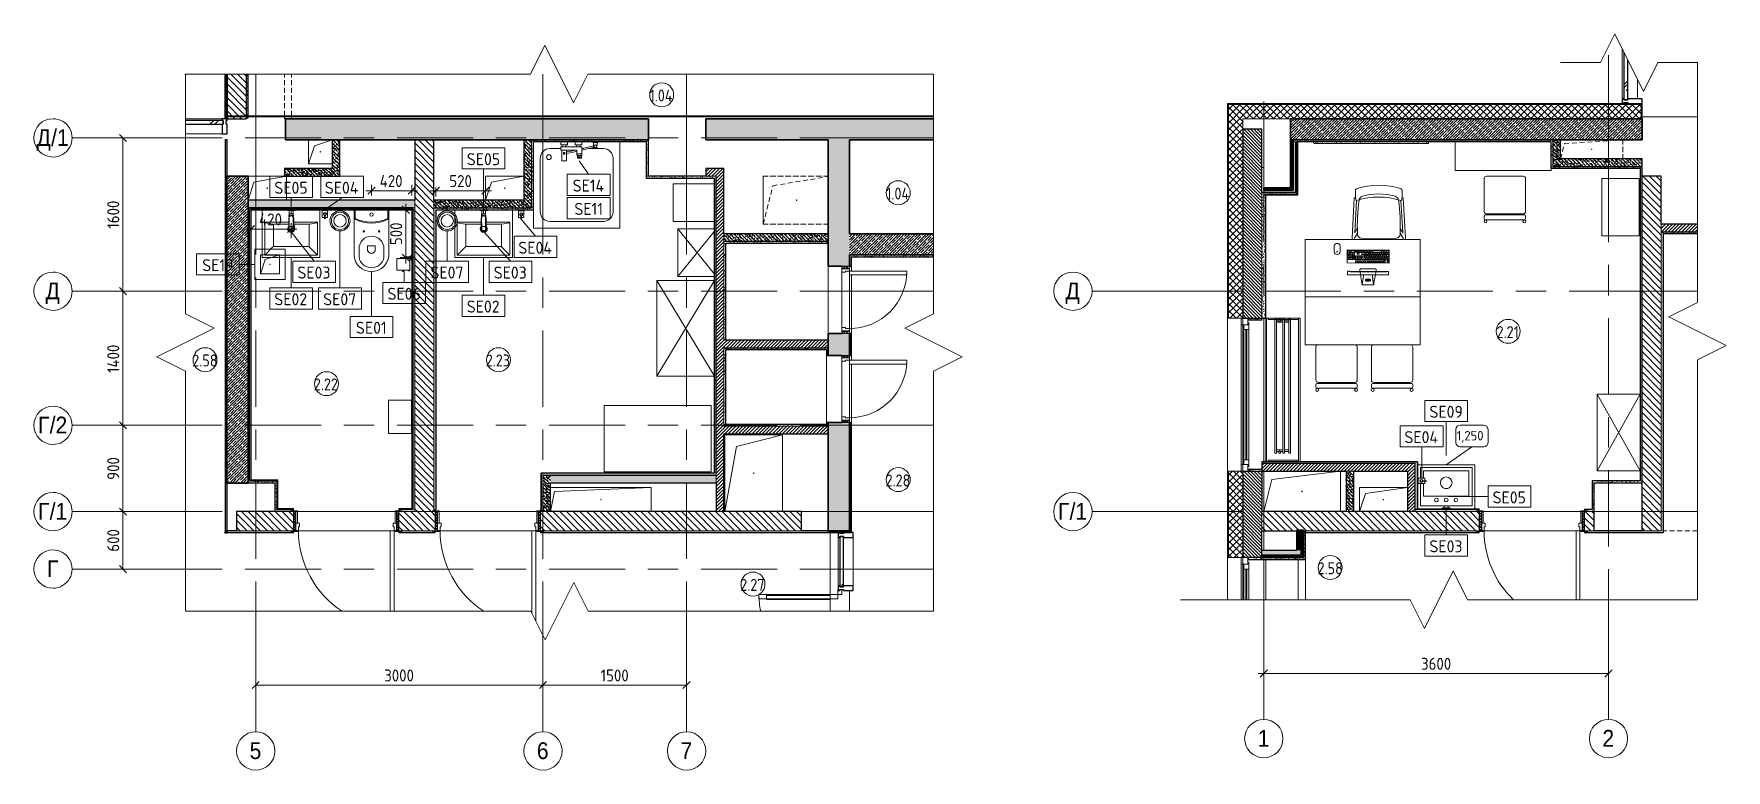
# Model space of a CAD drawing. Header units: millimetres. Extents: x 11693 to 241752, y -8553 to 29926.
# Drawn here: x 11693 to 29366, y 8402 to 16086 of the extents above; entities that cross this region are included whole.
import ezdxf

# ---------------------------------------------------------------- set-up
doc = ezdxf.new("R2010")
doc.units = ezdxf.units.MM
doc.linetypes.add('200_ШТРИХ__ш1_п0_6_', pattern=[80, 50, -30])
doc.linetypes.add('Осевая', pattern=[1587.5, 317.5, -238.125, 793.75, -238.125])
for name, color, linetype, lineweight, true_color in [('0-1', 7, 'Continuous', 9, 0x4994b4), ('A-DETL-GENF-1', 7, 'Continuous', 9, 0x4994b4), ('A-GENM-1', 7, 'Continuous', 9, 0x4994b4), ('A-WALL-1', 7, 'Continuous', 25, 0x3c3c3c), ('A-WALL-3', 7, 'Continuous', 35, 0x3c3c3c), ('A-WALL-4', 7, 'Continuous', 15, 0x3c3c3c), ('A-WALL-FNSH-1', 7, 'Continuous', 15, 0x3c3c3c), ('A-WALL-FNSH-2', 7, 'Continuous', 9, 0x3c3c3c), ('I-FURN-1', 7, 'Continuous', 9, 0xffffff), ('P-SANR-FIXT-1', 7, 'Continuous', 15, 0x4994b4), ('P-SANR-FIXT-2', 7, 'Continuous', 9, 0x4994b4)]:
    doc.layers.add(name, color=color, linetype=linetype, lineweight=lineweight, true_color=true_color)
for name, color, linetype, lineweight in [('A-ANNO-DIMS', 7, 'Continuous', 9), ('A-ANNO-DIMS-50', 7, 'Continuous', 9), ('A-AREA-IDEN', 7, 'Continuous', 9), ('A-DETL-GENF', 7, 'Continuous', 9), ('A-DETL-MBND', 7, '200_ШТРИХ__ш1_п0_6_', 9), ('A-DOOR', 7, 'Continuous', 9), ('A-DOOR-1', 7, 'Continuous', 15), ('A-DOOR-FRAM', 7, 'Continuous', 15), ('A-DOOR-FRAM-1', 7, 'Continuous', 9), ('A-GENM', 7, 'Continuous', 9), ('A-GLAZ', 7, 'Continuous', 9), ('A-GLAZ-1', 7, 'Continuous', 15), ('A-GLAZ-CURT', 7, 'Continuous', 9), ('A-GLAZ-CURT-1', 7, 'Continuous', 25), ('A-GLAZ-CWMG', 7, 'Continuous', 9), ('A-GLAZ-CWMG-1', 7, 'Continuous', 25), ('A-WALL-2', 7, 'Continuous', 9), ('I-FURN', 7, 'Continuous', 9), ('I-FURN-IDEN', 7, 'Continuous', 9), ('I-WALL', 7, 'Continuous', 9), ('M-EQPM', 7, 'Continuous', 9), ('P-SANR-FIXT-IDEN', 7, 'Continuous', 9), ('Оси', 7, 'Continuous', 9), ('Оси-1', 7, 'Continuous', 20), ('Оси-2', 7, 'Осевая', 9)]:
    doc.layers.add(name, color=color, linetype=linetype, lineweight=lineweight)
doc.styles.add('Arial', font='arial.ttf', dxfattribs={"width": 0.9, "height": 175})
doc.styles.add('GOST Common', font='GOST_Common.ttf', dxfattribs={"width": 0.9, "height": 125})
doc.styles.add('GOST Common_1', font='GOST_Common.ttf', dxfattribs={"height": 125})
doc.styles.add('GOST Common_2', font='GOST_Common.ttf', dxfattribs={"height": 100})
doc.styles.add('ISOCPEUR', font='isocpeur.ttf', dxfattribs={"width": 0.9, "height": 125})
doc.dimstyles.new('ISO-2_5_0_9К_БОЛЬШОЙ', dxfattribs={"dimscale": 304.8, "dimtxt": 124.497647, "dimasz": 0.246063, "dimexe": 0.19685, "dimexo": 0.492126, "dimgap": 0, "dimtad": 1, "dimdec": 0, "dimrnd": 10, "dimzin": 0, "dimdsep": 46, "dimtxsty": 'ISOCPEUR', "dimblk1": 'OBLIQUE', "dimblk2": 'OBLIQUE', "dimsah": 1, "dimcen": 0.09, "dimdle": 0.19685, "dimazin": 0, "dimtfac": 1, "dimtdec": 4, "dimtix": 1, "dimtmove": 0, "dimatfit": 3, "dimfxl": 1, "dimtvp": 1, "dimtolj": 1, "dimtzin": 0, "dimarcsym": 2})
pattern_1 = [(135, (0, 0), (-35.35534, -35.35534), [])]
pattern_2 = [(135, (1751.41, 164.685), (-14.14214, -14.14214), []), (225, (1751.41, 164.685), (14.14214, -14.14214), [])]
pattern_3 = [(45, (-371.384, 164.685), (-14.1421, 14.1421), []), (135, (-371.384, 164.685), (-14.1421, -14.1421), [])]
pattern_4 = [(45, (0, 0), (-28.51196, 28.51196), []), (45, (28.51, 0), (-28.51196, 28.51196), [50.403, -10.081, 1.676, -8.404])]
pattern_5 = [(45, (0, 0), (-17.67767, 17.67767), [])]
pattern_6 = [(135, (0, 0), (-37.71708, -37.71708), [53.34, -8.89, 1.778, -8.89]), (135, (0, 37.694), (-37.71708, -37.71708), []), (50, (0, 0), (63.7639, -5.57885), [6.667, -73.342]), (355, (0, 0), (-12.33488, 66.86951), [5.334, -58.674]), (100.451, (5.314, -0.465), (51.43036, 61.29098), [5.667, -62.332]), (46.184, (0, 17.78), (94.87722, -14.71484), [10.001, -110.014]), (96.636, (7.91, 16.55), (83.09115, 86.5993), [8.5, -93.497]), (351.184, (0, 17.78), (83.09204, 86.5993), [8.001, -88.011]), (21, (8.89, 13.335), (53.06449, -35.79273), [6.667, -73.342]), (326, (8.89, 13.335), (21.63066, 64.46546), [5.334, -58.674]), (71.451, (13.31, 10.35), (74.69646, 28.67237), [5.667, -62.332]), (37.5, (0, 0), (1.080413, 29.59427), [1.676, -56.286, 1.676, -57.887, -58.896]), (37.5, (0, 0), (1.080413, 29.59427), [-117.526, 1.676, -57.22]), (7.5, (0, 0), (23.386368, 35.063507), [1.676, -32.283, 1.676, -54.953, -22.447]), (7.5, (0, 0), (23.386368, 35.063507), [-90.589, 1.676, -20.771]), (327.5, (-19.825, 0), (47.456567, -2.005468), [1.676, -20.549, 1.676, -67.666, -92.011]), (327.5, (-19.825, 0), (47.456567, -2.005468), [-91.567, 1.676, -90.335]), (317.5, (-28.715, 0), (51.84495, 8.89904), [1.676, -27.216, 1.676, -44.374, -65.341]), (317.5, (-28.715, 0), (51.84495, 8.89904), [-74.943, 1.676, -63.665])]
pattern_7 = [(0, (0, 0), (60.96, 15.24), [5.029, -40.691, 5.029, -40.691, -243.84]), (0, (0, 0), (60.96, 15.24), [-91.44, 5.029, -86.411, 5.029, -40.691, -106.68]), (0, (0, 0), (60.96, 15.24), [-228.6, 5.029, -25.451, 5.029, -71.171]), (120, (22.86, 7.62), (-43.678227, 45.172909), [5.029, -40.691, 5.029, -40.691, -243.84]), (120, (22.86, 7.62), (-43.678227, 45.172909), [-91.44, 5.029, -86.411, 5.029, -40.691, -106.68]), (120, (22.86, 7.62), (-43.678227, 45.172909), [-228.6, 5.029, -25.451, 5.029, -71.171]), (240, (30.48, 38.1), (-17.281773, -60.412909), [5.029, -40.691, 5.029, -40.691, -243.84]), (240, (30.48, 38.1), (-17.281773, -60.412909), [-91.44, 5.029, -86.411, 5.029, -40.691, -106.68]), (240, (30.48, 38.1), (-17.281773, -60.412909), [-228.6, 5.029, -25.451, 5.029, -71.171])]
pattern_8 = [(135, (24427.91, 0), (-35.35534, -35.35534), [])]
pattern_9 = [(45, (24427.91, 0), (-35.35534, 35.35534), []), (135, (24427.91, 0), (-35.35534, -35.35534), [])]
pattern_10 = [(45, (24427.91, 0), (-17.67767, 17.67767), [])]
pattern_11 = [(135, (24427.91, 0), (-37.71708, -37.71708), [53.34, -8.89, 1.778, -8.89]), (135, (24427.91, 37.694), (-37.71708, -37.71708), []), (50, (24427.91, 0), (63.7639, -5.57885), [6.667, -73.342]), (355, (24427.91, 0), (-12.33488, 66.86951), [5.334, -58.674]), (100.451, (24433.223, -0.465), (51.43036, 61.29098), [5.667, -62.332]), (46.184, (24427.91, 17.78), (94.8772, -14.71484), [10.001, -110.014]), (96.636, (24435.82, 16.55), (83.09115, 86.5993), [8.5, -93.497]), (351.184, (24427.91, 17.78), (83.09204, 86.5993), [8.001, -88.011]), (21, (24436.8, 13.335), (53.06449, -35.79273), [6.667, -73.342]), (326, (24436.8, 13.335), (21.63066, 64.46546), [5.334, -58.674]), (71.451, (24441.22, 10.35), (74.69646, 28.67237), [5.667, -62.332]), (37.5, (24427.91, 0), (1.080413, 29.59427), [1.676, -56.286, 1.676, -57.887, -58.896]), (37.5, (24427.91, 0), (1.080413, 29.59427), [-117.526, 1.676, -57.22]), (7.5, (24427.91, 0), (23.38637, 35.063507), [1.676, -32.283, 1.676, -54.953, -22.447]), (7.5, (24427.91, 0), (23.38637, 35.063507), [-90.589, 1.676, -20.771]), (327.5, (24408.084, 0), (47.456567, -2.00547), [1.676, -20.549, 1.676, -67.666, -92.011]), (327.5, (24408.084, 0), (47.456567, -2.00547), [-91.567, 1.676, -90.335]), (317.5, (24399.194, 0), (51.84495, 8.89904), [1.676, -27.216, 1.676, -44.374, -65.341]), (317.5, (24399.194, 0), (51.84495, 8.89904), [-74.943, 1.676, -63.665])]
pattern_12 = [(0, (24427.91, 0), (60.96, 15.24), [5.029, -40.691, 5.029, -40.691, -243.84]), (0, (24427.91, 0), (60.96, 15.24), [-91.44, 5.029, -86.411, 5.029, -40.691, -106.68]), (0, (24427.91, 0), (60.96, 15.24), [-228.6, 5.029, -25.451, 5.029, -71.171]), (120, (24450.77, 7.62), (-43.678227, 45.172909), [5.029, -40.691, 5.029, -40.691, -243.84]), (120, (24450.77, 7.62), (-43.678227, 45.172909), [-91.44, 5.029, -86.411, 5.029, -40.691, -106.68]), (120, (24450.77, 7.62), (-43.678227, 45.172909), [-228.6, 5.029, -25.451, 5.029, -71.171]), (240, (24458.39, 38.1), (-17.281773, -60.412909), [5.029, -40.691, 5.029, -40.691, -243.84]), (240, (24458.39, 38.1), (-17.281773, -60.412909), [-91.44, 5.029, -86.411, 5.029, -40.691, -106.68]), (240, (24458.39, 38.1), (-17.281773, -60.412909), [-228.6, 5.029, -25.451, 5.029, -71.171])]
pattern_13 = [(45, (24427.91, 0), (-53.033, 53.033), []), (135, (24427.91, 0), (-53.033, -53.033), [])]

msp = doc.modelspace()

# ---------------------------------------------------------------- texts
at = {"layer": 'A-AREA-IDEN', "char_height": 125, "attachment_point": 1, "style": 'GOST Common'}
for s, insert, width in [('1.04', (18124.1, 15504.3), 313.861), ('1.04', (20595.1, 14482), 313.861), ('2.21', (26969, 13035.4), 303.038), ('2.58', (13347.7, 12739.3), 331.899), ('2.23', (16412.1, 12739.3), 331.899), ('2.22', (14617.2, 12489.3), 331.899), ('2.28', (20587.7, 11487.8), 331.899), ('2.58', (25098.9, 10570.8), 331.899), ('2.27', (19070.5, 10397.7), 331.899)]:
    msp.add_mtext(s, dxfattribs=dict(at, insert=insert, width=width))
at = {"layer": 'I-FURN-IDEN', "insert": (26552.3, 11942.4), "char_height": 100, "width": 368.776, "attachment_point": 1, "style": 'GOST Common_2'}
msp.add_mtext('1,250', dxfattribs=at)
at = {"layer": 'P-SANR-FIXT-IDEN', "char_height": 125, "attachment_point": 1, "style": 'GOST Common_1'}
for s, insert, width in [('SE05', (16214.4, 14839.8), 444.937), ('SE05', (14204.4, 14542.1), 444.937), ('SE04', (14731.1, 14542.1), 456.962), ('SE14', (17319.5, 14564), 424.894), ('SE11', (17337.8, 14321.2), 380.802), ('SE04', (16752.6, 13916.1), 456.962), ('SE19', (13451.1, 13733.7), 412.869), ('SE03', (14444.9, 13656.6), 444.937), ('SE07', (15834.4, 13656.6), 444.937), ('SE03', (16494.9, 13656.6), 444.937), ('SE06', (15386, 13435.7), 444.937), ('SE02', (14203.8, 13378.2), 444.937), ('SE07', (14714.4, 13378.2), 444.937), ('SE02', (16213.8, 13301.8), 444.937), ('SE01', (15056.6, 13080.9), 412.869), ('SE09', (26267.6, 12204.1), 444.937), ('SE04', (26006.2, 11939.3), 456.962), ('SE05', (26927.2, 11310.3), 444.937), ('SE03', (26267.3, 10799.6), 444.937)]:
    msp.add_mtext(s, dxfattribs=dict(at, insert=insert, width=width))
at = {"layer": 'Оси', "char_height": 175, "attachment_point": 1, "style": 'Arial'}
for s, insert, width in [('\\fArial|b0|i0|c204|p34|;\\W.9;Д', (11721.3, 15090.5), 183.987), ('/1', (11873.1, 15090.5), 227.278), ('\\fArial|b0|i0|c204|p34|;\\W.9;Д', (11815.1, 13490.5), 183.987), ('\\fArial|b0|i0|c204|p34|;\\W.9;Д', (22466.8, 13490.5), 183.987), ('\\fArial|b0|i0|c204|p34|;\\W.9;Г', (11736.1, 12090.5), 147.911), ('/2', (11858.2, 12090.5), 227.278), ('\\fArial|b0|i0|c204|p34|;\\W.9;Г', (11736.1, 11190.5), 147.911), ('/1', (11858.2, 11190.5), 227.278), ('\\fArial|b0|i0|c204|p34|;\\W.9;Г', (22387.9, 11190.5), 147.911), ('/1', (22509.9, 11190.5), 227.278), ('\\fArial|b0|i0|c204|p34|;\\W.9;Г', (11830, 10590.5), 147.911), ('\\fArial|b0|i0|c204|p34|;\\W.9;5', (13946.2, 8691.8), 151.519), ('\\fArial|b0|i0|c204|p34|;\\W.9;6', (16946.2, 8691.8), 151.519), ('\\fArial|b0|i0|c204|p34|;\\W.9;7', (18446.2, 8691.8), 151.519), ('\\fArial|b0|i0|c204|p34|;\\W.9;1', (24474.2, 8821.3), 151.519), ('\\fArial|b0|i0|c204|p34|;\\W.9;2', (28074.2, 8821.3), 151.519)]:
    msp.add_mtext(s, dxfattribs=dict(at, insert=insert, width=width))

# ---------------------------------------------------------------- blocks, each defined once
blk = doc.blocks.new('110_Дверь_СКБ_1Ст_Внутренняя1 - Д-4 1100x2100h_су мгн-32375332-Фрагмент 2_2')
at = {"layer": 'A-DOOR'}
h = blk.add_hatch(dxfattribs=at)
h.set_pattern_fill('FP_2', color=256, style=0, pattern_type=2)
h.set_pattern_definition(pattern_2)
h.paths.add_polyline_path([(537.5, 100), (537.5, -100), (562.5, -100), (562.5, 100)])
at = {"layer": 'A-DOOR-FRAM-1'}
h = blk.add_hatch(dxfattribs=at)
h.set_pattern_fill('FP_3', color=256, style=0, pattern_type=2)
h.set_pattern_definition(pattern_3)
h.paths.add_polyline_path([(-512.5, 100), (-537.5, 100), (-537.5, -100), (-512.5, -100)])
at = {"layer": 'A-DOOR'}
blk.add_arc((-487.5, 100), 1000, 360, 57.14687, dxfattribs=at)
at = {"layer": 'A-DOOR-1'}
for p, q in [((-487.5, 1043.8), (-487.5, 100)), ((-447.5, 100), (-447.5, 963.8)), ((-487.5, 100), (-447.5, 100))]:
    blk.add_line(p, q, dxfattribs=at)
at = {"layer": 'A-DOOR-FRAM'}
for p, q in [((-497.5, 108), (-567.5, 108)), ((-567.5, 108), (-567.5, 100)), ((-567.5, 100), (-497.5, 100)), ((-512.5, 100), (-537.5, 100)), ((-537.5, 100), (-537.5, -100)), ((-487.5, 100), (-512.5, 100)), ((-512.5, 100), (-512.5, 20)), ((-512.5, -100), (-512.5, 100)), ((-497.5, 100), (-512.5, 100)), ((-512.5, 100), (-512.5, 99)), ((-512.5, 99), (-497.5, 99)), ((-512.5, 20), (-477.5, 20)), ((-497.5, 20), (-512.5, 20)), ((-512.5, 20), (-512.5, -100)), ((-497.5, 100), (-497.5, 108)), ((-497.5, 99), (-497.5, 100)), ((-497.5, -100), (-497.5, 20)), ((-487.5, 60), (-487.5, 100)), ((-477.5, 60), (-487.5, 60)), ((-477.5, 20), (-477.5, 60)), ((512.5, 60), (502.5, 60)), ((502.5, 60), (502.5, 20)), ((502.5, 20), (537.5, 20)), ((512.5, 100), (512.5, 60)), ((537.5, 100), (512.5, 100)), ((592.5, 108), (522.5, 108)), ((522.5, 108), (522.5, 100)), ((537.5, 100), (522.5, 100)), ((522.5, 100), (522.5, 99)), ((522.5, 100), (592.5, 100)), ((522.5, 99), (537.5, 99)), ((537.5, 20), (522.5, 20)), ((522.5, 20), (522.5, -100)), ((537.5, 20), (537.5, 100)), ((562.5, 100), (537.5, 100)), ((537.5, 100), (537.5, -100)), ((537.5, 99), (537.5, 100)), ((537.5, -100), (537.5, 20)), ((562.5, -100), (562.5, 100)), ((592.5, 100), (592.5, 108)), ((-497.5, -100), (-567.5, -100)), ((-567.5, -100), (-567.5, -108)), ((-567.5, -108), (-497.5, -108)), ((-537.5, -100), (-512.5, -100)), ((-512.5, -100), (-497.5, -100)), ((-497.5, -108), (-497.5, -100)), ((522.5, -100), (537.5, -100)), ((592.5, -100), (522.5, -100)), ((522.5, -100), (522.5, -108)), ((522.5, -108), (592.5, -108)), ((537.5, -100), (562.5, -100)), ((592.5, -108), (592.5, -100))]:
    blk.add_line(p, q, dxfattribs=at)
blk = doc.blocks.new('DOR__перегородка__Прямоугольная - ТП-2_ Вн_ДПГ_9480х4200h_2-23998078-Фрагмент 2_2')
at = {"layer": 'A-DETL-MBND'}
for p, q in [((0, 0), (20, 0)), ((31, 0), (467, 0)), ((0, -10), (0, 0)), ((0, -75), (20, -75)), ((31, -75), (467, -75))]:
    blk.add_line(p, q, dxfattribs=at)
blk = doc.blocks.new('110_Дверь_СКБ_1Ст_Внутренняя1 - Д-4 1100x2100h_су мгн-V1-Фрагмент 2_2')
at = {"layer": 'A-DOOR'}
h = blk.add_hatch(dxfattribs=at)
h.set_pattern_fill('FP_2', color=256, style=0, pattern_type=2)
h.set_pattern_definition(pattern_2)
h.paths.add_polyline_path([(537, 100), (537, -100), (562, -100), (562, 100)])
at = {"layer": 'A-DOOR-FRAM-1'}
h = blk.add_hatch(dxfattribs=at)
h.set_pattern_fill('FP_3', color=256, style=0, pattern_type=2)
h.set_pattern_definition(pattern_3)
h.paths.add_polyline_path([(-513, 100), (-538, 100), (-538, -100), (-513, -100)])
at = {"layer": 'A-DOOR'}
blk.add_arc((-488, 100), 1000, 360, 57.1469, dxfattribs=at)
at = {"layer": 'A-DOOR-1'}
for p, q in [((-488, 939), (-488, 100)), ((-448, 100), (-448, 939)), ((-488, 100), (-448, 100))]:
    blk.add_line(p, q, dxfattribs=at)
at = {"layer": 'A-DOOR-FRAM'}
for p, q in [((-498, 108), (-568, 108)), ((-568, 108), (-568, 100)), ((-568, 100), (-498, 100)), ((-513, 100), (-538, 100)), ((-538, 100), (-538, -100)), ((-488, 100), (-513, 100)), ((-513, 100), (-513, 20)), ((-513, -100), (-513, 100)), ((-498, 100), (-513, 100)), ((-513, 100), (-513, 99)), ((-513, 99), (-498, 99)), ((-513, 20), (-478, 20)), ((-498, 20), (-513, 20)), ((-513, 20), (-513, -100)), ((-498, 100), (-498, 108)), ((-498, 99), (-498, 100)), ((-498, -100), (-498, 20)), ((-488, 60), (-488, 100)), ((-478, 60), (-488, 60)), ((-478, 20), (-478, 60)), ((512, 60), (502, 60)), ((502, 60), (502, 20)), ((502, 20), (537, 20)), ((512, 100), (512, 60)), ((537, 100), (512, 100)), ((592, 108), (522, 108)), ((522, 108), (522, 100)), ((537, 100), (522, 100)), ((522, 100), (522, 99)), ((522, 100), (592, 100)), ((522, 99), (537, 99)), ((537, 20), (522, 20)), ((522, 20), (522, -100)), ((537, 20), (537, 100)), ((562, 100), (537, 100)), ((537, 100), (537, -100)), ((537, 99), (537, 100)), ((537, -100), (537, 20)), ((562, -100), (562, 100)), ((592, 100), (592, 108)), ((-498, -100), (-568, -100)), ((-568, -100), (-568, -108)), ((-568, -108), (-498, -108)), ((-538, -100), (-513, -100)), ((-513, -100), (-498, -100)), ((-498, -108), (-498, -100)), ((522, -100), (537, -100)), ((592, -100), (522, -100)), ((522, -100), (522, -108)), ((522, -108), (592, -108)), ((537, -100), (562, -100)), ((592, -108), (592, -100))]:
    blk.add_line(p, q, dxfattribs=at)
blk = doc.blocks.new('SND_Aquanet_Душевой поддон_HX108_Квадратный_С опорами_Сантехкомплект__$ - 900х900-30658251-Фрагмент 2_2')
at = {"layer": 'P-SANR-FIXT-1'}
for p, q in [((-166, 450), (-450, 450)), ((-450, 450), (-450, -450)), ((-280, 380), (-167, 380)), ((-16, 450), (-96, 450)), ((169, 450), (54, 450)), ((55, 380), (74, 380)), ((123, 380), (280, 380)), ((450, 450), (220, 450)), ((450, -450), (450, 450)), ((-380, -280), (-380, 280)), ((380, 280), (380, -280)), ((-450, -450), (450, -450)), ((280, -380), (-280, -380))]:
    blk.add_line(p, q, dxfattribs=at)
for centre, radius, start, end in [((-280, 280), 100, 90, 180), ((280, 280), 100, 0, 90), ((-290, 290), 25, 90, 270), ((-290, 290), 25, 270, 90), ((-280, -280), 100, 180, 270), ((280, -280), 100, 270, 0)]:
    blk.add_arc(centre, radius, start, end, dxfattribs=at)
blk = doc.blocks.new('110_Дверь_СКБ_1Ст - д-18 _п_ 700x2100h_Технический шкаф ЭОМ и СС-32102833-Фрагмент 2_2')
at = {"layer": 'A-DOOR'}
h = blk.add_hatch(dxfattribs=at)
h.set_pattern_fill('FP_7', color=256, style=0, pattern_type=2)
h.set_pattern_definition([(135, (1951.41, 174.685), (-14.14214, -14.14214), []), (225, (1951.41, 174.685), (14.14214, -14.14214), [])])
h.paths.add_polyline_path([(362.5, 110), (337.5, 110), (337.5, 30), (362.5, 30)])
at = {"layer": 'A-DOOR-FRAM-1'}
h = blk.add_hatch(dxfattribs=at)
h.set_pattern_fill('FP_8', color=256, style=0, pattern_type=2)
h.set_pattern_definition([(45, (-171.384, 174.685), (-14.1421, 14.1421), []), (135, (-171.384, 174.685), (-14.1421, -14.1421), [])])
h.paths.add_polyline_path([(-312.5, 110), (-337.5, 110), (-337.5, 30), (-312.5, 30)])
at = {"layer": 'A-DOOR'}
blk.add_arc((-287.5, 110), 600, 360, 90, dxfattribs=at)
at = {"layer": 'A-DOOR-1'}
for p, q in [((-287.5, 710), (-287.5, 110)), ((-247.5, 710), (-287.5, 710)), ((-247.5, 110), (-247.5, 710)), ((-287.5, 110), (-247.5, 110))]:
    blk.add_line(p, q, dxfattribs=at)
at = {"layer": 'A-DOOR-FRAM'}
for p, q in [((-312.5, 110), (-337.5, 110)), ((-337.5, 110), (-337.5, 30)), ((-337.5, 30), (-312.5, 30)), ((-287.5, 110), (-312.5, 110)), ((-312.5, 110), (-312.5, 30)), ((-312.5, 30), (-312.5, 110)), ((-312.5, 30), (-277.5, 30)), ((-287.5, 70), (-287.5, 110)), ((-277.5, 70), (-287.5, 70)), ((-277.5, 30), (-277.5, 70)), ((312.5, 70), (302.5, 70)), ((302.5, 70), (302.5, 30)), ((302.5, 30), (337.5, 30)), ((312.5, 110), (312.5, 70)), ((337.5, 110), (312.5, 110)), ((337.5, 30), (337.5, 110)), ((362.5, 110), (337.5, 110)), ((337.5, 110), (337.5, 30)), ((337.5, 30), (362.5, 30)), ((362.5, 30), (362.5, 110))]:
    blk.add_line(p, q, dxfattribs=at)
at = {"layer": 'A-DOOR-FRAM-1'}
for p, q in [((302.5, 30), (-277.5, 30)), ((-247.5, 110), (312.5, 110))]:
    blk.add_line(p, q, dxfattribs=at)
blk = doc.blocks.new('GM_Отверстие прямоугольное _в плите_ - Отверстие-21611859-Фрагмент 2_2')
at = {"layer": 'A-GENM'}
for p, q in [((-100, -100), (-100, 100)), ((-100, 100), (100, 100)), ((100, 100), (-100, 100)), ((-100, 100), (-100, -100)), ((-100, -100), (-50, 50)), ((-50, 50), (100, 100)), ((100, 100), (100, -100)), ((100, -100), (100, 100)), ((100, -100), (-100, -100)), ((-100, -100), (100, -100))]:
    blk.add_line(p, q, dxfattribs=at)
for start, end in [(360, 180), (180, 360)]:
    blk.add_arc((0, 0), 2.5, start, end, dxfattribs=at)
blk = doc.blocks.new('GM_Отверстие прямоугольное _в плите_ - Отверстие-21608683-Фрагмент 2_2')
at = {"layer": 'A-GENM'}
for p, q in [((-200, -125), (-200, 125)), ((-200, 125), (200, 125)), ((200, 125), (-200, 125)), ((-200, 125), (-200, -125)), ((-200, -125), (-138, 62)), ((-138, 62), (200, 125))]:
    blk.add_line(p, q, dxfattribs=at)
for start, end in [(360, 180), (180, 360)]:
    blk.add_arc((0, 0), 2.5, start, end, dxfattribs=at)
blk = doc.blocks.new('GM_Отверстие прямоугольное _в плите_ - Отверстие-21980060-Фрагмент 2_2')
at = {"layer": 'A-GENM'}
for p, q in [((-525, 125), (525, 125)), ((525, 125), (-525, 125)), ((-525, -125), (-483, 83)), ((-483, 83), (525, 125)), ((525, 125), (525, -125)), ((525, -125), (525, 125))]:
    blk.add_line(p, q, dxfattribs=at)
for start, end in [(360, 180), (180, 360)]:
    blk.add_arc((0, 0), 2.5, start, end, dxfattribs=at)
blk = doc.blocks.new('GM_Отверстие прямоугольное _в плите_ - Отверстие-21980211-Фрагмент 2_2')
at = {"layer": 'A-GENM'}
for p, q in [((-300, -400), (-300, 400)), ((-300, 400), (300, 400)), ((300, 400), (-300, 400)), ((-300, 400), (-300, -400)), ((-180, 280), (300, 400)), ((300, 400), (300, -400)), ((300, -400), (300, 400)), ((-300, -400), (-180, 280)), ((300, -400), (-300, -400)), ((-300, -400), (300, -400))]:
    blk.add_line(p, q, dxfattribs=at)
for start, end in [(360, 180), (180, 360)]:
    blk.add_arc((0, 0), 2.5, start, end, dxfattribs=at)
blk = doc.blocks.new('GM_Отверстие прямоугольное _в плите_ - Отверстие-21979773-Фрагмент 2_2')
at = {"layer": 'A-DETL-MBND'}
for p, q in [((-350, -250), (-350, 250)), ((-350, 250), (330, 250)), ((330, 250), (-350, 250)), ((-350, 250), (-350, -250)), ((-250, 150), (330, 247)), ((-350, -250), (-250, 150)), ((330, -250), (-350, -250)), ((-350, -250), (330, -250))]:
    blk.add_line(p, q, dxfattribs=at)
for start, end in [(360, 180), (180, 360)]:
    blk.add_arc((0, 0), 2.5, start, end, dxfattribs=at)
blk = doc.blocks.new('GM_Отверстие прямоугольное _в плите_ - Отверстие-V2-Фрагмент 2_2')
at = {"layer": 'A-GENM'}
for p, q in [((-200, 125), (180, 125)), ((180, 125), (-200, 125)), ((-200, -125), (-138, 62)), ((-138, 62), (200, 125)), ((200, 125), (200, -125)), ((200, -125), (200, 125))]:
    blk.add_line(p, q, dxfattribs=at)
for start, end in [(360, 180), (180, 360)]:
    blk.add_arc((0, 0), 2.5, start, end, dxfattribs=at)
blk = doc.blocks.new('Прямоугольный импост - Импост структурный с накладкой - 160мм-23997896-Фрагмент 2_2')
at = {"layer": 'A-GLAZ-CWMG-1'}
for p, q in [((-50, 40), (-50, 140)), ((-50, 140), (0, 140)), ((-40, 40), (-50, 40)), ((-50, -17), (-50, 0)), ((-50, 0), (-40, 0)), ((-40, 0), (-40, 40)), ((-10, 40), (-10, 0)), ((0, 40), (-10, 40)), ((-10, 0), (0, 0)), ((0, 140), (0, 40)), ((0, 0), (0, -17)), ((0, -17), (-50, -17))]:
    blk.add_line(p, q, dxfattribs=at)
blk = doc.blocks.new('Системная панель - Стекло - 40мм-23997898-Фрагмент 2_2')
at = {"layer": 'A-GLAZ-CURT'}
h = blk.add_hatch(dxfattribs=at)
h.set_pattern_fill('FP_9', color=256, style=0, pattern_type=2)
h.set_pattern_definition([(45, (-13300.13, -15133), (-141.4214, 141.4214), [100, -300]), (45, (-13400.13, -15183), (-141.4214, 141.4214), [300, -100]), (45, (-13200.13, -15233), (-141.4214, 141.4214), [100, -300])])
h.paths.add_polyline_path([(420, -40), (420, 0), (26, 0), (26, -40)])
at = {"layer": 'A-GLAZ-CURT-1'}
for p, q in [((420, 0), (26, 0)), ((26, -40), (420, -40)), ((420, -40), (420, 0))]:
    blk.add_line(p, q, dxfattribs=at)
blk = doc.blocks.new('Прямоугольный импост - Импост структурный с накладкой - 160мм-23771920-Фрагмент 2_2')
at = {"layer": 'A-GLAZ-CWMG'}
for p, q in [((13660, 15200), (13276, 15200)), ((13660, 15043), (13276, 15043))]:
    blk.add_line(p, q, dxfattribs=at)
blk = doc.blocks.new('GM_Отверстие прямоугольное _в плите_ - Отверстие-21605184-Фрагмент 2_2')
at = {"layer": 'A-GENM'}
for p, q in [((-125, -125), (-125, 125)), ((-125, 125), (-125, -125)), ((-125, -125), (-62.5, 62.5)), ((-62.5, 62.5), (125, 125)), ((125, -125), (-125, -125)), ((-125, -125), (125, -125))]:
    blk.add_line(p, q, dxfattribs=at)
for start, end in [(360, 180), (180, 360)]:
    blk.add_arc((0, 0), 2.5, start, end, dxfattribs=at)
blk = doc.blocks.new('Шкаф параметрический - 1_59-26242382-Фрагмент 2_2')
at = {"layer": 'I-FURN'}
for p, q in [((0, 0), (1000, -600)), ((0, -600), (1000, 0)), ((1000, 0), (0, 0)), ((0, 0), (0, -600)), ((0, -600), (0, 0)), ((0, 0), (1000, 0)), ((1000, -600), (1000, 0)), ((1000, 0), (1000, -600)), ((0, -600), (1000, -600)), ((1000, -600), (0, -600))]:
    blk.add_line(p, q, dxfattribs=at)
blk = doc.blocks.new('Мебель_универсальная - 3_8-26242660-Фрагмент 2_2')
at = {"layer": 'I-FURN'}
for p, q in [((18368, 14129), (18368, 14520)), ((18368, 14520), (18368, 14129)), ((18800, 14520), (18368, 14520)), ((18800, 14520), (18368, 14520)), ((18800, 14129), (18800, 14520)), ((18368, 14129), (18800, 14129)), ((18800, 14129), (18368, 14129))]:
    blk.add_line(p, q, dxfattribs=at)
blk = doc.blocks.new('Шкаф параметрический - 1_165-25613087-Фрагмент 2_2')
at = {"layer": 'I-FURN'}
for p, q in [((0, 0), (475, -380)), ((500, 0), (0, 0)), ((0, 0), (0, -380)), ((0, -380), (0, 0)), ((0, 0), (500, 0)), ((25, -380), (500, 0)), ((500, -380), (500, 0)), ((500, 0), (500, -380))]:
    blk.add_line(p, q, dxfattribs=at)
blk = doc.blocks.new('мусорная корзина - Round_ Metal-30590745-Фрагмент 2_2')
at = {"layer": 'P-SANR-FIXT-1'}
for radius, start, end in [(105, 0, 180), (105, 180, 360), (90, 360, 180), (90, 180, 360), (65, 0, 180), (65, 180, 360)]:
    blk.add_arc((0, 0), radius, start, end, dxfattribs=at)
blk = doc.blocks.new('сифон - Для раковины-30615598-Фрагмент 2_2')
at = {"layer": 'P-SANR-FIXT-1'}
for p, q in [((117, 26), (15, 26)), ((117, 26), (117, 23)), ((127, 20), (126, 20)), ((191, 20), (148, 20)), ((200, 40), (191, 40)), ((191, -40), (191, 40)), ((200, 40), (200, -40)), ((15, -26), (117, -26)), ((117, -21), (117, -26)), ((122, -20), (123, -20)), ((146, -20), (191, -20)), ((191, -40), (200, -40))]:
    blk.add_line(p, q, dxfattribs=at)
for radius, start, end in [(30, 46.0777, 180), (30, 180, 316.8879), (22.5, 180, 224.5753), (22.5, 134.338, 180), (21.5, 180, 223.4006), (21.5, 136.6301, 180), (22.5, 100.3246, 111.0164), (21.5, 101.7897, 108), (21.5, 81.6166, 90.6528), (21.5, 72, 75.9978), (22.5, 67.2152, 71.5917), (30, 42.9598, 45), (22.5, 244.2771, 292.5042), (21.5, 247.6878, 288), (21.5, 289.2478, 293.8296), (22.5, 293.3521, 297.2506), (30, 317.2925, 319.7584)]:
    blk.add_arc((0, 0), radius, start, end, dxfattribs=at)
blk = doc.blocks.new('раковина - 400 x 500mm-30615599-Фрагмент 2_2')
at = {"layer": 'P-SANR-FIXT-1'}
for p, q in [((-249, -5), (-249, -495)), ((-224, -135), (-224, -470)), ((31, -130), (-219, -130)), ((-219, -135), (-139, -151)), ((-134, -155), (-134, -380)), ((-126, -150), (-129, -150)), ((31, -150), (-126, -150)), ((322, -130), (73, -130)), ((234, -150), (73, -150)), ((239, -155), (239, -380)), ((322, -135), (243, -150)), ((327, -470), (327, -135)), ((352, -495), (352, -5)), ((-244, -500), (347, -500)), ((-219, -470), (-138, -388)), ((-219, -475), (322, -475)), ((-129, -385), (234, -385)), ((322, -470), (240, -388))]:
    blk.add_line(p, q, dxfattribs=at)
for centre, radius, start, end in [((-244, -5), 5, 90, 180), ((347, -5), 5, 0, 90), ((-219, -135), 5, 90, 180), ((-129, -155), 5, 90, 180), ((53, -200), 37.5, 127.1031, 180), ((53, -200), 37.5, 125.7287, 126.8694), ((53, -200), 37.5, 55.0834, 56.2324), ((53, -200), 37.5, 360, 54.8587), ((234, -155), 5, 0, 90), ((322, -135), 5, 0, 90), ((53, -200), 37.5, 180, 360), ((53, -200), 23, 161.666, 167.7795), ((53, -200), 23, 169.5569, 180), ((53, -200), 23, 180, 190.8411), ((53, -200), 23, 191.9582, 195.6491), ((53, -200), 23, 196.0832, 198.7055), ((53, -200), 23, 225, 315), ((53, -200), 23, 18.5024, 24.6431), ((53, -200), 23, 341.495, 360), ((53, -200), 23, 337.0288, 341.1277), ((53, -200), 23, 360, 17.2217), ((-244, -495), 5, 180, 270), ((-219, -470), 5, 180, 270), ((-129, -380), 5, 180, 270), ((234, -380), 5, 270, 360), ((322, -470), 5, 270, 0), ((347, -495), 5, 270, 0)]:
    blk.add_arc(centre, radius, start, end, dxfattribs=at)
blk = doc.blocks.new('смеситель для раковины - Default-30615600-Фрагмент 2_2')
at = {"layer": '0-1'}
for p, q in [((-23, 3), (-22, 16)), ((20, 152), (-20, 152)), ((20, 112), (-20, 112)), ((-20, 110), (-20, 97)), ((-19, 8), (-20, 10)), ((20, 97), (20, 110)), ((22, 16), (23, 3))]:
    blk.add_line(p, q, dxfattribs=at)
at = {"layer": '0-1', "flags": 128}
for points in [[(-22, 16), (-22, 25), (-21, 39), (-21, 64), (-21, 88)], [(-21, 151), (-21, 150), (-21, 149), (-21, 148), (-21, 147), (-21, 145), (-21, 135), (-21, 64), (-21, 93)], [(-21, 22), (-21, 24), (-21, 63), (-21, 93)], [(-20, 11), (-21, 13), (-21, 15)], [(12, 0), (16, 4), (19, 9), (21, 14), (21, 16)], [(20, 152), (20, 152), (20, 152), (20, 151), (21, 151), (21, 151), (21, 151), (21, 151)], [(21, 17), (21, 26), (21, 77), (21, 111)]]:
    blk.add_lwpolyline(points, dxfattribs=at)
at = {"layer": 'P-SANR-FIXT-1'}
for p, q in [((-23, 0), (-23, 1)), ((21, 152), (-21, 152)), ((-21, 152), (-21, -23)), ((-20, 144), (-20, 112)), ((20, 112), (20, 144)), ((20, 143), (20, 141)), ((20, 137), (20, 134)), ((20, 131), (20, 126)), ((20, 116), (20, 114)), ((20, 111), (20, 109)), ((21, -23), (21, 152)), ((23, 5), (23, 1)), ((23, 1), (23, 0)), ((-21, -23), (21, -23))]:
    blk.add_line(p, q, dxfattribs=at)
at = {"layer": 'P-SANR-FIXT-1', "flags": 128}
for points in [[(-21, 17), (-21, 42), (-21, 68), (-21, 118), (-21, 144), (-21, 149), (-21, 150), (-21, 145), (-21, 139), (-21, 88)], [(-20, 126), (-20, 134), (-20, 138)], [(-20, 109), (-20, 111), (-20, 120)], [(-16, 4), (-13, 2), (-12, 1)], [(12, 1), (13, 2), (16, 4)], [(20, 124), (20, 120), (20, 118)], [(21, 88), (21, 139), (21, 145), (21, 150), (21, 149), (21, 144), (21, 118), (21, 68), (21, 42), (21, 17)], [(23, 1), (23, 3), (22, 6), (22, 8), (22, 11), (22, 15)], [(-10, 0), (-6, -2), (-5, -2)], [(-3, -2), (-2, -2), (2, -2), (3, -2)], [(1, -4), (0, -4), (0, -4), (0, -4), (0, -4), (-1, -4)], [(5, -2), (6, -2), (10, 0)]]:
    blk.add_lwpolyline(points, dxfattribs=at)
at = {"layer": 'P-SANR-FIXT-1'}
for centre, major_axis, ratio, start_param, end_param in [((0, 17), (20.8, 0), 0.98634, 3.038054, 3.090126), ((0, 17), (20.8, 0), 0.98634, 3.29536, 3.441377), ((-20, 110), (-0.5, 0.002), 0.095846, 0.794229, 1.571164), ((20, 110), (0.5, 0.002), 0.095848, 4.711795, 5.488843), ((0, 17), (20.8, 0), 0.98634, 5.983401, 6.129418), ((0, 17), (20.8, 0), 0.98634, 0.051466, 0.103539), ((0, 17), (20.8, 0), 0.98634, 4.268583, 4.510817), ((0, 17), (18.5, 0), 0.986286, 4.671144, 4.753634), ((0, 17), (20.8, 0), 0.98634, 4.913948, 5.156189)]:
    blk.add_ellipse(centre, major_axis=major_axis, ratio=ratio, start_param=start_param, end_param=end_param, dxfattribs=at)
for points, knots in [([(-22, 15), (-22, 14), (-22, 12), (-22, 10), (-22, 9), (-22, 8), (-22, 7), (-22, 6), (-23, 5), (-23, 4), (-23, 2), (-23, 2), (-23, 1)], [0, 0, 0, 0, 0.166667, 0.25, 0.333333, 0.416667, 0.5, 0.583333, 0.666667, 0.75, 0.833333, 1, 1, 1, 1]), ([(23, 0), (23, -3), (22, -6), (20, -11), (18, -15), (15, -18), (12, -20), (8, -22), (5, -23), (2, -23), (-2, -23), (-6, -22), (-10, -21), (-13, -19), (-15, -18), (-17, -16), (-19, -13), (-22, -8), (-23, -3), (-23, 0)], [0, 0, 0, 0, 0.111111, 0.166667, 0.222222, 0.277778, 0.333333, 0.388889, 0.444444, 0.479167, 0.513889, 0.583333, 0.652778, 0.6875, 0.722222, 0.756944, 0.791667, 0.861111, 1, 1, 1, 1]), ([(-21, 88), (-21, 86), (-21, 82), (-21, 77), (-21, 74), (-21, 70), (-21, 67), (-21, 64), (-21, 62), (-21, 60), (-21, 58), (-21, 56), (-21, 53), (-21, 49), (-21, 46), (-21, 43), (-21, 39), (-21, 36), (-21, 32), (-22, 28), (-22, 21), (-22, 17), (-22, 15)], [0, 0, 0, 0, 0.083333, 0.125, 0.166667, 0.208333, 0.25, 0.291667, 0.3125, 0.333333, 0.354167, 0.375, 0.416667, 0.458333, 0.5, 0.541667, 0.583333, 0.625, 0.666667, 0.75, 0.833333, 1, 1, 1, 1]), ([(-20, 97), (-20, 91), (-20, 82), (-21, 70), (-21, 60), (-21, 53), (-21, 47), (-21, 45), (-21, 44), (-21, 42), (-21, 40), (-21, 38), (-21, 36), (-21, 35), (-21, 34), (-21, 33), (-21, 31), (-21, 30), (-21, 29), (-21, 28), (-21, 27), (-21, 26), (-21, 23), (-21, 20), (-21, 18)], [0, 0, 0, 0, 0.222222, 0.333333, 0.444444, 0.583333, 0.618056, 0.652778, 0.670139, 0.6875, 0.722222, 0.756944, 0.774306, 0.782986, 0.791667, 0.826389, 0.84375, 0.861111, 0.878472, 0.887153, 0.895833, 0.913194, 0.930556, 1, 1, 1, 1]), ([(-18, 10), (-19, 11), (-20, 14), (-21, 17), (-21, 20)], [-0.157337, -0.157337, -0.157337, -0.157337, -0.1111111, 0, 0, 0, 0]), ([(-16, 4), (-17, 4), (-18, 5), (-19, 7), (-20, 9), (-20, 11), (-21, 12), (-21, 14), (-21, 16), (-21, 17)], [0.5566569, 0.5566569, 0.5566569, 0.5566569, 0.6, 0.7, 0.75, 0.8, 0.85, 0.9, 1, 1, 1, 1]), ([(-21, 16), (-21, 14), (-20, 11), (-19, 8), (-18, 6), (-16, 4), (-15, 3), (-14, 2), (-12, 1), (-11, 0), (-9, -1), (-7, -2), (-4, -2), (0, -3), (4, -2), (7, -2), (9, -1), (10, 0), (11, 0), (12, 1), (13, 1), (14, 2), (15, 3), (16, 4), (16, 4), (17, 5), (18, 6), (19, 8), (19, 9), (20, 10), (20, 10), (20, 11), (20, 11), (20, 12), (21, 13), (21, 14), (21, 15), (21, 16), (21, 16)], [0, 0, 0, 0, 0.111111, 0.166667, 0.194444, 0.222222, 0.25, 0.277778, 0.305556, 0.333333, 0.361111, 0.388889, 0.444444, 0.5, 0.555556, 0.611111, 0.638889, 0.652778, 0.666667, 0.680556, 0.694444, 0.722222, 0.75, 0.763889, 0.777778, 0.791667, 0.805556, 0.833333, 0.861111, 0.875, 0.881944, 0.888889, 0.895833, 0.902778, 0.916667, 0.944444, 0.972222, 1, 1, 1, 1]), ([(-21, 15), (-21, 14), (-21, 13), (-20, 12), (-20, 11)], [0, 0, 0, 0, 0.4, 1, 1, 1, 1]), ([(-20, 147), (-20, 148), (-20, 149), (-20, 151), (-20, 151), (-20, 152), (-20, 152)], [0.1, 0.1, 0.1, 0.1, 0.2, 0.3, 0.4, 0.4725859, 0.4725859, 0.4725859, 0.4725859]), ([(-20, 152), (-20, 152), (-20, 152), (-20, 151), (-20, 150), (-20, 148), (-20, 146), (-20, 145), (-20, 144)], [0.4728347, 0.4728347, 0.4728347, 0.4728347, 0.5, 0.6, 0.7, 0.8, 0.9, 1, 1, 1, 1]), ([(-20, 112), (-20, 112), (-20, 112), (-20, 111), (-20, 110), (-20, 110)], [0.4695548, 0.4695548, 0.4695548, 0.4695548, 0.6, 0.8, 1, 1, 1, 1]), ([(-19, 9), (-19, 9), (-18, 7), (-18, 6), (-17, 5)], [0.2222222, 0.2222222, 0.2222222, 0.2222222, 0.4444444, 0.7777778, 0.7777778, 0.7777778, 0.7777778]), ([(-14, 4), (-15, 5), (-16, 6), (-17, 7), (-17, 8)], [-0.26859689, -0.26859689, -0.26859689, -0.26859689, -0.22222222, -0.18982564, -0.18982564, -0.18982564, -0.18982564]), ([(-10, -1), (-11, -1), (-13, 0), (-14, 2), (-15, 3), (-15, 3)], [0.3, 0.3, 0.3, 0.3, 0.4, 0.5, 0.5124698, 0.5124698, 0.5124698, 0.5124698]), ([(-8, 0), (-9, 0), (-10, 1), (-12, 2), (-12, 3)], [-0.37982072, -0.37982072, -0.37982072, -0.37982072, -0.33333333, -0.30027801, -0.30027801, -0.30027801, -0.30027801]), ([(17, 8), (17, 7), (15, 5), (11, 1), (4, -2), (-2, -2), (-5, -1), (-6, -1)], [-0.8101744, -0.8101744, -0.8101744, -0.8101744, -0.7777778, -0.6666667, -0.5555556, -0.4444444, -0.4128289, -0.4128289, -0.4128289, -0.4128289]), ([(21, 14), (21, 14), (21, 13), (20, 11), (19, 8), (17, 4), (13, 0), (8, -3), (5, -3), (3, -4)], [0.0919533, 0.0919533, 0.0919533, 0.0919533, 0.1, 0.2, 0.3, 0.4, 0.6, 0.8, 0.9091362, 0.9091362, 0.9091362, 0.9091362]), ([(17, 5), (17, 6), (19, 8), (19, 9), (20, 11)], [0.2222222, 0.2222222, 0.2222222, 0.2222222, 0.4444444, 0.9768048, 0.9768048, 0.9768048, 0.9768048]), ([(21, 20), (21, 17), (20, 14), (19, 11), (18, 10)], [-1, -1, -1, -1, -0.8888889, -0.8424724, -0.8424724, -0.8424724, -0.8424724]), ([(20, 144), (20, 145), (20, 146), (20, 148), (20, 150), (20, 151), (20, 152), (20, 152), (20, 152)], [0, 0, 0, 0, 0.1, 0.2, 0.3, 0.4, 0.5, 0.5274121, 0.5274121, 0.5274121, 0.5274121]), ([(20, 152), (20, 152), (20, 151), (20, 151), (20, 149), (20, 148), (20, 147)], [0.5275209, 0.5275209, 0.5275209, 0.5275209, 0.6, 0.7, 0.8, 0.9, 0.9, 0.9, 0.9]), ([(20, 110), (20, 110), (20, 111), (20, 112), (20, 112), (20, 112)], [0, 0, 0, 0, 0.2, 0.4, 0.5304748, 0.5304748, 0.5304748, 0.5304748]), ([(21, 18), (21, 19), (21, 21), (21, 23), (21, 25), (21, 26), (21, 28), (21, 29), (21, 30), (21, 32), (21, 33), (21, 35), (21, 35), (21, 36), (21, 36), (21, 37), (21, 38), (21, 40), (21, 41), (21, 43), (21, 44), (21, 46), (21, 49), (21, 53), (21, 61), (21, 69), (21, 77), (20, 86), (20, 93), (20, 97)], [0, 0, 0, 0, 0.027778, 0.055556, 0.083333, 0.097222, 0.111111, 0.125, 0.138889, 0.166667, 0.194444, 0.208333, 0.215278, 0.222222, 0.229167, 0.236111, 0.25, 0.277778, 0.305556, 0.319444, 0.333333, 0.361111, 0.388889, 0.444444, 0.555556, 0.666667, 0.75, 0.833333, 1, 1, 1, 1]), ([(20, 88), (20, 88), (20, 88), (21, 88), (21, 88), (21, 87), (21, 87)], [0.19375, 0.19375, 0.19375, 0.19375, 0.25, 0.3, 0.35, 0.4, 0.4, 0.4, 0.4]), ([(20, 12), (20, 12), (21, 13), (21, 14), (21, 15)], [0.2222222, 0.2222222, 0.2222222, 0.2222222, 0.4444444, 1, 1, 1, 1]), ([(22, 15), (22, 16), (22, 19), (22, 24), (22, 28), (21, 31), (21, 32), (21, 34), (21, 36), (21, 37), (21, 39), (21, 40), (21, 41), (21, 43), (21, 45), (21, 48), (21, 51), (21, 55), (21, 60), (21, 65), (21, 70), (21, 74), (21, 81), (21, 85), (21, 88)], [0, 0, 0, 0, 0.142857, 0.285714, 0.357143, 0.392857, 0.428571, 0.464286, 0.5, 0.535714, 0.553571, 0.571429, 0.589286, 0.607143, 0.642857, 0.678571, 0.714286, 0.75, 0.785714, 0.821429, 0.857143, 0.892857, 0.928571, 1, 1, 1, 1]), ([(-1, -4), (-2, -4), (-4, -4), (-7, -3), (-9, -2), (-9, -2)], [0, 0, 0, 0, 0.1, 0.2, 0.2837623, 0.2837623, 0.2837623, 0.2837623]), ([(-1, -4), (-1, -4), (-1, -4), (-1, -3), (-1, -3), (-1, -3)], [0, 0, 0, 0, 0.3636364, 0.5454545, 0.7272727, 0.7272727, 0.7272727, 0.7272727]), ([(1, -4), (1, -4), (1, -4), (1, -3), (1, -3), (1, -3)], [0, 0, 0, 0, 0.3636364, 0.5454545, 0.7272727, 0.7272727, 0.7272727, 0.7272727])]:
    blk.add_open_spline(points, degree=3, knots=knots, dxfattribs=at)
for points in [[(-23, 1), (-23, 2), (-23, 4), (-23, 5)], [(-20, 88), (-21, 88), (-21, 88), (-21, 88)], [(-20, 112), (-20, 112), (-20, 112), (-20, 112)], [(-20, 110), (-20, 110), (-20, 111), (-20, 111)], [(20, 112), (20, 112), (20, 112), (20, 112)], [(20, 111), (20, 111), (20, 110), (20, 110)], [(2, -4), (2, -4), (1, -4), (1, -4)]]:
    blk.add_open_spline(points, degree=3, dxfattribs=at)
blk = doc.blocks.new('TOY_Диспансер мыло - Дозатор Elegance new 11654 019001 хром-30642362-Фрагмент 2_2')
at = {"layer": 'A-GENM-1'}
for p, q in [((97, 80), (97, 12)), ((122, 82), (99, 82)), ((99, 10), (105, 10)), ((122, 82), (103, 82)), ((145, 10), (105, 10)), ((105, 10), (105, 1)), ((105, 1), (145, 1)), ((128, 97), (122, 97)), ((122, 97), (122, 82)), ((122, 83), (122, 55)), ((128, 82), (128, 97)), ((128, 55), (128, 83)), ((147, 82), (128, 82)), ((150, 82), (128, 82)), ((145, 1), (145, 10)), ((145, 10), (150, 10)), ((152, 12), (152, 80))]:
    blk.add_line(p, q, dxfattribs=at)
blk.add_circle((125, 46), 10, dxfattribs=at)
for centre, radius, start, end in [((99, 80), 2, 90, 180), ((99, 12), 2, 180, 270), ((125, 46), 15.7, 100.4353, 79.365), ((150, 80), 2, 360, 90), ((150, 12), 2, 270, 360)]:
    blk.add_arc(centre, radius, start, end, dxfattribs=at)
blk = doc.blocks.new('Plumbing_Drainage_hansgrohe_56248XXX-RainDrain-Point-Complete-set-po - 800 Stainless Steel Optic-30807005-Фрагмент 2_2')
at = {"layer": 'A-DETL-GENF-1'}
for p, q in [((158.5, 158.5), (-158.5, 158.5)), ((-158.5, 158.5), (-158.5, -158.5)), ((158.5, -158.5), (158.5, 158.5)), ((-158.5, -158.5), (158.5, -158.5))]:
    blk.add_line(p, q, dxfattribs=at)
blk = doc.blocks.new('WC Seat_2 with Cistern-Wall Based - 640 x 360mm-30721024-Фрагмент 2_2')
at = {"layer": 'P-SANR-FIXT-1'}
for p, q in [((-55, 486), (-55, 101)), ((-5, 411), (-5, 501)), ((85, 431), (85, 381)), ((85, 381), (165, 381)), ((165, 381), (165, 431)), ((255, 501), (255, 411)), ((305, 101), (305, 486)), ((-55, 101), (-55, 6)), ((-45, 6), (-45, 96)), ((295, 96), (295, 6)), ((305, 6), (305, 101))]:
    blk.add_line(p, q, dxfattribs=at)
for centre, radius, start, end in [((125, 470), 181, 4.9791, 175.0209), ((125, 479), 132, 9.5273, 170.4727), ((125, 411), 130, 180, 360), ((125, 419), 41.7, 16.2602, 163.7398), ((45, 231), 7.5, 0, 180), ((45, 231), 7.5, 180, 360), ((205, 231), 7.5, 0, 180), ((205, 231), 7.5, 180, 360), ((125, -237), 382, 61.9275, 118.0725), ((125, -247), 382, 63.6122, 116.3878), ((125, 56), 17.5, 0, 180), ((125, 56), 17.5, 180, 360)]:
    blk.add_arc(centre, radius, start, end, dxfattribs=at)
blk = doc.blocks.new('Sanitary_Toilet-Accessories_Gessi_Wall-mounted-paper-roll-holder-65449 - Chrome-30913797-Фрагмент 2_2')
at = {"layer": 'A-DETL-GENF-1'}
for p, q in [((15484, 13739), (15484, 13740)), ((15484, 13740), (15545, 13740)), ((15484, 13623), (15484, 13739)), ((15484, 13621), (15484, 13623)), ((15541, 13621), (15484, 13621)), ((15539, 13609), (15539, 13612)), ((15539, 13612), (15541, 13612)), ((15541, 13609), (15539, 13609)), ((15541, 13621), (15556, 13621)), ((15541, 13612), (15541, 13621)), ((15556, 13612), (15541, 13612)), ((15556, 13609), (15541, 13609)), ((15545, 13607), (15541, 13609)), ((15545, 13740), (15550, 13749)), ((15564, 13740), (15545, 13740)), ((15550, 13749), (15560, 13755)), ((15556, 13609), (15553, 13607)), ((15609, 13621), (15556, 13621)), ((15556, 13621), (15556, 13612)), ((15556, 13612), (15558, 13612)), ((15558, 13609), (15556, 13609)), ((15558, 13612), (15558, 13609)), ((15560, 13755), (15571, 13757)), ((15565, 13741), (15564, 13740)), ((15564, 13740), (15609, 13740)), ((15571, 13742), (15565, 13741)), ((15571, 13757), (15576, 13757)), ((15576, 13742), (15571, 13742)), ((15576, 13757), (15576, 13759)), ((15576, 13759), (15606, 13759)), ((15576, 13757), (15576, 13742)), ((15576, 13741), (15576, 13742)), ((15606, 13741), (15576, 13741)), ((15606, 13759), (15606, 13757)), ((15606, 13742), (15606, 13757)), ((15606, 13757), (15620, 13757)), ((15609, 13742), (15606, 13742)), ((15606, 13742), (15606, 13741)), ((15607, 13614), (15607, 13620)), ((15607, 13620), (15609, 13620)), ((15619, 13614), (15607, 13614)), ((15617, 13742), (15609, 13742)), ((15609, 13740), (15609, 13742)), ((15609, 13740), (15617, 13740)), ((15609, 13621), (15617, 13621)), ((15609, 13620), (15609, 13621)), ((15617, 13620), (15609, 13620)), ((15620, 13742), (15617, 13742)), ((15617, 13742), (15617, 13740)), ((15617, 13740), (15619, 13740)), ((15619, 13621), (15617, 13621)), ((15617, 13621), (15617, 13620)), ((15617, 13620), (15619, 13620)), ((15619, 13740), (15619, 13621)), ((15619, 13620), (15619, 13614)), ((15620, 13757), (15620, 13761)), ((15620, 13761), (15622, 13761)), ((15620, 13759), (15620, 13740)), ((15620, 13739), (15620, 13742)), ((15622, 13739), (15620, 13739)), ((15622, 13761), (15622, 13763)), ((15622, 13763), (15625, 13763)), ((15622, 13761), (15622, 13739)), ((15622, 13737), (15622, 13739)), ((15625, 13737), (15622, 13737)), ((15625, 13763), (15626, 13764)), ((15626, 13736), (15625, 13737)), ((15626, 13764), (15628, 13766)), ((15628, 13734), (15626, 13736)), ((15628, 13733), (15628, 13767)), ((15628, 13766), (15628, 13767)), ((15628, 13767), (15631, 13767)), ((15628, 13733), (15628, 13734)), ((15631, 13732), (15628, 13733)), ((15631, 13767), (15631, 13772)), ((15631, 13772), (15639, 13772)), ((15631, 13767), (15631, 13732)), ((15631, 13727), (15631, 13732)), ((15639, 13727), (15631, 13727)), ((15549, 13606), (15545, 13607)), ((15553, 13607), (15549, 13606))]:
    blk.add_line(p, q, dxfattribs=at)
blk = doc.blocks.new('сифон - Для раковины-V3-Фрагмент 2_2')
at = {"layer": 'P-SANR-FIXT-1'}
for p, q in [((117, 26), (15, 26)), ((117, 26), (117, 23)), ((127, 20), (126, 20)), ((191, 20), (148, 20)), ((200, 40), (191, 40)), ((191, -40), (191, 40)), ((200, 40), (200, -40)), ((15, -26), (117, -26)), ((117, -21), (117, -26)), ((122, -20), (123, -20)), ((146, -20), (191, -20)), ((191, -40), (200, -40))]:
    blk.add_line(p, q, dxfattribs=at)
for radius, start, end in [(30, 46.0777, 180), (30, 180, 316.8879), (22.5, 180, 225.6913), (22.5, 134.338, 180), (21.5, 180, 223.4006), (21.5, 136.6301, 180), (22.5, 100.3246, 111.0164), (21.5, 101.7897, 108), (21.5, 81.6166, 90.6528), (21.5, 72, 75.9978), (22.5, 67.2152, 71.5917), (30, 42.9598, 45), (22.5, 244.2771, 292.5042), (21.5, 247.6878, 288), (21.5, 289.2478, 293.8296), (22.5, 293.3521, 297.2506), (30, 317.2925, 319.7584)]:
    blk.add_arc((0, 0), radius, start, end, dxfattribs=at)
blk = doc.blocks.new('смеситель для раковины - Default-V4-Фрагмент 2_2')
at = {"layer": '0-1'}
for p, q in [((-23, 3), (-22, 16)), ((20, 152), (-20, 152)), ((20, 112), (-20, 112)), ((-20, 110), (-20, 97)), ((-19, 8), (-20, 10)), ((20, 97), (20, 110)), ((22, 16), (23, 3))]:
    blk.add_line(p, q, dxfattribs=at)
at = {"layer": '0-1', "flags": 128}
for points in [[(-22, 16), (-22, 25), (-21, 39), (-21, 64), (-21, 88)], [(-21, 151), (-21, 150), (-21, 149), (-21, 148), (-21, 147), (-21, 145), (-21, 135), (-21, 64), (-21, 93)], [(-21, 22), (-21, 24), (-21, 63), (-21, 93)], [(-20, 11), (-21, 13), (-21, 15)], [(12, 0), (16, 4), (19, 9), (21, 14), (21, 16)], [(20, 152), (20, 152), (20, 152), (20, 151), (21, 151), (21, 151), (21, 151), (21, 151)], [(21, 17), (21, 26), (21, 77), (21, 111)]]:
    blk.add_lwpolyline(points, dxfattribs=at)
at = {"layer": 'P-SANR-FIXT-1'}
for p, q in [((-23, 0), (-23, 1)), ((21, 152), (-21, 152)), ((-21, 152), (-21, -23)), ((-20, 144), (-20, 112)), ((20, 112), (20, 144)), ((20, 143), (20, 141)), ((20, 137), (20, 134)), ((20, 131), (20, 126)), ((20, 116), (20, 114)), ((20, 111), (20, 109)), ((21, -23), (21, 152)), ((23, 5), (23, 1)), ((23, 1), (23, 0)), ((-21, -23), (21, -23))]:
    blk.add_line(p, q, dxfattribs=at)
at = {"layer": 'P-SANR-FIXT-1', "flags": 128}
for points in [[(-21, 17), (-21, 42), (-21, 68), (-21, 118), (-21, 144), (-21, 149), (-21, 150), (-21, 145), (-21, 139), (-21, 88)], [(-20, 126), (-20, 134), (-20, 138)], [(-20, 109), (-20, 111), (-20, 120)], [(-16, 4), (-13, 2), (-12, 1)], [(12, 1), (13, 2), (16, 4)], [(20, 124), (20, 120), (20, 118)], [(21, 88), (21, 139), (21, 145), (21, 150), (21, 149), (21, 144), (21, 118), (21, 68), (21, 42), (21, 17)], [(23, 1), (23, 3), (22, 6), (22, 8), (22, 11), (22, 15)], [(-10, 0), (-6, -2), (-5, -2)], [(-3, -2), (-2, -2), (2, -2), (3, -2)], [(1, -4), (0, -4), (0, -4), (0, -4), (0, -4), (-1, -4)], [(5, -2), (6, -2), (10, 0)]]:
    blk.add_lwpolyline(points, dxfattribs=at)
at = {"layer": 'P-SANR-FIXT-1'}
for centre, major_axis, ratio, start_param, end_param in [((0, 17), (20.8, 0), 0.98634, 3.038054, 3.090126), ((0, 17), (20.8, 0), 0.98634, 3.29536, 3.441377), ((-20, 110), (-0.5, 0.002), 0.095846, 0.794229, 1.571164), ((20, 110), (0.5, 0.002), 0.095848, 4.711795, 5.488843), ((0, 17), (20.8, 0), 0.98634, 6.008244, 6.129418), ((0, 17), (20.8, 0), 0.98634, 0.051466, 0.103539), ((0, 17), (20.8, 0), 0.98634, 4.268583, 4.510817), ((0, 17), (18.5, 0), 0.986286, 4.671144, 4.753634), ((0, 17), (20.8, 0), 0.98634, 4.913948, 5.156189)]:
    blk.add_ellipse(centre, major_axis=major_axis, ratio=ratio, start_param=start_param, end_param=end_param, dxfattribs=at)
for points, knots in [([(-22, 15), (-22, 14), (-22, 12), (-22, 10), (-22, 9), (-22, 8), (-22, 7), (-22, 6), (-23, 5), (-23, 4), (-23, 2), (-23, 2), (-23, 1)], [0, 0, 0, 0, 0.166667, 0.25, 0.333333, 0.416667, 0.5, 0.583333, 0.666667, 0.75, 0.833333, 1, 1, 1, 1]), ([(23, 0), (23, -3), (22, -6), (20, -11), (18, -15), (15, -18), (12, -20), (8, -22), (5, -23), (2, -23), (-2, -23), (-6, -22), (-10, -21), (-13, -19), (-15, -18), (-17, -16), (-19, -13), (-22, -8), (-23, -3), (-23, 0)], [0, 0, 0, 0, 0.111111, 0.166667, 0.222222, 0.277778, 0.333333, 0.388889, 0.444444, 0.479167, 0.513889, 0.583333, 0.652778, 0.6875, 0.722222, 0.756944, 0.791667, 0.861111, 1, 1, 1, 1]), ([(-21, 88), (-21, 86), (-21, 82), (-21, 77), (-21, 74), (-21, 70), (-21, 67), (-21, 64), (-21, 62), (-21, 60), (-21, 58), (-21, 56), (-21, 53), (-21, 49), (-21, 46), (-21, 43), (-21, 39), (-21, 36), (-21, 32), (-22, 28), (-22, 21), (-22, 17), (-22, 15)], [0, 0, 0, 0, 0.083333, 0.125, 0.166667, 0.208333, 0.25, 0.291667, 0.3125, 0.333333, 0.354167, 0.375, 0.416667, 0.458333, 0.5, 0.541667, 0.583333, 0.625, 0.666667, 0.75, 0.833333, 1, 1, 1, 1]), ([(-20, 97), (-20, 91), (-20, 82), (-21, 70), (-21, 60), (-21, 53), (-21, 47), (-21, 45), (-21, 44), (-21, 42), (-21, 40), (-21, 38), (-21, 36), (-21, 35), (-21, 34), (-21, 33), (-21, 31), (-21, 30), (-21, 29), (-21, 28), (-21, 27), (-21, 26), (-21, 23), (-21, 20), (-21, 18)], [0, 0, 0, 0, 0.222222, 0.333333, 0.444444, 0.583333, 0.618056, 0.652778, 0.670139, 0.6875, 0.722222, 0.756944, 0.774306, 0.782986, 0.791667, 0.826389, 0.84375, 0.861111, 0.878472, 0.887153, 0.895833, 0.913194, 0.930556, 1, 1, 1, 1]), ([(-18, 10), (-19, 11), (-20, 14), (-21, 17), (-21, 20)], [-0.157337, -0.157337, -0.157337, -0.157337, -0.1111111, 0, 0, 0, 0]), ([(-16, 4), (-17, 4), (-18, 5), (-19, 7), (-20, 9), (-20, 11), (-21, 12), (-21, 14), (-21, 16), (-21, 17)], [0.5566569, 0.5566569, 0.5566569, 0.5566569, 0.6, 0.7, 0.75, 0.8, 0.85, 0.9, 1, 1, 1, 1]), ([(-21, 16), (-21, 14), (-20, 11), (-19, 8), (-18, 6), (-16, 4), (-15, 3), (-14, 2), (-12, 1), (-11, 0), (-9, -1), (-7, -2), (-4, -2), (0, -3), (4, -2), (7, -2), (9, -1), (10, 0), (11, 0), (12, 1), (13, 1), (14, 2), (15, 3), (16, 4), (16, 4), (17, 5), (18, 6), (19, 8), (19, 9), (20, 10), (20, 10), (20, 11), (20, 11), (20, 12), (21, 13), (21, 14), (21, 15), (21, 16), (21, 16)], [0, 0, 0, 0, 0.111111, 0.166667, 0.194444, 0.222222, 0.25, 0.277778, 0.305556, 0.333333, 0.361111, 0.388889, 0.444444, 0.5, 0.555556, 0.611111, 0.638889, 0.652778, 0.666667, 0.680556, 0.694444, 0.722222, 0.75, 0.763889, 0.777778, 0.791667, 0.805556, 0.833333, 0.861111, 0.875, 0.881944, 0.888889, 0.895833, 0.902778, 0.916667, 0.944444, 0.972222, 1, 1, 1, 1]), ([(-21, 15), (-21, 14), (-21, 13), (-20, 12), (-20, 11)], [0, 0, 0, 0, 0.4, 1, 1, 1, 1]), ([(-20, 147), (-20, 148), (-20, 149), (-20, 151), (-20, 151), (-20, 152), (-20, 152)], [0.1, 0.1, 0.1, 0.1, 0.2, 0.3, 0.4, 0.4725859, 0.4725859, 0.4725859, 0.4725859]), ([(-20, 152), (-20, 152), (-20, 152), (-20, 151), (-20, 150), (-20, 148), (-20, 146), (-20, 145), (-20, 144)], [0.4728347, 0.4728347, 0.4728347, 0.4728347, 0.5, 0.6, 0.7, 0.8, 0.9, 1, 1, 1, 1]), ([(-20, 112), (-20, 112), (-20, 112), (-20, 111), (-20, 110), (-20, 110)], [0.4695548, 0.4695548, 0.4695548, 0.4695548, 0.6, 0.8, 1, 1, 1, 1]), ([(-19, 9), (-19, 9), (-18, 7), (-18, 6), (-17, 5)], [0.2222222, 0.2222222, 0.2222222, 0.2222222, 0.4444444, 0.7777778, 0.7777778, 0.7777778, 0.7777778]), ([(-14, 4), (-15, 5), (-16, 6), (-17, 7), (-17, 8)], [-0.26859689, -0.26859689, -0.26859689, -0.26859689, -0.22222222, -0.18982564, -0.18982564, -0.18982564, -0.18982564]), ([(-10, -1), (-11, -1), (-13, 0), (-14, 2), (-15, 3), (-15, 3)], [0.3, 0.3, 0.3, 0.3, 0.4, 0.5, 0.5124698, 0.5124698, 0.5124698, 0.5124698]), ([(-8, 0), (-9, 0), (-10, 1), (-12, 2), (-12, 3)], [-0.37982072, -0.37982072, -0.37982072, -0.37982072, -0.33333333, -0.30027801, -0.30027801, -0.30027801, -0.30027801]), ([(17, 8), (17, 7), (15, 5), (11, 1), (4, -2), (-2, -2), (-5, -1), (-6, -1)], [-0.8101744, -0.8101744, -0.8101744, -0.8101744, -0.7777778, -0.6666667, -0.5555556, -0.4444444, -0.4109505, -0.4109505, -0.4109505, -0.4109505]), ([(21, 14), (21, 14), (21, 13), (20, 11), (19, 8), (17, 4), (13, 0), (8, -3), (5, -3), (3, -4)], [0.0919533, 0.0919533, 0.0919533, 0.0919533, 0.1, 0.2, 0.3, 0.4, 0.6, 0.8, 0.9091362, 0.9091362, 0.9091362, 0.9091362]), ([(17, 5), (17, 6), (19, 8), (19, 9), (20, 11)], [0.2222222, 0.2222222, 0.2222222, 0.2222222, 0.4444444, 0.9768048, 0.9768048, 0.9768048, 0.9768048]), ([(21, 20), (21, 17), (20, 14), (19, 11), (18, 10)], [-1, -1, -1, -1, -0.8888889, -0.8424724, -0.8424724, -0.8424724, -0.8424724]), ([(20, 144), (20, 145), (20, 146), (20, 148), (20, 150), (20, 151), (20, 152), (20, 152), (20, 152)], [0, 0, 0, 0, 0.1, 0.2, 0.3, 0.4, 0.5, 0.5274121, 0.5274121, 0.5274121, 0.5274121]), ([(20, 152), (20, 152), (20, 151), (20, 151), (20, 149), (20, 148), (20, 147)], [0.5275209, 0.5275209, 0.5275209, 0.5275209, 0.6, 0.7, 0.8, 0.9, 0.9, 0.9, 0.9]), ([(20, 110), (20, 110), (20, 111), (20, 112), (20, 112), (20, 112)], [0, 0, 0, 0, 0.2, 0.4, 0.5304748, 0.5304748, 0.5304748, 0.5304748]), ([(21, 18), (21, 19), (21, 21), (21, 23), (21, 25), (21, 26), (21, 28), (21, 29), (21, 30), (21, 32), (21, 33), (21, 35), (21, 35), (21, 36), (21, 36), (21, 37), (21, 38), (21, 40), (21, 41), (21, 43), (21, 44), (21, 46), (21, 49), (21, 53), (21, 61), (21, 69), (21, 77), (20, 86), (20, 93), (20, 97)], [0, 0, 0, 0, 0.027778, 0.055556, 0.083333, 0.097222, 0.111111, 0.125, 0.138889, 0.166667, 0.194444, 0.208333, 0.215278, 0.222222, 0.229167, 0.236111, 0.25, 0.277778, 0.305556, 0.319444, 0.333333, 0.361111, 0.388889, 0.444444, 0.555556, 0.666667, 0.75, 0.833333, 1, 1, 1, 1]), ([(20, 88), (20, 88), (20, 88), (21, 88), (21, 88), (21, 87), (21, 87)], [0.19375, 0.19375, 0.19375, 0.19375, 0.25, 0.3, 0.35, 0.4, 0.4, 0.4, 0.4]), ([(20, 12), (20, 12), (21, 13), (21, 14), (21, 15)], [0.2222222, 0.2222222, 0.2222222, 0.2222222, 0.4444444, 1, 1, 1, 1]), ([(22, 15), (22, 16), (22, 19), (22, 24), (22, 28), (21, 31), (21, 32), (21, 34), (21, 36), (21, 37), (21, 39), (21, 40), (21, 41), (21, 43), (21, 45), (21, 48), (21, 51), (21, 55), (21, 60), (21, 65), (21, 70), (21, 74), (21, 81), (21, 85), (21, 88)], [0, 0, 0, 0, 0.142857, 0.285714, 0.357143, 0.392857, 0.428571, 0.464286, 0.5, 0.535714, 0.553571, 0.571429, 0.589286, 0.607143, 0.642857, 0.678571, 0.714286, 0.75, 0.785714, 0.821429, 0.857143, 0.892857, 0.928571, 1, 1, 1, 1]), ([(-1, -4), (-2, -4), (-4, -4), (-7, -3), (-9, -2), (-9, -2)], [0, 0, 0, 0, 0.1, 0.2, 0.2837623, 0.2837623, 0.2837623, 0.2837623]), ([(-1, -4), (-1, -4), (-1, -4), (-1, -3), (-1, -3), (-1, -3)], [0, 0, 0, 0, 0.3636364, 0.5454545, 0.7272727, 0.7272727, 0.7272727, 0.7272727]), ([(1, -4), (1, -4), (1, -4), (1, -3), (1, -3), (1, -3)], [0, 0, 0, 0, 0.3636364, 0.5454545, 0.7272727, 0.7272727, 0.7272727, 0.7272727])]:
    blk.add_open_spline(points, degree=3, knots=knots, dxfattribs=at)
for points in [[(-23, 1), (-23, 2), (-23, 4), (-23, 5)], [(-20, 88), (-21, 88), (-21, 88), (-21, 88)], [(-20, 112), (-20, 112), (-20, 112), (-20, 112)], [(-20, 110), (-20, 110), (-20, 111), (-20, 111)], [(20, 112), (20, 112), (20, 112), (20, 112)], [(20, 111), (20, 111), (20, 110), (20, 110)], [(2, -4), (2, -4), (1, -4), (1, -4)]]:
    blk.add_open_spline(points, degree=3, dxfattribs=at)
blk = doc.blocks.new('TOY_Диспансер мыло - Дозатор Elegance new 11654 019001 хром-30769669-Фрагмент 2_2')
at = {"layer": 'A-GENM-1'}
for p, q in [((97, 89), (97, 21)), ((122, 91), (99, 91)), ((99, 19), (105, 19)), ((122, 91), (103, 91)), ((145, 19), (105, 19)), ((105, 19), (105, 10)), ((128, 106), (122, 106)), ((122, 106), (122, 91)), ((122, 92), (122, 65)), ((128, 91), (128, 106)), ((128, 65), (128, 92)), ((147, 91), (128, 91)), ((150, 91), (128, 91)), ((145, 10), (145, 19)), ((145, 19), (150, 19)), ((152, 21), (152, 89))]:
    blk.add_line(p, q, dxfattribs=at)
blk.add_circle((125, 55), 10, dxfattribs=at)
for centre, radius, start, end in [((99, 89), 2, 90, 180), ((99, 21), 2, 180, 270), ((125, 55), 15.7, 100.4353, 79.365), ((150, 89), 2, 360, 90), ((150, 21), 2, 270, 0)]:
    blk.add_arc(centre, radius, start, end, dxfattribs=at)
blk = doc.blocks.new('Смеситель для ванны с душевым гарнитуром - Смеситель для ванны с душевым гарнитуром-30756537-Фрагмент 2_2')
at = {"layer": 'P-SANR-FIXT-1'}
for p, q in [((17195, 14906), (17195, 14873)), ((17195, 14906), (17195, 14873)), ((17196, 14959), (17266, 14959)), ((17196, 14959), (17196, 14926)), ((17196, 14959), (17266, 14959)), ((17196, 14959), (17196, 14926)), ((17266, 14926), (17196, 14926)), ((17266, 14926), (17196, 14926)), ((17416, 14907), (17196, 14907)), ((17416, 14907), (17196, 14907)), ((17196, 14872), (17360, 14872)), ((17196, 14872), (17360, 14872)), ((17206, 14872), (17206, 14762)), ((17212, 14926), (17212, 14907)), ((17250, 14907), (17250, 14926)), ((17256, 14762), (17256, 14872)), ((17266, 14926), (17266, 14959)), ((17266, 14926), (17266, 14959)), ((17346, 14959), (17416, 14959)), ((17346, 14959), (17346, 14926)), ((17346, 14959), (17416, 14959)), ((17346, 14959), (17346, 14926)), ((17416, 14926), (17346, 14926)), ((17416, 14926), (17346, 14926)), ((17362, 14926), (17362, 14907)), ((17365, 14867), (17365, 14836)), ((17365, 14867), (17365, 14836)), ((17400, 14907), (17400, 14926)), ((17416, 14926), (17416, 14959)), ((17416, 14926), (17416, 14959)), ((17417, 14836), (17417, 14906)), ((17417, 14836), (17417, 14906)), ((17417, 14888), (17419, 14889)), ((17530, 14959), (17530, 14951)), ((17530, 14959), (17530, 14959)), ((17530, 14959), (17532, 14959)), ((17532, 14951), (17530, 14951)), ((17530, 14951), (17530, 14951)), ((17532, 14959), (17580, 14959)), ((17580, 14951), (17532, 14951)), ((17537, 14951), (17537, 14893)), ((17537, 14893), (17575, 14893)), ((17568, 14924), (17544, 14924)), ((17544, 14924), (17544, 14900)), ((17544, 14900), (17568, 14900)), ((17548, 14900), (17548, 14899)), ((17548, 14900), (17548, 14899)), ((17548, 14900), (17548, 14899)), ((17548, 14900), (17548, 14899)), ((17548, 14900), (17548, 14899)), ((17548, 14900), (17548, 14899)), ((17548, 14900), (17548, 14899)), ((17548, 14900), (17548, 14899)), ((17551, 14899), (17548, 14899)), ((17548, 14899), (17551, 14899)), ((17551, 14899), (17548, 14899)), ((17548, 14899), (17551, 14899)), ((17551, 14899), (17548, 14899)), ((17548, 14899), (17551, 14899)), ((17551, 14899), (17548, 14899)), ((17548, 14899), (17551, 14899)), ((17551, 14899), (17548, 14899)), ((17548, 14899), (17551, 14899)), ((17551, 14899), (17548, 14899)), ((17548, 14899), (17551, 14899)), ((17551, 14899), (17548, 14899)), ((17548, 14899), (17551, 14899)), ((17551, 14899), (17548, 14899)), ((17548, 14899), (17551, 14899)), ((17551, 14899), (17551, 14900)), ((17551, 14899), (17551, 14900)), ((17551, 14899), (17551, 14900)), ((17551, 14899), (17551, 14900)), ((17551, 14899), (17551, 14900)), ((17551, 14899), (17551, 14900)), ((17551, 14899), (17551, 14900)), ((17551, 14899), (17551, 14900)), ((17552, 14900), (17552, 14899)), ((17552, 14900), (17552, 14899)), ((17552, 14900), (17552, 14899)), ((17552, 14900), (17552, 14899)), ((17552, 14900), (17552, 14899)), ((17552, 14900), (17552, 14899)), ((17552, 14900), (17552, 14899)), ((17552, 14900), (17552, 14899)), ((17555, 14899), (17552, 14899)), ((17552, 14899), (17555, 14899)), ((17555, 14899), (17552, 14899)), ((17552, 14899), (17555, 14899)), ((17555, 14899), (17552, 14899)), ((17552, 14899), (17555, 14899)), ((17555, 14899), (17552, 14899)), ((17552, 14899), (17555, 14899)), ((17555, 14899), (17552, 14899)), ((17552, 14899), (17555, 14899)), ((17555, 14899), (17552, 14899)), ((17552, 14899), (17555, 14899)), ((17555, 14899), (17552, 14899)), ((17552, 14899), (17555, 14899)), ((17555, 14899), (17552, 14899)), ((17552, 14899), (17555, 14899)), ((17555, 14899), (17555, 14900)), ((17555, 14899), (17555, 14900)), ((17555, 14899), (17555, 14900)), ((17555, 14899), (17555, 14900)), ((17555, 14899), (17555, 14900)), ((17555, 14899), (17555, 14900)), ((17555, 14899), (17555, 14900)), ((17555, 14899), (17555, 14900)), ((17557, 14900), (17557, 14899)), ((17557, 14900), (17557, 14899)), ((17557, 14900), (17557, 14899)), ((17557, 14900), (17557, 14899)), ((17557, 14900), (17557, 14899)), ((17557, 14900), (17557, 14899)), ((17557, 14900), (17557, 14899)), ((17557, 14900), (17557, 14899)), ((17560, 14899), (17557, 14899)), ((17557, 14899), (17560, 14899)), ((17560, 14899), (17557, 14899)), ((17557, 14899), (17560, 14899)), ((17560, 14899), (17557, 14899)), ((17557, 14899), (17560, 14899)), ((17560, 14899), (17557, 14899)), ((17557, 14899), (17560, 14899)), ((17560, 14899), (17557, 14899)), ((17557, 14899), (17560, 14899)), ((17560, 14899), (17557, 14899)), ((17557, 14899), (17560, 14899)), ((17560, 14899), (17557, 14899)), ((17557, 14899), (17560, 14899)), ((17560, 14899), (17557, 14899)), ((17557, 14899), (17560, 14899)), ((17560, 14899), (17560, 14900)), ((17560, 14899), (17560, 14900)), ((17560, 14899), (17560, 14900)), ((17560, 14899), (17560, 14900)), ((17560, 14899), (17560, 14900)), ((17560, 14899), (17560, 14900)), ((17560, 14899), (17560, 14900)), ((17560, 14899), (17560, 14900)), ((17561, 14900), (17561, 14899)), ((17561, 14900), (17561, 14899)), ((17561, 14900), (17561, 14899)), ((17561, 14900), (17561, 14899)), ((17561, 14900), (17561, 14899)), ((17561, 14900), (17561, 14899)), ((17561, 14900), (17561, 14899)), ((17561, 14900), (17561, 14899)), ((17564, 14899), (17561, 14899)), ((17561, 14899), (17564, 14899)), ((17564, 14899), (17561, 14899)), ((17561, 14899), (17564, 14899)), ((17564, 14899), (17561, 14899)), ((17561, 14899), (17564, 14899)), ((17564, 14899), (17561, 14899)), ((17561, 14899), (17564, 14899)), ((17564, 14899), (17561, 14899)), ((17561, 14899), (17564, 14899)), ((17564, 14899), (17561, 14899)), ((17561, 14899), (17564, 14899)), ((17564, 14899), (17561, 14899)), ((17561, 14899), (17564, 14899)), ((17564, 14899), (17561, 14899)), ((17561, 14899), (17564, 14899)), ((17564, 14899), (17564, 14900)), ((17564, 14899), (17564, 14900)), ((17564, 14899), (17564, 14900)), ((17564, 14899), (17564, 14900)), ((17564, 14899), (17564, 14900)), ((17564, 14899), (17564, 14900)), ((17564, 14899), (17564, 14900)), ((17564, 14899), (17564, 14900)), ((17575, 14924), (17568, 14924)), ((17568, 14900), (17568, 14924)), ((17568, 14924), (17575, 14924)), ((17568, 14921), (17575, 14921)), ((17575, 14903), (17568, 14903)), ((17568, 14900), (17575, 14900)), ((17575, 14900), (17568, 14900)), ((17575, 14924), (17575, 14951)), ((17575, 14922), (17575, 14924)), ((17575, 14900), (17575, 14903)), ((17575, 14893), (17575, 14900)), ((17580, 14959), (17582, 14959)), ((17582, 14951), (17580, 14951)), ((17582, 14951), (17582, 14959)), ((17582, 14959), (17582, 14959)), ((17582, 14951), (17582, 14951)), ((17206, 14762), (17255, 14762)), ((17223, 14846), (17223, 14830)), ((17223, 14846), (17238, 14846)), ((17223, 14846), (17223, 14846)), ((17223, 14846), (17223, 14846)), ((17223, 14830), (17223, 14830)), ((17223, 14830), (17223, 14830)), ((17238, 14830), (17223, 14830)), ((17238, 14846), (17239, 14846)), ((17239, 14830), (17238, 14830)), ((17239, 14830), (17239, 14846)), ((17239, 14846), (17239, 14846)), ((17239, 14830), (17239, 14830)), ((17365, 14833), (17365, 14833)), ((17365, 14833), (17367, 14817)), ((17368, 14833), (17365, 14833)), ((17366, 14835), (17416, 14835)), ((17366, 14835), (17416, 14835)), ((17367, 14817), (17415, 14817)), ((17367, 14817), (17369, 14804)), ((17369, 14804), (17369, 14803)), ((17369, 14803), (17413, 14803)), ((17369, 14803), (17369, 14800)), ((17369, 14800), (17369, 14791)), ((17369, 14791), (17369, 14788)), ((17413, 14788), (17369, 14788)), ((17378, 14790), (17378, 14793)), ((17378, 14792), (17379, 14792)), ((17381, 14793), (17401, 14793)), ((17381, 14790), (17381, 14793)), ((17401, 14790), (17381, 14790)), ((17401, 14790), (17401, 14793)), ((17403, 14793), (17403, 14790)), ((17403, 14792), (17403, 14792)), ((17414, 14835), (17408, 14827)), ((17417, 14833), (17412, 14833)), ((17413, 14804), (17415, 14817)), ((17413, 14803), (17413, 14804)), ((17413, 14800), (17413, 14803)), ((17413, 14791), (17413, 14800)), ((17413, 14788), (17413, 14791)), ((17415, 14817), (17417, 14833)), ((17417, 14833), (17417, 14833))]:
    blk.add_line(p, q, dxfattribs=at)
at = {"layer": 'P-SANR-FIXT-1', "flags": 128}
for points in [[(17256, 14851), (17264, 14853), (17290, 14859), (17320, 14866), (17346, 14872)], [(17365, 14861), (17361, 14860), (17327, 14852), (17296, 14845), (17270, 14839), (17256, 14836)], [(17537, 14900), (17523, 14897), (17497, 14891), (17467, 14884), (17433, 14876), (17417, 14873)], [(17437, 14893), (17460, 14898), (17491, 14905), (17517, 14911), (17537, 14916)], [(17372, 14827), (17367, 14833), (17366, 14835)], [(17378, 14793), (17379, 14793), (17379, 14793), (17379, 14793), (17379, 14793), (17380, 14793), (17380, 14793), (17381, 14793)], [(17381, 14790), (17380, 14790), (17380, 14790), (17379, 14790), (17379, 14790), (17379, 14790), (17379, 14790)], [(17401, 14793), (17402, 14793), (17402, 14793), (17403, 14793), (17403, 14793), (17403, 14793), (17403, 14793), (17403, 14793)], [(17403, 14790), (17403, 14790), (17403, 14790), (17403, 14790), (17402, 14790), (17402, 14790), (17401, 14790)]]:
    blk.add_lwpolyline(points, dxfattribs=at)
at = {"layer": 'P-SANR-FIXT-1'}
for centre, radius, start, end in [((17196, 14906), 1, 90, 180), ((17196, 14906), 1, 90, 180), ((17196, 14873), 1, 180, 270), ((17196, 14873), 1, 180, 270), ((17360, 14867), 5, 0, 90), ((17360, 14867), 5, 0, 90), ((17416, 14906), 1, 0, 90), ((17416, 14906), 1, 0, 90), ((17556, 14912), 14.2, 148.2631, 211.8541), ((17556, 14912), 14.2, 148.2631, 211.8541), ((17556, 14912), 14.2, 58.1524, 121.7439), ((17556, 14912), 14.2, 58.1524, 121.7439), ((17556, 14912), 14.2, 240.3052, 299.7094), ((17556, 14912), 14.2, 240.3052, 299.7094), ((17575, 14922), 0.5, 270, 0), ((17575, 14903), 0.5, 0, 90), ((17206, 14762), 0.5, 180, 270), ((17255, 14762), 0.5, 270, 0), ((17366, 14836), 1, 180, 270), ((17366, 14836), 1, 180, 270), ((17416, 14836), 1, 270, 0), ((17416, 14836), 1, 270, 0)]:
    blk.add_arc(centre, radius, start, end, dxfattribs=at)
blk = doc.blocks.new('Системная панель - Стекло - 40мм-32387041-Фрагмент 2_2')
at = {"layer": 'A-GLAZ-CURT'}
h = blk.add_hatch(dxfattribs=at)
h.set_pattern_fill('FP_11', color=256, style=0, pattern_type=2)
h.set_pattern_definition([(135, (10527.72, -20160), (-141.4214, -141.4214), [100, -300]), (135, (10577.72, -20260), (-141.4214, -141.4214), [300, -100]), (135, (10627.72, -20060), (-141.4214, -141.4214), [100, -300])])
h.paths.add_polyline_path([(262, 40), (-262, 40), (-262, 0), (262, 0)])
at = {"layer": 'A-GLAZ-CURT-1'}
for p, q in [((262, 40), (-262, 40)), ((-262, 40), (-262, 0)), ((-262, 0), (262, 0)), ((262, 0), (262, 40))]:
    blk.add_line(p, q, dxfattribs=at)
blk = doc.blocks.new('Прямоугольный импост - Импост структурный с накладкой - 160мм Темный-30755591-Фрагмент 2_2')
at = {"layer": 'A-GLAZ-CWMG-1'}
for p, q in [((-25, 0), (-25, 17)), ((-25, 17), (25, 17)), ((-15, 0), (-25, 0)), ((-15, -40), (-15, 0)), ((25, 0), (15, 0)), ((15, 0), (15, -40)), ((25, 17), (25, 0)), ((-25, -140), (-25, -40)), ((-25, -40), (-15, -40)), ((25, -140), (-25, -140)), ((15, -40), (25, -40)), ((25, -40), (25, -140))]:
    blk.add_line(p, q, dxfattribs=at)
blk = doc.blocks.new('Прямоугольный импост - Импост структурный с накладкой - 160мм Темный-30755595-Фрагмент 2_2')
at = {"layer": 'A-GLAZ-CWMG-1'}
for p, q in [((0, 17), (-50, 17)), ((-50, 17), (-50, 0)), ((-50, 0), (-40, 0)), ((-40, 0), (-40, -40)), ((-10, -40), (-10, 0)), ((-10, 0), (0, 0)), ((0, 0), (0, 17)), ((-40, -40), (-50, -40)), ((-50, -40), (-50, -140)), ((-50, -140), (0, -140)), ((0, -40), (-10, -40)), ((0, -140), (0, -40))]:
    blk.add_line(p, q, dxfattribs=at)
blk = doc.blocks.new('Дверь_Витражная_остекление_ - ВВ-16 остекление-32390142-Фрагмент 2_2')
at = {"layer": 'A-DETL-GENF'}
for p, q in [((-787.5, -20), (-832.5, -20)), ((-832.5, -845), (-832.5, -20)), ((-787.5, -20), (-832.5, -20)), ((-832.5, -20), (-832.5, -845)), ((-832.5, -100), (-787.5, -100)), ((-822.5, -765), (-822.5, -100)), ((-787.5, -845), (-787.5, -20)), ((-787.5, -845), (-787.5, -20)), ((-778.5, -765), (-778.5, -100)), ((-832.5, -765), (-787.5, -765)), ((-832.5, -845), (-787.5, -845)), ((-832.5, -845), (-787.5, -845))]:
    blk.add_line(p, q, dxfattribs=at)
at = {"layer": 'A-DOOR'}
blk.add_line((-832.5, -845), (-832.5, -20), dxfattribs=at)
blk.add_arc((-832.5, -20), 825, 270, 282.2229, dxfattribs=at)
at = {"layer": 'A-DOOR-1'}
for p, q in [((-882.5, 20), (-832.5, 20)), ((-832.5, 20), (-832.5, -20)), ((-882.5, -20), (-882.5, -17)), ((-832.5, -20), (-882.5, -20))]:
    blk.add_line(p, q, dxfattribs=at)
blk = doc.blocks.new('Прямоугольный импост - Импост структурный с накладкой - 160мм Темный-32387142-Фрагмент 2_2')
at = {"layer": 'A-GLAZ-CWMG'}
for p, q in [((20093, 10325), (20093, 10830)), ((20250, 10325), (20250, 10830))]:
    blk.add_line(p, q, dxfattribs=at)
blk = doc.blocks.new('DET_L_Линия разрыва - М100-30974864-Фрагмент 2_2')
at = {"layer": 'A-DETL-GENF'}
for p, q in [((2653, -300), (2953, 300)), ((2953, 300), (3103, 0)), ((0, 0), (2503, 0)), ((2503, 0), (2653, -300)), ((3103, 0), (5605, 0))]:
    blk.add_line(p, q, dxfattribs=at)
blk = doc.blocks.new('DET_L_Линия разрыва - М100-30935852-Фрагмент 2_2')
at = {"layer": 'A-DETL-GENF'}
for p, q in [((3756, -300), (4056, 300)), ((4056, 300), (4206, 0)), ((0, 0), (3606, 0)), ((3606, 0), (3756, -300)), ((4206, 0), (7813, 0))]:
    blk.add_line(p, q, dxfattribs=at)
blk = doc.blocks.new('DET_L_Линия разрыва - М100-30974863-Фрагмент 2_2')
at = {"layer": 'A-DETL-GENF'}
for p, q in [((2653, 300), (2503, 0)), ((2953, -300), (2653, 300)), ((2503, 0), (0, 0)), ((3103, 0), (2953, -300)), ((5605, 0), (3103, 0))]:
    blk.add_line(p, q, dxfattribs=at)
blk = doc.blocks.new('DET_L_Линия разрыва - М100-30911368-Фрагмент 2_2')
at = {"layer": 'A-DETL-GENF'}
for p, q in [((3759.31143, 300), (3609.31143, 0)), ((4059.31143, -300), (3759.31143, 300)), ((3609.31143, 0), (0, 0)), ((4209.31143, 0), (4059.31143, -300)), ((7818.62286, 0), (4209.31143, 0))]:
    blk.add_line(p, q, dxfattribs=at)
blk = doc.blocks.new('Системная панель - Стекло - 40мм-23190197-Фрагмент 2_1')
at = {"layer": 'A-GLAZ-CURT'}
h = blk.add_hatch(dxfattribs=at)
h.set_pattern_fill('FP_13', color=256, style=0, pattern_type=2)
h.set_pattern_definition([(135, (15616.62, -3921.12), (-141.4214, -141.4214), [100, -300]), (135, (15666.62, -4021.12), (-141.4214, -141.4214), [300, -100]), (135, (15716.62, -3821.12), (-141.4214, -141.4214), [100, -300])])
h.paths.add_polyline_path([(269, 0), (269, 40), (-145, 40), (-225, 0), (195, 0)])
at = {"layer": 'A-GLAZ-CURT-1'}
for p, q in [((-225, 0), (269, 0)), ((269, 40), (-145, 40)), ((269, 0), (269, 40))]:
    blk.add_line(p, q, dxfattribs=at)
blk = doc.blocks.new('Прямоугольный импост - Импост структурный с накладкой - 190мм-22858300-Фрагмент 2_1')
at = {"layer": 'A-GLAZ-CWMG-1'}
for p, q in [((-50, 0), (-50, 17)), ((-50, 17), (0, 17)), ((-40, 0), (-50, 0)), ((-40, -40), (-40, 0)), ((0, 0), (-10, 0)), ((-10, 0), (-10, -40)), ((0, 17), (0, 0)), ((-50, -190), (-50, -40)), ((-50, -40), (-40, -40)), ((-10, -40), (0, -40)), ((0, -40), (0, -190)), ((0, -190), (-50, -190))]:
    blk.add_line(p, q, dxfattribs=at)
blk = doc.blocks.new('Прямоугольный импост - Импост структурный с накладкой - 160мм-23190189-Фрагмент 2_1')
at = {"layer": 'A-GLAZ-CWMG'}
for p, q in [((3854, 15925), (3854, 15408)), ((4011, 15612), (4011, 15408))]:
    blk.add_line(p, q, dxfattribs=at)
blk = doc.blocks.new('110_Дверь_СКБ_1Ст_Внутренняя1 - Д-4к_п__1100x2100h_Артистические EI30-33310874-Фрагмент 2_1')
at = {"layer": 'A-DOOR'}
h = blk.add_hatch(dxfattribs=at)
h.set_pattern_fill('FP_2', color=256, style=0, pattern_type=2)
h.set_pattern_definition(pattern_2)
h.paths.add_polyline_path([(537, 100), (537, -100), (562, -100), (562, 100)])
at = {"layer": 'A-DOOR-FRAM-1'}
h = blk.add_hatch(dxfattribs=at)
h.set_pattern_fill('FP_3', color=256, style=0, pattern_type=2)
h.set_pattern_definition(pattern_3)
h.paths.add_polyline_path([(-513, 100), (-538, 100), (-538, -100), (-513, -100)])
at = {"layer": 'A-DOOR'}
blk.add_arc((-488, 100), 1000, 360, 46.1124, dxfattribs=at)
at = {"layer": 'A-DOOR-1'}
for p, q in [((-488, 820), (-488, 100)), ((-448, 100), (-448, 820)), ((-488, 100), (-448, 100))]:
    blk.add_line(p, q, dxfattribs=at)
at = {"layer": 'A-DOOR-FRAM'}
for p, q in [((-498, 108), (-568, 108)), ((-568, 108), (-568, 100)), ((-568, 100), (-498, 100)), ((-513, 100), (-538, 100)), ((-538, 100), (-538, -100)), ((-488, 100), (-513, 100)), ((-513, 100), (-513, 20)), ((-513, -100), (-513, 100)), ((-498, 100), (-513, 100)), ((-513, 100), (-513, 99)), ((-513, 99), (-498, 99)), ((-513, 20), (-478, 20)), ((-498, 20), (-513, 20)), ((-513, 20), (-513, -100)), ((-498, 100), (-498, 108)), ((-498, 99), (-498, 100)), ((-498, -100), (-498, 20)), ((-488, 60), (-488, 100)), ((-478, 60), (-488, 60)), ((-478, 20), (-478, 60)), ((512, 60), (502, 60)), ((502, 60), (502, 20)), ((502, 20), (537, 20)), ((512, 100), (512, 60)), ((537, 100), (512, 100)), ((592, 108), (522, 108)), ((522, 108), (522, 100)), ((537, 100), (522, 100)), ((522, 100), (522, 99)), ((522, 100), (592, 100)), ((522, 99), (537, 99)), ((537, 20), (522, 20)), ((522, 20), (522, -100)), ((537, 20), (537, 100)), ((562, 100), (537, 100)), ((537, 100), (537, -100)), ((537, 99), (537, 100)), ((537, -100), (537, 20)), ((562, -100), (562, 100)), ((592, 100), (592, 108)), ((-498, -100), (-568, -100)), ((-568, -100), (-568, -108)), ((-568, -108), (-498, -108)), ((-538, -100), (-513, -100)), ((-513, -100), (-498, -100)), ((-498, -108), (-498, -100)), ((522, -100), (537, -100)), ((592, -100), (522, -100)), ((522, -100), (522, -108)), ((522, -108), (592, -108)), ((537, -100), (562, -100)), ((592, -108), (592, -100))]:
    blk.add_line(p, q, dxfattribs=at)
blk = doc.blocks.new('GM_Отверстие прямоугольное _в плите_ - Отверстие-21979945-Фрагмент 2_1')
at = {"layer": 'A-DETL-MBND'}
for p, q in [((-325, -100), (-285, 60)), ((-285, 60), (314, 99)), ((325, 99), (325, -100)), ((325, -100), (325, 99))]:
    blk.add_line(p, q, dxfattribs=at)
for start, end in [(360, 180), (180, 360)]:
    blk.add_arc((0, 0), 2.5, start, end, dxfattribs=at)
blk = doc.blocks.new('GM_Отверстие прямоугольное _в плите_ - Отверстие-21608348-Фрагмент 2_1')
at = {"layer": 'A-GENM'}
for p, q in [((-250, -125), (-250, 125)), ((-250, 125), (250, 125)), ((250, 125), (-250, 125)), ((-250, 125), (-250, -125)), ((-250, -125), (-187, 62)), ((-187, 62), (250, 125))]:
    blk.add_line(p, q, dxfattribs=at)
for start, end in [(360, 180), (180, 360)]:
    blk.add_arc((0, 0), 2.5, start, end, dxfattribs=at)
blk = doc.blocks.new('GM_Отверстие прямоугольное _в плите_ - Отверстие-22237344-Фрагмент 2_1')
at = {"layer": 'A-GENM'}
for p, q in [((-316, 126), (400, 210)), ((400, 210), (400, -210)), ((400, -210), (400, 210)), ((-400, -210), (-316, 126))]:
    blk.add_line(p, q, dxfattribs=at)
for start, end in [(360, 180), (180, 360)]:
    blk.add_arc((0, 0), 2.5, start, end, dxfattribs=at)
blk = doc.blocks.new('120_Окно_СКБ_1Ст - 120_Окно_СКБ_1Ст_1600х2500_h_ 2-22959204-Фрагмент 2_1')
at = {"layer": 'A-GLAZ'}
for p, q in [((800, -57), (-800, -57)), ((-780, -127), (-750, -127)), ((-680, -107), (680, -107)), ((680, -117), (-680, -117)), ((750, -127), (780, -127))]:
    blk.add_line(p, q, dxfattribs=at)
at = {"layer": 'A-GLAZ-1'}
for p, q in [((-800, -127), (-800, -57)), ((-800, -57), (-730, -57)), ((-730, -127), (-800, -127)), ((-730, -127), (-750, -127)), ((-750, -127), (-750, -137)), ((-750, -137), (750, -137)), ((750, -137), (-750, -137)), ((-730, -57), (-730, -127)), ((730, -87), (-730, -87)), ((-730, -87), (-730, -127)), ((-680, -137), (-680, -87)), ((680, -137), (680, -87)), ((730, -127), (730, -57)), ((730, -57), (800, -57)), ((730, -127), (730, -87)), ((800, -127), (730, -127)), ((750, -127), (730, -127)), ((750, -137), (750, -127)), ((800, -57), (800, -127))]:
    blk.add_line(p, q, dxfattribs=at)
blk = doc.blocks.new('120_Окно_СКБ_2Ст - 120_Окно_СКБ_2Ст 2100х2500 _мал створка справа_-22445857-Фрагмент 2_1')
at = {"layer": 'A-GLAZ'}
for p, q in [((1050, -57), (610, -57)), ((610, -107), (930, -107)), ((930, -117), (610, -117)), ((1000, -127), (1030, -127))]:
    blk.add_line(p, q, dxfattribs=at)
at = {"layer": 'A-GLAZ-1'}
for p, q in [((980, -87), (610, -87)), ((610, -137), (1000, -137)), ((1000, -137), (610, -137)), ((930, -137), (930, -87)), ((980, -127), (980, -57)), ((980, -57), (1050, -57)), ((980, -127), (980, -87)), ((1050, -127), (980, -127)), ((1000, -127), (980, -127)), ((1000, -137), (1000, -127)), ((1050, -57), (1050, -127))]:
    blk.add_line(p, q, dxfattribs=at)
blk = doc.blocks.new('Прямоугольный импост - Импост структурный с накладкой - 190мм-23998909-Фрагмент 2_1')
at = {"layer": 'A-GLAZ-CWMG'}
blk.add_hatch(color=256, dxfattribs=at).paths.add_polyline_path([(25, 17), (25, 17), (24, 17)])
blk.add_line((24, 17), (25, 17), dxfattribs=at)
blk = doc.blocks.new('iMac_G5_Computer_17quot_Screen_Model_4681 - iMac_G5_Computer_17quot_Screen_Model_4681-26238357-Фрагмент 2_1')
at = {"layer": 'A-GENM'}
for p, q in [((292, -311), (292, -375)), ((356, -375), (356, -311))]:
    blk.add_line(p, q, dxfattribs=at)
for centre, start, end in [((324, -318), 12.6804, 167.3196), ((324, -368), 192.6804, 347.3196)]:
    blk.add_arc(centre, 32.5, start, end, dxfattribs=at)
at = {"layer": 'I-FURN'}
for p, q in [((-63, 10), (-78, -75)), ((-78, -75), (-63, 10)), ((-61, 21), (-60, 28)), ((-61, 18), (-61, 21)), ((-58, 21), (-61, 21)), ((-60, 28), (-59, 28)), ((59, 29), (-59, 29)), ((-59, 28), (-48, -57)), ((-59, 23), (-59, 28)), ((-48, -63), (-59, 22)), ((-58, 21), (-59, 22)), ((48, -57), (59, 28)), ((59, 22), (48, -57)), ((59, 22), (58, 21)), ((61, 21), (58, 21)), ((59, 28), (60, 28)), ((59, 28), (59, 23)), ((60, 28), (61, 21)), ((61, 21), (61, 18)), ((78, -75), (63, 10)), ((63, 10), (78, -75)), ((-213, -75), (-213, -111)), ((-194, -75), (-213, -75)), ((-213, -75), (-194, -75)), ((-194, -111), (-213, -111)), ((-213, -111), (-194, -111)), ((-46, -75), (-194, -75)), ((-194, -75), (194, -75)), ((194, -111), (-194, -111)), ((-194, -111), (-188, -111)), ((188, -104), (-188, -104)), ((-188, -104), (188, -104)), ((-188, -104), (-188, -111)), ((-188, -104), (-188, -111)), ((-188, -111), (188, -111)), ((188, -111), (-188, -111)), ((-188, -111), (188, -111)), ((-84, -111), (-86, -123)), ((-86, -123), (-84, -111)), ((-83, -104), (-84, -110)), ((-84, -110), (-83, -104)), ((-78, -75), (-83, -104)), ((-83, -104), (-78, -75)), ((-74, -138), (74, -138)), ((-74, -138), (74, -138)), ((-48, -64), (-48, -63)), ((46, -75), (-46, -75)), ((-46, -75), (46, -75)), ((-46, -75), (46, -75)), ((194, -75), (46, -75)), ((48, -57), (48, -63)), ((48, -63), (48, -64)), ((83, -104), (78, -75)), ((78, -75), (83, -104)), ((84, -111), (83, -104)), ((83, -104), (84, -111)), ((86, -123), (84, -111)), ((84, -111), (86, -123)), ((188, -111), (188, -104)), ((188, -104), (188, -111)), ((188, -111), (194, -111)), ((194, -75), (213, -75)), ((213, -75), (194, -75)), ((194, -111), (213, -111)), ((213, -111), (194, -111)), ((213, -111), (213, -75)), ((214, -82), (213, -82)), ((213, -85), (213, -82)), ((213, -82), (213, -85)), ((213, -88), (213, -85)), ((213, -85), (213, -88)), ((213, -88), (214, -88)), ((214, -85), (214, -82)), ((214, -82), (214, -85)), ((214, -88), (214, -85)), ((214, -85), (214, -88)), ((-219, -199), (-219, -197)), ((-219, -197), (-219, -197)), ((-219, -197), (-219, -198)), ((-219, -197), (-219, -197)), ((219, -197), (-219, -197)), ((-219, -198), (-219, -199)), ((-219, -202), (-219, -199)), ((-219, -200), (-219, -328)), ((-219, -221), (-219, -202)), ((-219, -202), (-199, -202)), ((-199, -202), (-219, -202)), ((-219, -233), (-219, -221)), ((-199, -221), (-219, -221)), ((-219, -221), (-199, -221)), ((-219, -328), (-219, -233)), ((-219, -233), (67, -233)), ((67, -233), (-219, -233)), ((-219, -329), (-219, -328)), ((67, -328), (-219, -328)), ((-219, -328), (67, -328)), ((-219, -329), (-219, -330)), ((-219, -333), (-219, -329)), ((219, -329), (-219, -329)), ((-219, -330), (-219, -331)), ((-219, -331), (-219, -333)), ((-219, -333), (219, -333)), ((-217, -219), (-217, -203)), ((-217, -203), (-201, -203)), ((-217, -203), (-201, -203)), ((-217, -219), (-217, -203)), ((-201, -219), (-217, -219)), ((-201, -219), (-217, -219)), ((-217, -250), (-217, -234)), ((-217, -234), (-201, -234)), ((-217, -234), (-201, -234)), ((-217, -250), (-217, -234)), ((-201, -250), (-217, -250)), ((-201, -250), (-217, -250)), ((-217, -269), (-217, -253)), ((-217, -253), (-192, -253)), ((-217, -253), (-192, -253)), ((-217, -269), (-217, -253)), ((-192, -269), (-217, -269)), ((-192, -269), (-217, -269)), ((-217, -288), (-217, -272)), ((-217, -272), (-192, -272)), ((-217, -272), (-192, -272)), ((-217, -288), (-217, -272)), ((-192, -288), (-217, -288)), ((-192, -288), (-217, -288)), ((-217, -307), (-217, -291)), ((-217, -291), (-197, -291)), ((-217, -291), (-197, -291)), ((-217, -307), (-217, -291)), ((-197, -307), (-217, -307)), ((-197, -307), (-217, -307)), ((-217, -326), (-217, -310)), ((-217, -310), (-192, -310)), ((-217, -310), (-192, -310)), ((-217, -326), (-217, -310)), ((-192, -326), (-217, -326)), ((-192, -326), (-217, -326)), ((-201, -203), (-201, -219)), ((-201, -203), (-201, -219)), ((-201, -234), (-201, -250)), ((-201, -234), (-201, -250)), ((-199, -202), (-199, -203)), ((-199, -203), (-199, -221)), ((-199, -221), (-199, -203)), ((-198, -250), (-198, -234)), ((-198, -234), (-182, -234)), ((-198, -234), (-182, -234)), ((-198, -250), (-198, -234)), ((-182, -250), (-198, -250)), ((-182, -250), (-198, -250)), ((-197, -291), (-197, -307)), ((-197, -291), (-197, -307)), ((-194, -307), (-194, -291)), ((-194, -291), (-178, -291)), ((-194, -291), (-178, -291)), ((-194, -307), (-194, -291)), ((-178, -307), (-194, -307)), ((-178, -307), (-194, -307)), ((-192, -253), (-192, -269)), ((-192, -253), (-192, -269)), ((-192, -272), (-192, -288)), ((-192, -272), (-192, -288)), ((-192, -310), (-192, -326)), ((-192, -310), (-192, -326)), ((-189, -269), (-189, -253)), ((-189, -253), (-173, -253)), ((-189, -253), (-173, -253)), ((-189, -269), (-189, -253)), ((-173, -269), (-189, -269)), ((-173, -269), (-189, -269)), ((-189, -326), (-189, -310)), ((-189, -310), (-168, -310)), ((-189, -310), (-168, -310)), ((-189, -326), (-189, -310)), ((-168, -326), (-189, -326)), ((-168, -326), (-189, -326)), ((-184, -288), (-184, -272)), ((-184, -272), (-168, -272)), ((-184, -272), (-168, -272)), ((-184, -288), (-184, -272)), ((-168, -288), (-184, -288)), ((-168, -288), (-184, -288)), ((-182, -234), (-182, -250)), ((-182, -234), (-182, -250)), ((-179, -203), (-179, -202)), ((-179, -202), (-102, -202)), ((-102, -202), (-179, -202)), ((-179, -221), (-179, -203)), ((-179, -203), (-179, -221)), ((-102, -221), (-179, -221)), ((-179, -221), (-102, -221)), ((-179, -250), (-179, -234)), ((-179, -234), (-163, -234)), ((-179, -234), (-163, -234)), ((-179, -250), (-179, -234)), ((-163, -250), (-179, -250)), ((-163, -250), (-179, -250)), ((-178, -291), (-178, -307)), ((-178, -291), (-178, -307)), ((-177, -219), (-177, -203)), ((-177, -203), (-161, -203)), ((-177, -203), (-161, -203)), ((-177, -219), (-177, -203)), ((-161, -219), (-177, -219)), ((-161, -219), (-177, -219)), ((-175, -307), (-175, -291)), ((-175, -291), (-159, -291)), ((-175, -291), (-159, -291)), ((-175, -307), (-175, -291)), ((-159, -307), (-175, -307)), ((-159, -307), (-175, -307)), ((-173, -253), (-173, -269)), ((-173, -253), (-173, -269)), ((-170, -269), (-170, -253)), ((-170, -253), (-154, -253)), ((-170, -253), (-154, -253)), ((-170, -269), (-170, -253)), ((-154, -269), (-170, -269)), ((-154, -269), (-170, -269)), ((-168, -272), (-168, -288)), ((-168, -272), (-168, -288)), ((-168, -310), (-168, -326)), ((-168, -310), (-168, -326)), ((-165, -288), (-165, -272)), ((-165, -272), (-149, -272)), ((-165, -272), (-149, -272)), ((-165, -288), (-165, -272)), ((-149, -288), (-165, -288)), ((-149, -288), (-165, -288)), ((-165, -326), (-165, -310)), ((-165, -310), (-144, -310)), ((-165, -310), (-144, -310)), ((-165, -326), (-165, -310)), ((-144, -326), (-165, -326)), ((-144, -326), (-165, -326)), ((-163, -234), (-163, -250)), ((-163, -234), (-163, -250)), ((-161, -203), (-161, -219)), ((-161, -203), (-161, -219)), ((-160, -250), (-160, -234)), ((-160, -234), (-144, -234)), ((-160, -234), (-144, -234)), ((-160, -250), (-160, -234)), ((-144, -250), (-160, -250)), ((-144, -250), (-160, -250)), ((-159, -291), (-159, -307)), ((-159, -291), (-159, -307)), ((-158, -219), (-158, -203)), ((-158, -203), (-142, -203)), ((-158, -203), (-142, -203)), ((-158, -219), (-158, -203)), ((-142, -219), (-158, -219)), ((-142, -219), (-158, -219)), ((-156, -307), (-156, -291)), ((-156, -291), (-140, -291)), ((-156, -291), (-140, -291)), ((-156, -307), (-156, -291)), ((-140, -307), (-156, -307)), ((-140, -307), (-156, -307)), ((-154, -253), (-154, -269)), ((-154, -253), (-154, -269)), ((-151, -269), (-151, -253)), ((-151, -253), (-135, -253)), ((-151, -253), (-135, -253)), ((-151, -269), (-151, -253)), ((-135, -269), (-151, -269)), ((-135, -269), (-151, -269)), ((-149, -272), (-149, -288)), ((-149, -272), (-149, -288)), ((-146, -288), (-146, -272)), ((-146, -272), (-130, -272)), ((-146, -272), (-130, -272)), ((-146, -288), (-146, -272)), ((-130, -288), (-146, -288)), ((-130, -288), (-146, -288)), ((-144, -234), (-144, -250)), ((-144, -234), (-144, -250)), ((-144, -310), (-144, -326)), ((-144, -310), (-144, -326)), ((-142, -203), (-142, -219)), ((-142, -203), (-142, -219)), ((-141, -250), (-141, -234)), ((-141, -234), (-125, -234)), ((-141, -234), (-125, -234)), ((-141, -250), (-141, -234)), ((-125, -250), (-141, -250)), ((-125, -250), (-141, -250)), ((-141, -326), (-141, -310)), ((-141, -310), (-44, -310)), ((-141, -310), (-44, -310)), ((-141, -326), (-141, -310)), ((-44, -326), (-141, -326)), ((-44, -326), (-141, -326)), ((-140, -291), (-140, -307)), ((-140, -291), (-140, -307)), ((-139, -219), (-139, -203)), ((-139, -203), (-123, -203)), ((-139, -203), (-123, -203)), ((-139, -219), (-139, -203)), ((-123, -219), (-139, -219)), ((-123, -219), (-139, -219)), ((-137, -307), (-137, -291)), ((-137, -291), (-121, -291)), ((-137, -291), (-121, -291)), ((-137, -307), (-137, -291)), ((-121, -307), (-137, -307)), ((-121, -307), (-137, -307)), ((-135, -253), (-135, -269)), ((-135, -253), (-135, -269)), ((-132, -269), (-132, -253)), ((-132, -253), (-116, -253)), ((-132, -253), (-116, -253)), ((-132, -269), (-132, -253)), ((-116, -269), (-132, -269)), ((-116, -269), (-132, -269)), ((-130, -272), (-130, -288)), ((-130, -272), (-130, -288)), ((-127, -288), (-127, -272)), ((-127, -272), (-111, -272)), ((-127, -272), (-111, -272)), ((-127, -288), (-127, -272)), ((-111, -288), (-127, -288)), ((-111, -288), (-127, -288)), ((-125, -234), (-125, -250)), ((-125, -234), (-125, -250)), ((-123, -203), (-123, -219)), ((-123, -203), (-123, -219)), ((-122, -250), (-122, -234)), ((-122, -234), (-106, -234)), ((-122, -234), (-106, -234)), ((-122, -250), (-122, -234)), ((-106, -250), (-122, -250)), ((-106, -250), (-122, -250)), ((-121, -291), (-121, -307)), ((-121, -291), (-121, -307)), ((-120, -219), (-120, -203)), ((-120, -203), (-104, -203)), ((-120, -203), (-104, -203)), ((-120, -219), (-120, -203)), ((-104, -219), (-120, -219)), ((-104, -219), (-120, -219)), ((-118, -307), (-118, -291)), ((-118, -291), (-102, -291)), ((-118, -291), (-102, -291)), ((-118, -307), (-118, -291)), ((-102, -307), (-118, -307)), ((-102, -307), (-118, -307)), ((-116, -253), (-116, -269)), ((-116, -253), (-116, -269)), ((-113, -269), (-113, -253)), ((-113, -253), (-97, -253)), ((-113, -253), (-97, -253)), ((-113, -269), (-113, -253)), ((-97, -269), (-113, -269)), ((-97, -269), (-113, -269)), ((-111, -272), (-111, -288)), ((-111, -272), (-111, -288)), ((-108, -288), (-108, -272)), ((-108, -272), (-92, -272)), ((-108, -272), (-92, -272)), ((-108, -288), (-108, -272)), ((-92, -288), (-108, -288)), ((-92, -288), (-108, -288)), ((-106, -234), (-106, -250)), ((-106, -234), (-106, -250)), ((-104, -203), (-104, -219)), ((-104, -203), (-104, -219)), ((-103, -250), (-103, -234)), ((-103, -234), (-87, -234)), ((-103, -234), (-87, -234)), ((-103, -250), (-103, -234)), ((-87, -250), (-103, -250)), ((-87, -250), (-103, -250)), ((-102, -202), (-102, -203)), ((-102, -203), (-102, -221)), ((-102, -221), (-102, -203)), ((-102, -291), (-102, -307)), ((-102, -291), (-102, -307)), ((-99, -307), (-99, -291)), ((-99, -291), (-83, -291)), ((-99, -291), (-83, -291)), ((-99, -307), (-99, -291)), ((-83, -307), (-99, -307)), ((-83, -307), (-99, -307)), ((-97, -253), (-97, -269)), ((-97, -253), (-97, -269)), ((-94, -203), (-94, -202)), ((-94, -202), (-17, -202)), ((-17, -202), (-94, -202)), ((-94, -221), (-94, -203)), ((-94, -203), (-94, -221)), ((-17, -221), (-94, -221)), ((-94, -221), (-17, -221)), ((-94, -269), (-94, -253)), ((-94, -253), (-78, -253)), ((-94, -253), (-78, -253)), ((-94, -269), (-94, -253)), ((-78, -269), (-94, -269)), ((-78, -269), (-94, -269)), ((-92, -219), (-92, -203)), ((-92, -203), (-76, -203)), ((-92, -203), (-76, -203)), ((-92, -219), (-92, -203)), ((-76, -219), (-92, -219)), ((-76, -219), (-92, -219)), ((-92, -272), (-92, -288)), ((-92, -272), (-92, -288)), ((-89, -288), (-89, -272)), ((-89, -272), (-73, -272)), ((-89, -272), (-73, -272)), ((-89, -288), (-89, -272)), ((-73, -288), (-89, -288)), ((-73, -288), (-89, -288)), ((-87, -234), (-87, -250)), ((-87, -234), (-87, -250)), ((-84, -250), (-84, -234)), ((-84, -234), (-68, -234)), ((-84, -234), (-68, -234)), ((-84, -250), (-84, -234)), ((-68, -250), (-84, -250)), ((-68, -250), (-84, -250)), ((-83, -291), (-83, -307)), ((-83, -291), (-83, -307)), ((-80, -307), (-80, -291)), ((-80, -291), (-64, -291)), ((-80, -291), (-64, -291)), ((-80, -307), (-80, -291)), ((-64, -307), (-80, -307)), ((-64, -307), (-80, -307)), ((-78, -253), (-78, -269)), ((-78, -253), (-78, -269)), ((-76, -203), (-76, -219)), ((-76, -203), (-76, -219)), ((-75, -269), (-75, -253)), ((-75, -253), (-59, -253)), ((-75, -253), (-59, -253)), ((-75, -269), (-75, -253)), ((-59, -269), (-75, -269)), ((-59, -269), (-75, -269)), ((-73, -219), (-73, -203)), ((-73, -203), (-57, -203)), ((-73, -203), (-57, -203)), ((-73, -219), (-73, -203)), ((-57, -219), (-73, -219)), ((-57, -219), (-73, -219)), ((-73, -272), (-73, -288)), ((-73, -272), (-73, -288)), ((-70, -288), (-70, -272)), ((-70, -272), (-54, -272)), ((-70, -272), (-54, -272)), ((-70, -288), (-70, -272)), ((-54, -288), (-70, -288)), ((-54, -288), (-70, -288)), ((-68, -234), (-68, -250)), ((-68, -234), (-68, -250)), ((-65, -250), (-65, -234)), ((-65, -234), (-49, -234)), ((-65, -234), (-49, -234)), ((-65, -250), (-65, -234)), ((-49, -250), (-65, -250)), ((-49, -250), (-65, -250)), ((-64, -291), (-64, -307)), ((-64, -291), (-64, -307)), ((-61, -307), (-61, -291)), ((-61, -291), (-45, -291)), ((-61, -291), (-45, -291)), ((-61, -307), (-61, -291)), ((-45, -307), (-61, -307)), ((-45, -307), (-61, -307)), ((-59, -253), (-59, -269)), ((-59, -253), (-59, -269)), ((-57, -203), (-57, -219)), ((-57, -203), (-57, -219)), ((-56, -269), (-56, -253)), ((-56, -253), (-40, -253)), ((-56, -253), (-40, -253)), ((-56, -269), (-56, -253)), ((-40, -269), (-56, -269)), ((-40, -269), (-56, -269)), ((-54, -219), (-54, -203)), ((-54, -203), (-38, -203)), ((-54, -203), (-38, -203)), ((-54, -219), (-54, -203)), ((-38, -219), (-54, -219)), ((-38, -219), (-54, -219)), ((-54, -272), (-54, -288)), ((-54, -272), (-54, -288)), ((-51, -288), (-51, -272)), ((-51, -272), (-35, -272)), ((-51, -272), (-35, -272)), ((-51, -288), (-51, -272)), ((-35, -288), (-51, -288)), ((-35, -288), (-51, -288)), ((-49, -234), (-49, -250)), ((-49, -234), (-49, -250)), ((-46, -250), (-46, -234)), ((-46, -234), (-30, -234)), ((-46, -234), (-30, -234)), ((-46, -250), (-46, -234)), ((-30, -250), (-46, -250)), ((-30, -250), (-46, -250)), ((-45, -291), (-45, -307)), ((-45, -291), (-45, -307)), ((-44, -310), (-44, -326)), ((-44, -310), (-44, -326)), ((-42, -307), (-42, -291)), ((-42, -291), (-26, -291)), ((-42, -291), (-26, -291)), ((-42, -307), (-42, -291)), ((-26, -307), (-42, -307)), ((-26, -307), (-42, -307)), ((-41, -326), (-41, -310)), ((-41, -310), (-17, -310)), ((-41, -310), (-17, -310)), ((-41, -326), (-41, -310)), ((-17, -326), (-41, -326)), ((-17, -326), (-41, -326)), ((-40, -253), (-40, -269)), ((-40, -253), (-40, -269)), ((-38, -203), (-38, -219)), ((-38, -203), (-38, -219)), ((-37, -269), (-37, -253)), ((-37, -253), (-21, -253)), ((-37, -253), (-21, -253)), ((-37, -269), (-37, -253)), ((-21, -269), (-37, -269)), ((-21, -269), (-37, -269)), ((-36, -219), (-36, -203)), ((-36, -203), (-20, -203)), ((-36, -203), (-20, -203)), ((-36, -219), (-36, -203)), ((-20, -219), (-36, -219)), ((-20, -219), (-36, -219)), ((-35, -272), (-35, -288)), ((-35, -272), (-35, -288)), ((-32, -288), (-32, -272)), ((-32, -272), (-16, -272)), ((-32, -272), (-16, -272)), ((-32, -288), (-32, -272)), ((-16, -288), (-32, -288)), ((-16, -288), (-32, -288)), ((-30, -234), (-30, -250)), ((-30, -234), (-30, -250)), ((-27, -250), (-27, -234)), ((-27, -234), (-11, -234)), ((-27, -234), (-11, -234)), ((-27, -250), (-27, -234)), ((-11, -250), (-27, -250)), ((-11, -250), (-27, -250)), ((-26, -291), (-26, -307)), ((-26, -291), (-26, -307)), ((-23, -307), (-23, -291)), ((-23, -291), (-7, -291)), ((-23, -291), (-7, -291)), ((-23, -307), (-23, -291)), ((-7, -307), (-23, -307)), ((-7, -307), (-23, -307)), ((-21, -253), (-21, -269)), ((-21, -253), (-21, -269)), ((-20, -203), (-20, -219)), ((-20, -203), (-20, -219)), ((-18, -269), (-18, -253)), ((-18, -253), (-2, -253)), ((-18, -253), (-2, -253)), ((-18, -269), (-18, -253)), ((-2, -269), (-18, -269)), ((-2, -269), (-18, -269)), ((-17, -202), (-17, -203)), ((-17, -203), (-17, -221)), ((-17, -221), (-17, -203)), ((-17, -310), (-17, -326)), ((-17, -310), (-17, -326)), ((-16, -272), (-16, -288)), ((-16, -272), (-16, -288)), ((-14, -326), (-14, -310)), ((-14, -310), (10, -310)), ((-14, -310), (10, -310)), ((-14, -326), (-14, -310)), ((10, -326), (-14, -326)), ((10, -326), (-14, -326)), ((-13, -288), (-13, -272)), ((-13, -272), (3, -272)), ((-13, -272), (3, -272)), ((-13, -288), (-13, -272)), ((3, -288), (-13, -288)), ((3, -288), (-13, -288)), ((-11, -234), (-11, -250)), ((-11, -234), (-11, -250)), ((-10, -203), (-10, -202)), ((-10, -202), (67, -202)), ((67, -202), (-10, -202)), ((-10, -221), (-10, -203)), ((-10, -203), (-10, -221)), ((67, -221), (-10, -221)), ((-10, -221), (67, -221)), ((-8, -219), (-8, -203)), ((-8, -203), (8, -203)), ((-8, -203), (8, -203)), ((-8, -219), (-8, -203)), ((8, -219), (-8, -219)), ((8, -219), (-8, -219)), ((-8, -250), (-8, -234)), ((-8, -234), (8, -234)), ((-8, -234), (8, -234)), ((-8, -250), (-8, -234)), ((8, -250), (-8, -250)), ((8, -250), (-8, -250)), ((-7, -291), (-7, -307)), ((-7, -291), (-7, -307)), ((-4, -307), (-4, -291)), ((-4, -291), (12, -291)), ((-4, -291), (12, -291)), ((-4, -307), (-4, -291)), ((12, -307), (-4, -307)), ((12, -307), (-4, -307)), ((-2, -253), (-2, -269)), ((-2, -253), (-2, -269)), ((1, -269), (1, -253)), ((1, -253), (17, -253)), ((1, -253), (17, -253)), ((1, -269), (1, -253)), ((17, -269), (1, -269)), ((17, -269), (1, -269)), ((3, -272), (3, -288)), ((3, -272), (3, -288)), ((6, -288), (6, -272)), ((6, -272), (22, -272)), ((6, -272), (22, -272)), ((6, -288), (6, -272)), ((22, -288), (6, -288)), ((22, -288), (6, -288)), ((8, -203), (8, -219)), ((8, -203), (8, -219)), ((8, -234), (8, -250)), ((8, -234), (8, -250)), ((10, -310), (10, -326)), ((10, -310), (10, -326)), ((11, -219), (11, -203)), ((11, -203), (27, -203)), ((11, -203), (27, -203)), ((11, -219), (11, -203)), ((27, -219), (11, -219)), ((27, -219), (11, -219)), ((11, -250), (11, -234)), ((11, -234), (27, -234)), ((11, -234), (27, -234)), ((11, -250), (11, -234)), ((27, -250), (11, -250)), ((27, -250), (11, -250)), ((12, -291), (12, -307)), ((12, -291), (12, -307)), ((13, -326), (13, -310)), ((13, -310), (37, -310)), ((13, -310), (37, -310)), ((13, -326), (13, -310)), ((37, -326), (13, -326)), ((37, -326), (13, -326)), ((15, -307), (15, -291)), ((15, -291), (31, -291)), ((15, -291), (31, -291)), ((15, -307), (15, -291)), ((31, -307), (15, -307)), ((31, -307), (15, -307)), ((17, -253), (17, -269)), ((17, -253), (17, -269)), ((20, -269), (20, -253)), ((20, -253), (36, -253)), ((20, -253), (36, -253)), ((20, -269), (20, -253)), ((36, -269), (20, -269)), ((36, -269), (20, -269)), ((22, -272), (22, -288)), ((22, -272), (22, -288)), ((25, -288), (25, -272)), ((25, -272), (41, -272)), ((25, -272), (41, -272)), ((25, -288), (25, -272)), ((41, -288), (25, -288)), ((41, -288), (25, -288)), ((27, -203), (27, -219)), ((27, -203), (27, -219)), ((27, -234), (27, -250)), ((27, -234), (27, -250)), ((30, -219), (30, -203)), ((30, -203), (46, -203)), ((30, -203), (46, -203)), ((30, -219), (30, -203)), ((46, -219), (30, -219)), ((46, -219), (30, -219)), ((30, -250), (30, -234)), ((30, -234), (65, -234)), ((30, -234), (65, -234)), ((30, -250), (30, -234)), ((65, -250), (30, -250)), ((65, -250), (30, -250)), ((31, -291), (31, -307)), ((31, -291), (31, -307)), ((34, -307), (34, -291)), ((34, -291), (65, -291)), ((34, -291), (65, -291)), ((34, -307), (34, -291)), ((65, -307), (34, -307)), ((65, -307), (34, -307)), ((36, -253), (36, -269)), ((36, -253), (36, -269)), ((37, -310), (37, -326)), ((37, -310), (37, -326)), ((39, -269), (39, -253)), ((39, -253), (65, -253)), ((39, -253), (65, -253)), ((39, -269), (39, -253)), ((44, -269), (39, -269)), ((44, -269), (39, -269)), ((40, -326), (40, -310)), ((40, -310), (65, -310)), ((40, -310), (65, -310)), ((40, -326), (40, -310)), ((65, -326), (40, -326)), ((65, -326), (40, -326)), ((41, -272), (41, -288)), ((41, -272), (41, -288)), ((44, -288), (44, -269)), ((44, -270), (44, -269)), ((44, -288), (44, -270)), ((65, -270), (44, -270)), ((65, -288), (44, -288)), ((65, -288), (44, -288)), ((46, -203), (46, -219)), ((46, -203), (46, -219)), ((49, -219), (49, -203)), ((49, -203), (65, -203)), ((49, -203), (65, -203)), ((49, -219), (49, -203)), ((65, -219), (49, -219)), ((65, -219), (49, -219)), ((65, -203), (65, -219)), ((65, -203), (65, -219)), ((65, -234), (65, -250)), ((65, -234), (65, -250)), ((65, -253), (65, -288)), ((65, -253), (65, -270)), ((65, -270), (65, -288)), ((65, -291), (65, -307)), ((65, -291), (65, -307)), ((65, -310), (65, -326)), ((65, -310), (65, -326)), ((67, -202), (67, -203)), ((67, -203), (67, -221)), ((67, -221), (67, -203)), ((67, -233), (67, -327)), ((67, -239), (67, -233)), ((67, -265), (67, -239)), ((67, -327), (67, -265)), ((67, -327), (67, -328)), ((75, -203), (75, -202)), ((75, -202), (132, -202)), ((132, -202), (75, -202)), ((75, -221), (75, -203)), ((75, -203), (75, -221)), ((132, -221), (75, -221)), ((75, -221), (132, -221)), ((75, -271), (75, -233)), ((75, -233), (132, -233)), ((75, -233), (75, -271)), ((132, -233), (75, -233)), ((132, -271), (75, -271)), ((75, -271), (132, -271)), ((75, -327), (75, -309)), ((75, -309), (94, -309)), ((75, -309), (75, -327)), ((94, -309), (75, -309)), ((75, -328), (75, -327)), ((132, -328), (75, -328)), ((75, -328), (132, -328)), ((77, -219), (77, -203)), ((77, -203), (92, -203)), ((77, -203), (92, -203)), ((77, -219), (77, -203)), ((92, -219), (77, -219)), ((92, -219), (77, -219)), ((77, -250), (77, -234)), ((77, -234), (92, -234)), ((77, -234), (92, -234)), ((77, -250), (77, -234)), ((92, -250), (77, -250)), ((92, -250), (77, -250)), ((77, -253), (92, -253)), ((77, -269), (77, -253)), ((77, -269), (77, -253)), ((77, -253), (92, -253)), ((92, -269), (77, -269)), ((92, -269), (77, -269)), ((77, -310), (92, -310)), ((77, -326), (77, -310)), ((77, -326), (77, -310)), ((77, -310), (92, -310)), ((92, -326), (77, -326)), ((92, -326), (77, -326)), ((92, -234), (92, -250)), ((92, -234), (92, -250)), ((92, -310), (92, -326)), ((92, -310), (92, -326)), ((92, -203), (92, -219)), ((92, -203), (92, -219)), ((92, -253), (92, -269)), ((92, -253), (92, -269)), ((94, -309), (94, -290)), ((94, -290), (114, -290)), ((114, -290), (94, -290)), ((94, -290), (94, -309)), ((96, -219), (96, -203)), ((96, -203), (111, -203)), ((96, -203), (111, -203)), ((96, -219), (96, -203)), ((111, -219), (96, -219)), ((111, -219), (96, -219)), ((96, -250), (96, -234)), ((96, -234), (111, -234)), ((96, -234), (111, -234)), ((96, -250), (96, -234)), ((111, -250), (96, -250)), ((111, -250), (96, -250)), ((96, -253), (111, -253)), ((96, -269), (96, -253)), ((96, -269), (96, -253)), ((96, -253), (111, -253)), ((111, -269), (96, -269)), ((111, -269), (96, -269)), ((96, -291), (111, -291)), ((96, -307), (96, -291)), ((96, -307), (96, -291)), ((96, -291), (111, -291)), ((111, -307), (96, -307)), ((111, -307), (96, -307)), ((96, -310), (111, -310)), ((96, -326), (96, -310)), ((96, -326), (96, -310)), ((96, -310), (111, -310)), ((111, -326), (96, -326)), ((111, -326), (96, -326)), ((111, -234), (111, -250)), ((111, -234), (111, -250)), ((111, -291), (111, -307)), ((111, -291), (111, -307)), ((111, -310), (111, -326)), ((111, -310), (111, -326)), ((111, -203), (111, -219)), ((111, -203), (111, -219)), ((111, -253), (111, -269)), ((111, -253), (111, -269)), ((114, -290), (114, -309)), ((114, -309), (114, -290)), ((114, -309), (132, -309)), ((132, -309), (114, -309)), ((115, -219), (115, -203)), ((115, -203), (130, -203)), ((115, -203), (130, -203)), ((115, -219), (115, -203)), ((130, -219), (115, -219)), ((130, -219), (115, -219)), ((115, -250), (115, -234)), ((115, -234), (130, -234)), ((115, -234), (130, -234)), ((115, -250), (115, -234)), ((130, -250), (115, -250)), ((130, -250), (115, -250)), ((115, -269), (115, -253)), ((115, -253), (130, -253)), ((115, -253), (130, -253)), ((115, -269), (115, -253)), ((130, -269), (115, -269)), ((130, -269), (115, -269)), ((115, -326), (115, -310)), ((115, -310), (130, -310)), ((115, -310), (130, -310)), ((115, -326), (115, -310)), ((130, -326), (115, -326)), ((130, -326), (115, -326)), ((130, -234), (130, -250)), ((130, -234), (130, -250)), ((130, -310), (130, -326)), ((130, -310), (130, -326)), ((130, -203), (130, -219)), ((130, -203), (130, -219)), ((130, -253), (130, -269)), ((130, -253), (130, -269)), ((132, -233), (132, -271)), ((132, -309), (132, -327)), ((132, -202), (132, -203)), ((132, -203), (132, -221)), ((132, -221), (132, -203)), ((132, -271), (132, -233)), ((132, -316), (132, -309)), ((132, -327), (132, -316)), ((132, -327), (132, -328)), ((142, -327), (142, -233)), ((142, -233), (219, -233)), ((219, -233), (142, -233)), ((142, -233), (142, -238)), ((142, -239), (142, -327)), ((142, -328), (142, -327)), ((219, -328), (142, -328)), ((142, -328), (219, -328)), ((144, -250), (144, -234)), ((144, -234), (160, -234)), ((144, -234), (160, -234)), ((144, -250), (144, -234)), ((160, -250), (144, -250)), ((160, -250), (144, -250)), ((144, -269), (144, -253)), ((144, -253), (160, -253)), ((144, -253), (160, -253)), ((144, -269), (144, -253)), ((160, -269), (144, -269)), ((160, -269), (144, -269)), ((144, -288), (144, -272)), ((144, -272), (160, -272)), ((144, -272), (160, -272)), ((144, -288), (144, -272)), ((160, -288), (144, -288)), ((160, -288), (144, -288)), ((144, -307), (144, -291)), ((144, -291), (160, -291)), ((144, -291), (160, -291)), ((144, -307), (144, -291)), ((160, -307), (144, -307)), ((160, -307), (144, -307)), ((144, -326), (144, -310)), ((144, -310), (179, -310)), ((144, -310), (179, -310)), ((144, -326), (144, -310)), ((179, -326), (144, -326)), ((179, -326), (144, -326)), ((160, -234), (160, -250)), ((160, -234), (160, -250)), ((160, -253), (160, -269)), ((160, -253), (160, -269)), ((160, -272), (160, -288)), ((160, -272), (160, -288)), ((160, -291), (160, -307)), ((160, -291), (160, -307)), ((163, -250), (163, -234)), ((163, -234), (179, -234)), ((163, -234), (179, -234)), ((163, -250), (163, -234)), ((179, -250), (163, -250)), ((179, -250), (163, -250)), ((163, -269), (163, -253)), ((163, -253), (179, -253)), ((163, -253), (179, -253)), ((163, -269), (163, -253)), ((179, -269), (163, -269)), ((179, -269), (163, -269)), ((163, -288), (163, -272)), ((163, -272), (179, -272)), ((163, -272), (179, -272)), ((163, -288), (163, -272)), ((179, -288), (163, -288)), ((179, -288), (163, -288)), ((163, -307), (163, -291)), ((163, -291), (179, -291)), ((163, -291), (179, -291)), ((163, -307), (163, -291)), ((179, -307), (163, -307)), ((179, -307), (163, -307)), ((179, -234), (179, -250)), ((179, -234), (179, -250)), ((179, -253), (179, -269)), ((179, -253), (179, -269)), ((179, -272), (179, -288)), ((179, -272), (179, -288)), ((179, -291), (179, -307)), ((179, -291), (179, -307)), ((179, -310), (179, -326)), ((179, -310), (179, -326)), ((182, -250), (182, -234)), ((182, -234), (198, -234)), ((182, -234), (198, -234)), ((182, -250), (182, -234)), ((198, -250), (182, -250)), ((198, -250), (182, -250)), ((182, -269), (182, -253)), ((182, -253), (198, -253)), ((182, -253), (198, -253)), ((182, -269), (182, -253)), ((198, -269), (182, -269)), ((198, -269), (182, -269)), ((182, -288), (182, -272)), ((182, -272), (198, -272)), ((182, -272), (198, -272)), ((182, -288), (182, -272)), ((198, -288), (182, -288)), ((198, -288), (182, -288)), ((182, -307), (182, -291)), ((182, -291), (198, -291)), ((182, -291), (198, -291)), ((182, -307), (182, -291)), ((198, -307), (182, -307)), ((198, -307), (182, -307)), ((182, -326), (182, -310)), ((182, -310), (198, -310)), ((182, -310), (198, -310)), ((182, -326), (182, -310)), ((198, -326), (182, -326)), ((198, -326), (182, -326)), ((198, -234), (198, -250)), ((198, -234), (198, -250)), ((198, -253), (198, -269)), ((198, -253), (198, -269)), ((198, -272), (198, -288)), ((198, -272), (198, -288)), ((198, -291), (198, -307)), ((198, -291), (198, -307)), ((198, -310), (198, -326)), ((198, -310), (198, -326)), ((201, -250), (201, -234)), ((201, -234), (217, -234)), ((201, -234), (217, -234)), ((201, -250), (201, -234)), ((217, -250), (201, -250)), ((217, -250), (201, -250)), ((201, -288), (201, -253)), ((201, -253), (217, -253)), ((201, -253), (217, -253)), ((201, -270), (201, -253)), ((201, -288), (201, -270)), ((217, -270), (201, -270)), ((217, -288), (201, -288)), ((217, -288), (201, -288)), ((201, -326), (201, -291)), ((201, -291), (217, -291)), ((201, -291), (217, -291)), ((201, -326), (201, -291)), ((217, -326), (201, -326)), ((217, -326), (201, -326)), ((217, -234), (217, -250)), ((217, -234), (217, -250)), ((217, -253), (217, -288)), ((217, -253), (217, -270)), ((217, -270), (217, -288)), ((217, -291), (217, -326)), ((217, -291), (217, -326)), ((219, -198), (219, -197)), ((219, -197), (219, -199)), ((219, -199), (219, -198)), ((219, -199), (219, -203)), ((219, -328), (219, -201)), ((219, -203), (219, -233)), ((219, -233), (219, -328)), ((219, -328), (219, -329)), ((219, -329), (219, -333)), ((219, -330), (219, -329)), ((219, -331), (219, -330)), ((219, -333), (219, -331))]:
    blk.add_line(p, q, dxfattribs=at)
at = {"layer": 'I-FURN', "flags": 128}
for points in [[(-61, 21), (-61, 20), (-62, 18), (-62, 15), (-62, 13), (-63, 10)], [(-63, 10), (-62, 14), (-62, 18)], [(-61, 21), (-60, 24), (-60, 27), (-60, 28)], [(-59, 28), (-59, 29), (-59, 29)], [(-59, 29), (-59, 29), (-59, 28)], [(-59, 22), (-59, 23), (-59, 22), (-58, 21)], [(58, 21), (59, 22), (59, 23), (59, 22)], [(59, 28), (59, 29), (59, 29)], [(59, 29), (59, 29), (59, 28)], [(60, 28), (60, 27), (60, 24), (61, 21)], [(63, 10), (62, 13), (62, 15), (62, 18), (61, 20), (61, 21)], [(62, 18), (62, 14), (63, 10)], [(-48, -57), (-48, -59), (-48, -61), (-48, -64), (-47, -67), (-47, -71), (-46, -75)], [(-47, -67), (-47, -66), (-47, -64)], [(-46, -75), (-46, -72), (-47, -70), (-47, -68)], [(-25, -17), (-25, -15), (-22, -13), (-19, -12), (-14, -10), (-9, -9), (-3, -9), (3, -9), (9, -9), (14, -10), (19, -12), (22, -13), (25, -15), (25, -17)], [(25, -17), (25, -19), (22, -21), (19, -23), (14, -24), (9, -25), (3, -25), (-3, -25), (-9, -25), (-14, -24), (-19, -23), (-22, -21), (-25, -19), (-25, -17)], [(-23, -20), (-25, -22), (-25, -24)], [(-25, -24), (-25, -26), (-23, -27)], [(22, -20), (19, -18), (14, -17), (9, -16), (3, -16), (-3, -16), (-9, -16), (-14, -17), (-19, -18), (-22, -20), (-23, -20)], [(-22, -28), (-19, -29), (-14, -31), (-9, -31), (-3, -32), (3, -32), (9, -31), (14, -31), (19, -29), (22, -28)], [(25, -24), (25, -22), (23, -20)], [(23, -27), (25, -26), (25, -24)], [(46, -75), (47, -71), (47, -67), (48, -64), (48, -61), (48, -59), (48, -57)], [(47, -68), (47, -70), (46, -72), (46, -75)], [(47, -64), (47, -66), (47, -67)]]:
    blk.add_lwpolyline(points, dxfattribs=at)
at = {"layer": 'I-FURN'}
for centre, radius, start, end in [((-74, -125), 12.7, 170, 270), ((-74, -125), 12.7, 170, 270), ((74, -125), 12.7, 270, 10), ((74, -125), 12.7, 270, 10), ((324, -314), 3.16, 0, 180), ((324, -314), 3.16, 0, 165), ((324, -314), 3.16, 165, 180), ((324, -314), 3.16, 180, 360), ((324, -314), 3.16, 180, 189.6737), ((324, -314), 3.16, 189.6737, 240), ((324, -314), 3.16, 240, 255), ((324, -314), 3.16, 255, 345), ((324, -314), 3.16, 351.0777, 0), ((324, -314), 3.16, 345, 351.0777)]:
    blk.add_arc(centre, radius, start, end, dxfattribs=at)
blk = doc.blocks.new('Стол базовый прямоугольный - 1_2-26230909-Фрагмент 2_1')
at = {"layer": 'I-FURN'}
for p, q in [((-600, 300), (600, 300)), ((-600, -300), (-600, 300)), ((600, 300), (600, -300)), ((600, -300), (-600, -300))]:
    blk.add_line(p, q, dxfattribs=at)
blk = doc.blocks.new('Стол базовый прямоугольный - 1_6-26243273-Фрагмент 2_1')
at = {"layer": 'I-FURN'}
for p, q in [((-600, 250), (600, 250)), ((-600, -250), (-600, 250)), ((600, 250), (600, -250)), ((600, -250), (-600, -250))]:
    blk.add_line(p, q, dxfattribs=at)
blk = doc.blocks.new('Стул Breuer - 1_9а-25403171-Фрагмент 2_1')
at = {"layer": 'I-FURN'}
for p, q in [((-216, 216), (-216, -127)), ((190, 241), (-191, 241)), ((216, -127), (216, 216)), ((-216, -176), (-216, -201)), ((203, -163), (-203, -163)), ((-191, -152), (190, -152)), ((216, -201), (216, -176)), ((-203, -213), (203, -213))]:
    blk.add_line(p, q, dxfattribs=at)
for centre, radius, start, end in [((-191, 216), 25.4, 109.2364, 180), ((-191, 216), 25.4, 90, 109.2364), ((190, 216), 25.4, 70.7636, 90), ((190, 216), 25.4, 0, 70.7636), ((-191, -127), 25.4, 180, 270), ((-203, -176), 12.7, 90, 180), ((190, -127), 25.4, 270, 360), ((203, -176), 12.7, 360, 90), ((-203, -231), 15.1, 360, 180), ((-203, -231), 15.1, 180, 360), ((-203, -201), 12.7, 180, 270), ((204, -231), 15.1, 360, 180), ((204, -231), 15.1, 180, 360), ((203, -201), 12.7, 270, 360)]:
    blk.add_arc(centre, radius, start, end, dxfattribs=at)
blk = doc.blocks.new('Стул Breuer - 1_9а-V5-Фрагмент 2_1')
at = {"layer": 'I-FURN'}
for p, q in [((-216, 216), (-216, -127)), ((190, 241), (-191, 241)), ((216, -127), (216, 216)), ((-216, -176), (-216, -201)), ((203, -163), (-203, -163)), ((-191, -152), (190, -152)), ((216, -201), (216, -176)), ((-203, -213), (203, -213))]:
    blk.add_line(p, q, dxfattribs=at)
for centre, radius, start, end in [((-191, 216), 25.4, 109.2363, 180), ((-191, 216), 25.4, 90, 109.2363), ((190, 216), 25.4, 70.7637, 90), ((190, 216), 25.4, 0, 70.7637), ((-191, -127), 25.4, 180, 270), ((-203, -176), 12.7, 90, 180), ((190, -127), 25.4, 270, 360), ((203, -176), 12.7, 360, 90), ((-203, -231), 15.1, 360, 180), ((-203, -231), 15.1, 180, 360), ((-203, -201), 12.7, 180, 270), ((204, -231), 15.1, 360, 180), ((204, -231), 15.1, 180, 360), ((203, -201), 12.7, 270, 360)]:
    blk.add_arc(centre, radius, start, end, dxfattribs=at)
blk = doc.blocks.new('Chair_1 noor 78578 - 1_4-25422005-Фрагмент 2_1')
at = {"layer": 'I-FURN'}
for p, q in [((-130, 406), (-130, 345)), ((359, 345), (359, 406)), ((-141, 330), (-165, -92)), ((-137, -37), (-117, 302)), ((346, 302), (365, -37)), ((394, -92), (370, 330)), ((-110, 9), (-137, -37)), ((365, -37), (339, 9)), ((-140, -93), (-109, -40)), ((337, -40), (368, -93))]:
    blk.add_line(p, q, dxfattribs=at)
for centre, radius, start, end in [((114, -272), 733, 71.3174, 108.6833), ((114, -239), 610, 73.8265, 106.1735), ((114, -279), 660, 111.7, 112.7563), ((-37, 345), 93.1, 180, 204.9864), ((-37, 345), 93.1, 186.4785, 204.9864), ((-116, 308), 6.35, 204.9864, 258.4091), ((-116, 308), 6.35, 204.9864, 287.8276), ((114, -408), 746, 71.9445, 107.8276), ((1799, 38), 1909, 171.9659, 182.6261), ((-41, 298), 50.8, 106.1735, 171.9659), ((270, 298), 50.8, 8.0341, 73.8265), ((-1570, 38), 1909, 357.3739, 8.0341), ((345, 308), 6.35, 281.5909, 335.0136), ((344, 307), 6.35, 281.4186, 334.477), ((266, 345), 93.1, 334.477, 360), ((266, 345), 93.1, 335.0136, 353.5215), ((114, -279), 660, 67.2437, 68.3), ((1799, 38), 1909, 180.8761, 182.3307), ((-1570, 38), 1909, 357.6693, 359.1239), ((-152, -93), 12.7, 176.75, 251.75), ((-152, -93), 12.7, 253.4407, 285.9081), ((-152, -93), 12.7, 285.9081, 356.75), ((-64, -48), 44.5, 182.6261, 265.0912), ((115, 2034), 2134, 265.0912, 274.9044), ((293, -48), 44.4, 275.9396, 357.3739), ((381, -93), 12.7, 183.25, 254.0919), ((381, -93), 12.7, 254.0919, 286.5593), ((381, -93), 12.7, 288.25, 3.25)]:
    blk.add_arc(centre, radius, start, end, dxfattribs=at)
for points in [[(-120, 422), (-122, 421), (-125, 418), (-128, 414), (-130, 409), (-130, 407), (-130, 406)], [(359, 406), (359, 407), (358, 409), (356, 414), (353, 418), (351, 421), (349, 422)]]:
    blk.add_open_spline(points, degree=3, dxfattribs=at)
blk = doc.blocks.new('Стул Breuer - 1_9а-V6-Фрагмент 2_1')
at = {"layer": 'I-FURN'}
for p, q in [((-216, 216), (-216, -127)), ((190, 241), (-191, 241)), ((216, -127), (216, 216)), ((-216, -176), (-216, -201)), ((203, -163), (-203, -163)), ((-191, -152), (190, -152)), ((216, -201), (216, -176)), ((-203, -213), (203, -213))]:
    blk.add_line(p, q, dxfattribs=at)
for centre, radius, start, end in [((-191, 216), 25.4, 90, 180), ((190, 216), 25.4, 0, 90), ((-191, -127), 25.4, 180, 270), ((-203, -176), 12.7, 90, 180), ((190, -127), 25.4, 270, 360), ((203, -176), 12.7, 360, 90), ((-203, -231), 15.1, 360, 180), ((-203, -231), 15.1, 180, 360), ((-203, -201), 12.7, 180, 270), ((204, -231), 15.1, 360, 180), ((204, -231), 15.1, 180, 360), ((203, -201), 12.7, 270, 360)]:
    blk.add_arc(centre, radius, start, end, dxfattribs=at)
blk = doc.blocks.new('Стол базовый прямоугольный - 1_76-26243621-Фрагмент 2_1')
at = {"layer": 'I-FURN'}
for p, q in [((-500, 150), (500, 150)), ((-500, 130), (-500, 150)), ((500, 150), (500, -149))]:
    blk.add_line(p, q, dxfattribs=at)
blk = doc.blocks.new('Зеркало обычное - 1_24б-32858949-Фрагмент 2_1')
at = {"layer": 'I-FURN-1'}
h = blk.add_hatch(dxfattribs=at)
h.set_pattern_fill('FP_15', color=256, style=0, pattern_type=2)
h.set_pattern_definition([(45, (50, 50), (-200, 0), [141.42, -141.42]), (45, (100, 50), (-200, 0), [70.71, -212.13]), (45, (50, 100), (-200, 0), [70.71, -212.13])])
h.paths.add_polyline_path([(579, 40), (579, 60), (-579, 60), (-579, 40)])
at = {"layer": 'I-FURN'}
for p, q in [((-599, 60), (-599, 40)), ((-599, 40), (-599, 60)), ((-599, 40), (599, 40)), ((-579, 40), (-599, 40)), ((-579, 60), (-579, 40)), ((-579, 40), (-579, 60)), ((-579, 40), (-579, 60)), ((-579, 40), (-579, 60)), ((-579, 40), (579, 40)), ((579, 40), (-579, 40)), ((579, 40), (-579, 40)), ((-579, 40), (579, 40)), ((579, 40), (-579, 40)), ((579, 40), (579, 60)), ((579, 60), (579, 40)), ((579, 60), (579, 40)), ((579, 40), (579, 60)), ((599, 40), (579, 40)), ((599, 40), (599, 60)), ((599, 60), (599, 40))]:
    blk.add_line(p, q, dxfattribs=at)
blk = doc.blocks.new('Шкаф параметрический - 1_254-26230907-Фрагмент 2_1')
at = {"layer": 'I-FURN'}
for p, q in [((0, 0), (800, -450)), ((0, -450), (800, 0)), ((800, 0), (0, 0)), ((0, 0), (0, -450)), ((0, -450), (0, 0)), ((0, 0), (800, 0)), ((800, -450), (800, 0)), ((800, 0), (800, -450)), ((0, -450), (800, -450)), ((800, -450), (0, -450))]:
    blk.add_line(p, q, dxfattribs=at)
blk = doc.blocks.new('radiator_prado_classic_z_tip_30_po exemplyaru - Classic Z Тип 30-500-30677901-Фрагмент 2_1')
at = {"layer": 'M-EQPM'}
for p, q in [((0, -64), (0, -82)), ((0, -64), (1394, -64)), ((0, -82), (1394, -82)), ((0, -122), (0, -107)), ((18, -107), (0, -107)), ((0, -122), (18, -122)), ((0, -146), (0, -164)), ((1394, -146), (0, -146)), ((0, -164), (1394, -164)), ((18, -82), (18, -107)), ((18, -122), (18, -146)), ((18, -164), (18, -210)), ((33, -146), (33, -82)), ((33, -210), (33, -164)), ((1368, -82), (1368, -146)), ((1368, -164), (1368, -210)), ((1382, -107), (1382, -82)), ((1394, -107), (1382, -107)), ((1382, -146), (1382, -122)), ((1382, -122), (1394, -122)), ((1382, -210), (1382, -164)), ((1394, -64), (1400, -64)), ((1394, -82), (1400, -82)), ((1400, -107), (1394, -107)), ((1394, -122), (1400, -122)), ((1400, -146), (1394, -146)), ((1394, -164), (1400, -164)), ((1400, -82), (1400, -64)), ((1400, -107), (1400, -122)), ((1400, -164), (1400, -146)), ((1394, -210), (0, -210)), ((0, -210), (0, -228)), ((0, -228), (1394, -228)), ((1400, -210), (1394, -210)), ((1394, -228), (1400, -228)), ((1400, -228), (1400, -210))]:
    blk.add_line(p, q, dxfattribs=at)
for points, knots in [([(25, -114), (25, -114), (24, -113), (22, -111), (22, -111), (21, -110), (21, -110), (20, -109), (20, -109), (20, -109), (20, -109), (19, -108), (19, -108), (19, -108), (19, -108), (18, -107), (18, -107), (18, -107), (18, -107), (18, -107), (18, -107), (18, -107), (18, -107)], [0, 0, 0, 0, 0.142857, 0.285714, 0.357143, 0.392857, 0.428571, 0.464286, 0.5, 0.535714, 0.571429, 0.607143, 0.642857, 0.678571, 0.714286, 0.75, 0.785714, 0.821429, 0.857143, 0.892857, 0.928571, 1, 1, 1, 1]), ([(18, -122), (18, -122), (18, -121), (18, -121), (18, -121), (18, -121), (18, -121), (18, -121), (19, -120), (19, -120), (19, -120), (19, -120), (20, -119), (20, -119), (20, -119), (21, -118), (21, -118), (22, -117), (22, -117), (24, -115), (25, -114), (25, -114)], [0, 0, 0, 0, 0.071429, 0.107143, 0.142857, 0.178571, 0.214286, 0.25, 0.285714, 0.321429, 0.357143, 0.392857, 0.428571, 0.464286, 0.5, 0.571429, 0.607143, 0.642857, 0.714286, 0.857143, 1, 1, 1, 1]), ([(1375, -114), (1375, -114), (1376, -113), (1378, -111), (1378, -111), (1379, -110), (1379, -110), (1380, -109), (1380, -109), (1380, -109), (1380, -109), (1381, -108), (1381, -108), (1381, -108), (1381, -108), (1382, -107), (1382, -107), (1382, -107), (1382, -107), (1382, -107), (1382, -107), (1382, -107), (1382, -107)], [0, 0, 0, 0, 0.142857, 0.285714, 0.357143, 0.392857, 0.428571, 0.464286, 0.5, 0.535714, 0.571429, 0.607143, 0.642857, 0.678571, 0.714286, 0.75, 0.785714, 0.821429, 0.857143, 0.892857, 0.928571, 1, 1, 1, 1]), ([(1382, -122), (1382, -122), (1382, -121), (1382, -121), (1382, -121), (1382, -121), (1382, -121), (1382, -121), (1381, -120), (1381, -120), (1381, -120), (1381, -120), (1380, -119), (1380, -119), (1380, -119), (1379, -118), (1379, -118), (1378, -117), (1378, -117), (1376, -115), (1375, -114), (1375, -114)], [0, 0, 0, 0, 0.071429, 0.107143, 0.142857, 0.178571, 0.214286, 0.25, 0.285714, 0.321429, 0.357143, 0.392857, 0.428571, 0.464286, 0.5, 0.571429, 0.607143, 0.642857, 0.714286, 0.857143, 1, 1, 1, 1])]:
    blk.add_open_spline(points, degree=3, knots=knots, dxfattribs=at)
blk = doc.blocks.new('Зашивка приборов отопления фанерой - 1_5а-27829525-Фрагмент 2_1')
at = {"layer": 'I-FURN'}
for p, q in [((1499, 350), (0, 350)), ((0, 350), (0, 0)), ((0, 0), (0, 350)), ((0, 350), (1499, 350)), ((1499, 350), (0, 350)), ((0, 350), (0, 334)), ((0, 16), (0, 350)), ((0, 350), (1499, 350)), ((1499, 350), (0, 350)), ((0, 350), (0, 334)), ((0, 334), (0, 350)), ((0, 350), (1499, 350)), ((1499, 350), (0, 350)), ((0, 350), (0, 0)), ((0, 0), (0, 350)), ((0, 350), (1499, 350)), ((0, 334), (0, 16)), ((0, 334), (16, 334)), ((16, 334), (0, 334)), ((16, 334), (0, 334)), ((0, 334), (0, 16)), ((0, 16), (0, 334)), ((0, 334), (16, 334)), ((16, 334), (1483, 334)), ((1483, 334), (16, 334)), ((16, 16), (16, 334)), ((16, 334), (16, 251)), ((16, 233), (16, 187)), ((1483, 334), (1499, 334)), ((1499, 334), (1483, 334)), ((1499, 334), (1483, 334)), ((1483, 334), (1483, 16)), ((1483, 16), (1483, 334)), ((1483, 334), (1499, 334)), ((1499, 0), (1499, 350)), ((1499, 350), (1499, 0)), ((1499, 334), (1499, 350)), ((1499, 350), (1499, 16)), ((1499, 334), (1499, 350)), ((1499, 350), (1499, 334)), ((1499, 0), (1499, 350)), ((1499, 350), (1499, 16)), ((1499, 16), (1499, 334)), ((1499, 16), (1499, 334)), ((1499, 334), (1499, 16)), ((0, 16), (0, 0)), ((0, 0), (0, 16)), ((0, 16), (16, 16)), ((16, 16), (0, 16)), ((0, 0), (1499, 0)), ((1499, 0), (0, 0)), ((0, 0), (1499, 0)), ((1499, 0), (0, 0)), ((0, 0), (1499, 0)), ((1499, 0), (0, 0)), ((16, 169), (16, 144)), ((16, 129), (16, 105)), ((16, 87), (16, 16)), ((1483, 16), (1499, 16)), ((1499, 16), (1483, 16)), ((1499, 0), (1499, 16)), ((1499, 16), (1499, 0)), ((1499, 16), (1499, 0))]:
    blk.add_line(p, q, dxfattribs=at)
blk = doc.blocks.new('сифон - Для раковины-30615598-Фрагмент 2_1')
at = {"layer": 'P-SANR-FIXT-1'}
for p, q in [((191, 20), (168, 20)), ((200, 40), (191, 40)), ((191, -40), (191, 40)), ((200, 40), (200, -40)), ((168, -20), (191, -20)), ((191, -40), (200, -40))]:
    blk.add_line(p, q, dxfattribs=at)
blk = doc.blocks.new('TOY_Диспансер мыло - Дозатор Elegance new 11654 019001 хром-30642362-Фрагмент 2_1')
at = {"layer": 'A-GENM-1'}
for p, q in [((97, 80), (97, 12)), ((122, 82), (99, 82)), ((99, 10), (105, 10)), ((122, 82), (103, 82)), ((145, 10), (105, 10)), ((105, 10), (105, 8)), ((128, 97), (122, 97)), ((122, 97), (122, 82)), ((122, 83), (122, 55)), ((128, 82), (128, 97)), ((128, 55), (128, 83)), ((147, 82), (128, 82)), ((150, 82), (128, 82)), ((145, 8), (145, 10)), ((145, 10), (150, 10)), ((152, 12), (152, 80))]:
    blk.add_line(p, q, dxfattribs=at)
blk.add_circle((125, 46), 10, dxfattribs=at)
for centre, radius, start, end in [((99, 80), 2, 90, 180), ((99, 12), 2, 180, 270), ((125, 46), 15.7, 100.4353, 79.365), ((150, 80), 2, 360, 90), ((150, 12), 2, 270, 360)]:
    blk.add_arc(centre, radius, start, end, dxfattribs=at)
blk = doc.blocks.new('Мойка кухонная - Раковина Roca Victoria-N Unik 600х460 мм-30768662-Фрагмент 2_1')
at = {"layer": 'P-SANR-FIXT-2'}
for p, q in [((270, 0), (-270, 0)), ((-270, 0), (-270, -400)), ((236, -102), (-237, -102)), ((-237, -102), (-237, -366)), ((236, -232), (236, -102)), ((270, -232), (270, 0)), ((236, -366), (236, -287)), ((270, -400), (270, -287)), ((-270, -400), (270, -400)), ((-237, -366), (236, -366))]:
    blk.add_line(p, q, dxfattribs=at)
for centre, radius, start, end in [((-102, -62), 19, 90, 180), ((-102, -62), 19, 180, 270), ((-102, -62), 19, 360, 90), ((-102, -62), 19.1, 270, 360), ((0, -62), 19, 360, 180), ((0, -62), 19, 180, 360), ((102, -62), 19.1, 360, 180), ((102, -62), 19.1, 180, 360), ((0, -241), 60.5, 360, 180), ((0, -241), 60.5, 180, 360)]:
    blk.add_arc(centre, radius, start, end, dxfattribs=at)
blk = doc.blocks.new('Зашивка приборов отопления42 - Зашивка приборов отопления-33374801-Фрагмент 2_1')
at = {"layer": 'A-WALL-2'}
for p, q in [((37472, 23439), (37052, 23439)), ((37052, 23079), (37472, 23079)), ((37472, 23079), (37052, 23079)), ((37052, 23004), (37472, 23004))]:
    blk.add_line(p, q, dxfattribs=at)
blk = doc.blocks.new('DET_L_Линия разрыва - М100-30911373-Фрагмент 2_1')
at = {"layer": 'A-DETL-GENF'}
for p, q in [((2653, -300), (2953, 300)), ((2953, 300), (3103, 0)), ((0, 0), (2503, 0)), ((2503, 0), (2653, -300)), ((3103, 0), (5605, 0))]:
    blk.add_line(p, q, dxfattribs=at)
blk = doc.blocks.new('DET_L_Линия разрыва - М100-30911374-Фрагмент 2_1')
at = {"layer": 'A-DETL-GENF'}
for p, q in [((2550, -300), (2850, 300)), ((2850, 300), (3000, 0)), ((0, 0), (2400, 0)), ((2400, 0), (2550, -300)), ((3000, 0), (5400, 0))]:
    blk.add_line(p, q, dxfattribs=at)
blk = doc.blocks.new('DET_L_Линия разрыва - М100-30911375-Фрагмент 2_1')
at = {"layer": 'A-DETL-GENF'}
for p, q in [((564, 300), (414, 0)), ((864, -300), (564, 300)), ((414, 0), (0, 0)), ((1014, 0), (864, -300)), ((1429, 0), (1014, 0))]:
    blk.add_line(p, q, dxfattribs=at)
blk = doc.blocks.new('Ось сетки - D8-29747960-Фрагмент 2_2')
at = {"layer": 'Оси-1'}
for start, end in [(360, 180), (180, 360)]:
    blk.add_arc((0, 0), 4, start, end, dxfattribs=at)
blk = doc.blocks.new('DIMBLOCK1-Фрагмент 2_2')
at = {"layer": 'A-ANNO-DIMS-50', "lineweight": 20}
for p, q in [((14010, 9289), (13972, 9252)), ((14010, 9289), (14047, 9327)), ((17010, 9289), (16972, 9252)), ((17010, 9289), (17047, 9327))]:
    blk.add_line(p, q, dxfattribs=at)
at = {"layer": 'A-ANNO-DIMS-50'}
for p, q in [((14010, 9192), (14010, 9349)), ((14010, 9289), (17010, 9289)), ((14010, 9289), (14010, 9192)), ((17010, 9192), (17010, 9349)), ((17010, 9289), (17010, 9192))]:
    blk.add_line(p, q, dxfattribs=at)
at = {"layer": 'A-ANNO-DIMS-50', "color": 0, "insert": (15352, 9452), "char_height": 125, "width": 379.24, "attachment_point": 1, "line_spacing_factor": 1.149209, "style": 'ISOCPEUR'}
blk.add_mtext('3000', dxfattribs=at)
blk = doc.blocks.new('_Oblique')
at = {"color": 0, "linetype": 'ByBlock', "lineweight": -2}
blk.add_line((-0.5, -0.5), (0.5, 0.5), dxfattribs=at)
blk = doc.blocks.new('DIMBLOCK2-Фрагмент 2_2')
at = {"layer": 'A-ANNO-DIMS-50', "lineweight": 20}
for p, q in [((17010, 9289), (16972, 9252)), ((17010, 9289), (17047, 9327)), ((18510, 9289), (18472, 9252)), ((18510, 9289), (18547, 9327))]:
    blk.add_line(p, q, dxfattribs=at)
at = {"layer": 'A-ANNO-DIMS-50'}
for p, q in [((17010, 9192), (17010, 9349)), ((17010, 9289), (18510, 9289)), ((17010, 9289), (17010, 9192)), ((18510, 9192), (18510, 9349)), ((18510, 9289), (18510, 9192))]:
    blk.add_line(p, q, dxfattribs=at)
at = {"layer": 'A-ANNO-DIMS-50', "color": 0, "insert": (17613, 9452), "char_height": 125, "width": 353.38, "attachment_point": 1, "line_spacing_factor": 1.149209, "style": 'ISOCPEUR'}
blk.add_mtext('1500', dxfattribs=at)
blk = doc.blocks.new('DIMBLOCK3-Фрагмент 2_2')
at = {"layer": 'A-ANNO-DIMS-50', "lineweight": 20}
for p, q in [((12623, 15000), (12586, 15037)), ((12623, 15000), (12661, 14962)), ((12623, 13400), (12586, 13437)), ((12623, 13400), (12661, 13362))]:
    blk.add_line(p, q, dxfattribs=at)
at = {"layer": 'A-ANNO-DIMS-50'}
for p, q in [((12526, 15000), (12683, 15000)), ((12623, 15000), (12526, 15000)), ((12623, 15000), (12623, 13400)), ((12526, 13400), (12683, 13400)), ((12623, 13400), (12526, 13400))]:
    blk.add_line(p, q, dxfattribs=at)
at = {"layer": 'A-ANNO-DIMS-50', "color": 0, "insert": (12460, 14053), "char_height": 125, "width": 353.38, "attachment_point": 1, "rotation": 90, "line_spacing_factor": 1.149209, "style": 'ISOCPEUR'}
blk.add_mtext('1600', dxfattribs=at)
blk = doc.blocks.new('DIMBLOCK4-Фрагмент 2_2')
at = {"layer": 'A-ANNO-DIMS-50', "lineweight": 20}
for p, q in [((12623, 13400), (12586, 13437)), ((12623, 13400), (12661, 13362)), ((12623, 12000), (12586, 12037)), ((12623, 12000), (12661, 11962))]:
    blk.add_line(p, q, dxfattribs=at)
at = {"layer": 'A-ANNO-DIMS-50'}
for p, q in [((12526, 13400), (12683, 13400)), ((12623, 13400), (12526, 13400)), ((12623, 13400), (12623, 12000)), ((12526, 12000), (12683, 12000)), ((12623, 12000), (12526, 12000))]:
    blk.add_line(p, q, dxfattribs=at)
at = {"layer": 'A-ANNO-DIMS-50', "color": 0, "insert": (12460, 12547), "char_height": 125, "width": 367.75, "attachment_point": 1, "rotation": 90, "line_spacing_factor": 1.149209, "style": 'ISOCPEUR'}
blk.add_mtext('1400', dxfattribs=at)
blk = doc.blocks.new('DIMBLOCK5-Фрагмент 2_2')
at = {"layer": 'A-ANNO-DIMS-50', "lineweight": 20}
for p, q in [((12623, 12000), (12586, 12037)), ((12623, 12000), (12661, 11962)), ((12623, 11100), (12586, 11137)), ((12623, 11100), (12661, 11062))]:
    blk.add_line(p, q, dxfattribs=at)
at = {"layer": 'A-ANNO-DIMS-50'}
for p, q in [((12526, 12000), (12683, 12000)), ((12623, 12000), (12526, 12000)), ((12623, 12000), (12623, 11100)), ((12526, 11100), (12683, 11100)), ((12623, 11100), (12526, 11100))]:
    blk.add_line(p, q, dxfattribs=at)
at = {"layer": 'A-ANNO-DIMS-50', "color": 0, "insert": (12460, 11431), "char_height": 125, "width": 284.43, "attachment_point": 1, "rotation": 90, "line_spacing_factor": 1.149209, "style": 'ISOCPEUR'}
blk.add_mtext('900', dxfattribs=at)
blk = doc.blocks.new('DIMBLOCK6-Фрагмент 2_2')
at = {"layer": 'A-ANNO-DIMS-50', "lineweight": 20}
for p, q in [((12623, 11100), (12586, 11137)), ((12623, 11100), (12661, 11062)), ((12623, 10500), (12586, 10537)), ((12623, 10500), (12661, 10462))]:
    blk.add_line(p, q, dxfattribs=at)
at = {"layer": 'A-ANNO-DIMS-50'}
for p, q in [((12526, 11100), (12683, 11100)), ((12623, 11100), (12526, 11100)), ((12623, 11100), (12623, 10500)), ((12526, 10500), (12683, 10500)), ((12623, 10500), (12526, 10500))]:
    blk.add_line(p, q, dxfattribs=at)
at = {"layer": 'A-ANNO-DIMS-50', "color": 0, "insert": (12460, 10681), "char_height": 125, "width": 284.43, "attachment_point": 1, "rotation": 90, "line_spacing_factor": 1.149209, "style": 'ISOCPEUR'}
blk.add_mtext('600', dxfattribs=at)
blk = doc.blocks.new('Марка_Помещения - Номер-25198446-Фрагмент 2_2')
at = {"layer": 'A-AREA-IDEN'}
for start, end in [(360, 180), (180, 360)]:
    blk.add_arc((0, 0), 2.5, start, end, dxfattribs=at)
blk = doc.blocks.new('DIMBLOCK7-Фрагмент 2_2')
at = {"layer": 'A-ANNO-DIMS-50'}
for p, q in [((15675, 14250), (15518, 14250)), ((15578, 13690), (15578, 14310)), ((15578, 14250), (15675, 14250)), ((15675, 13750), (15518, 13750)), ((15578, 13750), (15675, 13750))]:
    blk.add_line(p, q, dxfattribs=at)
at = {"layer": 'A-ANNO-DIMS-50', "lineweight": 20}
for p, q in [((15578, 14250), (15540, 14287)), ((15578, 14250), (15615, 14212)), ((15578, 13750), (15540, 13787)), ((15578, 13750), (15615, 13712))]:
    blk.add_line(p, q, dxfattribs=at)
at = {"layer": 'A-ANNO-DIMS-50', "color": 0, "insert": (15414, 13881), "char_height": 125, "width": 284.43, "attachment_point": 1, "rotation": 90, "line_spacing_factor": 1.149209, "style": 'ISOCPEUR'}
blk.add_mtext('500', dxfattribs=at)
blk = doc.blocks.new('М_сантехническая_рамка1 - В рамке-30590747-Фрагмент 2_2')
at = {"layer": 'P-SANR-FIXT-IDEN'}
for p, q in [((4.29, 2.24), (-4.64, 2.24)), ((-4.64, 2.24), (-4.64, -2.18)), ((4.29, -2.18), (4.29, 2.24)), ((-4.64, -2.18), (4.29, -2.18))]:
    blk.add_line(p, q, dxfattribs=at)
blk = doc.blocks.new('DIMBLOCK8-Фрагмент 2_2')
at = {"layer": 'A-ANNO-DIMS-50'}
for p, q in [((16411, 14359), (16411, 14509)), ((15831, 14449), (16471, 14449)), ((15891, 14481), (15891, 14389)), ((15891, 14449), (15891, 14481)), ((16411, 14449), (16411, 14359))]:
    blk.add_line(p, q, dxfattribs=at)
at = {"layer": 'A-ANNO-DIMS-50', "lineweight": 20}
for p, q in [((15891, 14449), (15853, 14411)), ((15891, 14449), (15928, 14486)), ((16411, 14449), (16373, 14411)), ((16411, 14449), (16448, 14486))]:
    blk.add_line(p, q, dxfattribs=at)
at = {"layer": 'A-ANNO-DIMS-50', "color": 0, "insert": (16032, 14612), "char_height": 125, "width": 284.43, "attachment_point": 1, "line_spacing_factor": 1.149209, "style": 'ISOCPEUR'}
blk.add_mtext('520', dxfattribs=at)
blk = doc.blocks.new('DIMBLOCK9-Фрагмент 2_2')
at = {"layer": 'A-ANNO-DIMS-50'}
for p, q in [((15219, 14400), (15219, 14509)), ((15639, 14400), (15639, 14509)), ((15159, 14449), (15699, 14449)), ((15219, 14449), (15219, 14400)), ((15639, 14449), (15639, 14400))]:
    blk.add_line(p, q, dxfattribs=at)
at = {"layer": 'A-ANNO-DIMS-50', "lineweight": 20}
for p, q in [((15219, 14449), (15181, 14411)), ((15219, 14449), (15256, 14486)), ((15639, 14449), (15601, 14411)), ((15639, 14449), (15676, 14486))]:
    blk.add_line(p, q, dxfattribs=at)
at = {"layer": 'A-ANNO-DIMS-50', "color": 0, "insert": (15305, 14612), "char_height": 125, "width": 298.79, "attachment_point": 1, "line_spacing_factor": 1.149209, "style": 'ISOCPEUR'}
blk.add_mtext('420', dxfattribs=at)
blk = doc.blocks.new('DIMBLOCK10-Фрагмент 2_2')
at = {"layer": 'A-ANNO-DIMS-50'}
for p, q in [((13901, 14049), (14440, 14049)), ((13961, 13952), (13961, 14109)), ((13961, 14049), (13961, 13952)), ((14380, 13952), (14380, 14109)), ((14380, 14049), (14380, 13952))]:
    blk.add_line(p, q, dxfattribs=at)
at = {"layer": 'A-ANNO-DIMS-50', "lineweight": 20}
for p, q in [((13961, 14049), (13923, 14011)), ((13961, 14049), (13998, 14086)), ((14380, 14049), (14342, 14011)), ((14380, 14049), (14417, 14086))]:
    blk.add_line(p, q, dxfattribs=at)
at = {"layer": 'A-ANNO-DIMS-50', "color": 0, "insert": (14046, 14212), "char_height": 125, "width": 298.79, "attachment_point": 1, "line_spacing_factor": 1.149209, "style": 'ISOCPEUR'}
blk.add_mtext('420', dxfattribs=at)
blk = doc.blocks.new('Ось сетки - D8-29747960-Фрагмент 2_1')
at = {"layer": 'Оси-1'}
for start, end in [(360, 180), (180, 360)]:
    blk.add_arc((0, 0), 4, start, end, dxfattribs=at)
blk = doc.blocks.new('DIMBLOCK11-Фрагмент 2_1')
at = {"layer": 'A-ANNO-DIMS-50'}
for p, q in [((24478, 9410), (28138, 9410)), ((24538, 9313), (24538, 9470)), ((24538, 9410), (24538, 9313)), ((28138, 9313), (28138, 9470)), ((28138, 9410), (28138, 9313))]:
    blk.add_line(p, q, dxfattribs=at)
at = {"layer": 'A-ANNO-DIMS-50', "lineweight": 20}
for p, q in [((24538, 9410), (24500, 9373)), ((24538, 9410), (24575, 9448)), ((28138, 9410), (28100, 9373)), ((28138, 9410), (28175, 9448))]:
    blk.add_line(p, q, dxfattribs=at)
at = {"layer": 'A-ANNO-DIMS-50', "color": 0, "insert": (26180, 9574), "char_height": 125, "width": 379.24, "attachment_point": 1, "line_spacing_factor": 1.149209, "style": 'ISOCPEUR'}
blk.add_mtext('3600', dxfattribs=at)
blk = doc.blocks.new('Марка_Помещения - Номер-25198446-Фрагмент 2_1')
at = {"layer": 'A-AREA-IDEN'}
for start, end in [(360, 180), (180, 360)]:
    blk.add_arc((0, 0), 2.5, start, end, dxfattribs=at)
blk = doc.blocks.new('М_сантехническая_рамка1 - В рамке-30590747-Фрагмент 2_1')
at = {"layer": 'P-SANR-FIXT-IDEN'}
for p, q in [((4.29, 2.24), (-4.64, 2.24)), ((-4.64, 2.24), (-4.64, -2.18)), ((4.29, -2.18), (4.29, 2.24)), ((-4.64, -2.18), (4.29, -2.18))]:
    blk.add_line(p, q, dxfattribs=at)
blk = doc.blocks.new('Марка_Мебель - В прямоуг_Balcon_Марка-25523697-Фрагмент 2_1')
at = {"layer": 'I-FURN-IDEN'}
for p, q in [((-3.35, 1.38), (-3.35, -1.38)), ((-2.45, 2.28), (2.45, 2.28)), ((3.35, 1.38), (3.35, -1.38)), ((-2.46, -2.28), (2.45, -2.28))]:
    blk.add_line(p, q, dxfattribs=at)
for centre, radius, start, end in [((-2.45, 1.38), 0.9, 90, 180), ((2.45, 1.38), 0.9, 0, 90), ((-2.46, -1.38), 0.893, 180, 270), ((2.45, -1.38), 0.9, 270, 0)]:
    blk.add_arc(centre, radius, start, end, dxfattribs=at)

# ---------------------------------------------------------------- dimensions: what is measured, and where the dimension line sits
at = {"layer": 'A-ANNO-DIMS'}
for base, p1, p2, override, picture, middle in [((12623.2, 13400), (12676.3, 15000), (12676.3, 13400), {"dimpost": '<>', "dimfxl": 1600}, 'DIMBLOCK3-Фрагмент 2_2', (12560.7, 14200)), ((15577.6, 14250), (15524.6, 13750), (15524.6, 14250), {"dimpost": '<>', "dimfxl": 500}, 'DIMBLOCK7-Фрагмент 2_2', (15515.1, 14000)), ((12623.2, 12000), (12676.3, 13400), (12676.3, 12000), {"dimpost": '<>', "dimfxl": 1399.999995}, 'DIMBLOCK4-Фрагмент 2_2', (12560.7, 12700)), ((12623.2, 11100), (12676.3, 12000), (12676.3, 11100), {"dimpost": '<>', "dimfxl": 900}, 'DIMBLOCK5-Фрагмент 2_2', (12560.7, 11550)), ((12623.2, 10500), (12676.3, 11100), (12676.3, 10500), {"dimpost": '<>', "dimfxl": 600}, 'DIMBLOCK6-Фрагмент 2_2', (12560.7, 10800))]:
    dim = msp.add_linear_dim(base=base, p1=p1, p2=p2, angle=90, dimstyle='ISO-2_5_0_9К_БОЛЬШОЙ', override=override, dxfattribs=at)
    dim.commit()
    dim.dimension.update_dxf_attribs({"geometry": picture, "text_midpoint": middle})
for base, p1, p2, override, picture, middle in [((15639, 14448.5), (15219, 14250), (15639, 14250), {"dimpost": '<>', "dimfxl": 420}, 'DIMBLOCK9-Фрагмент 2_2', (15429, 14511)), ((16411, 14448.5), (15891, 14331), (16411, 14208.8), {"dimpost": '<>', "dimfxl": 534.166233}, 'DIMBLOCK8-Фрагмент 2_2', (16151, 14511)), ((14380, 14048.5), (13961, 14101.6), (14380, 14101.6), {"dimpost": '<>', "dimfxl": 419}, 'DIMBLOCK10-Фрагмент 2_2', (14170.5, 14111)), ((28137.9, 9410.3), (24537.9, 9463.3), (28137.9, 9463.3), {"dimpost": '<>', "dimfxl": 3599.999993}, 'DIMBLOCK11-Фрагмент 2_1', (26337.9, 9472.8)), ((17010, 9289.2), (14010, 9342.2), (17010, 9342.2), {"dimpost": '<>', "dimfxl": 3000}, 'DIMBLOCK1-Фрагмент 2_2', (15510, 9351.7)), ((18510, 9289.2), (17010, 9342.2), (18510, 9342.2), {"dimpost": '<>', "dimfxl": 1500}, 'DIMBLOCK2-Фрагмент 2_2', (17760, 9351.7))]:
    dim = msp.add_linear_dim(base=base, p1=p1, p2=p2, dimstyle='ISO-2_5_0_9К_БОЛЬШОЙ', override=override, dxfattribs=at)
    dim.commit()
    dim.dimension.update_dxf_attribs({"geometry": picture, "text_midpoint": middle})

# ---------------------------------------------------------------- hatches: boundary and pattern name
at = {"layer": 'A-WALL-2'}
h = msp.add_hatch(dxfattribs=at)
h.set_pattern_fill('FP_14', color=256, style=0, pattern_type=2)
h.set_pattern_definition(pattern_9)
h.paths.add_polyline_path([(24167.9, 10620), (24317.9, 10620), (24317.9, 11520), (24167.9, 11520), (24167.9, 11324.6)])
h.paths.add_polyline_path([(24317.9, 13120), (24317.9, 15350), (24167.9, 15350), (24167.9, 13120)])
h = msp.add_hatch(dxfattribs=at)
h.set_pattern_fill('FP_14', color=256, style=0, pattern_type=2)
h.set_pattern_definition(pattern_9)
h.paths.add_polyline_path([(28479.9, 15200), (28479.9, 15350), (24317.9, 15350), (24317.9, 15200), (28002.5, 15200)])
h = msp.add_hatch(dxfattribs=at)
h.set_pattern_fill('FP_12', color=256, style=0, pattern_type=2)
h.set_pattern_definition([(135, (24427.91, 0), (-17.67767, -17.67767), [])])
h.paths.add_polyline_path([(24517.9, 10620), (24517.9, 11520), (24317.9, 11520), (24317.9, 10620)])
h.paths.add_polyline_path([(24317.9, 13120), (24517.9, 13120), (24517.9, 15090), (24317.9, 15090), (24317.9, 13398.3)])
at = {"layer": 'I-WALL'}
h = msp.add_hatch(dxfattribs=at)
h.set_pattern_fill('FP_10', color=256, style=0, pattern_type=2)
h.set_pattern_definition(pattern_7)
h.paths.add_polyline_path([(13710, 15200), (13710, 15666.6), (13690, 15666.6), (13690, 15200)])
h = msp.add_hatch(dxfattribs=at)
h.set_pattern_fill('FP_1', color=256, style=0, pattern_type=2)
h.set_pattern_definition(pattern_1)
h.paths.add_polyline_path([(13764.6, 15200), (13910.3, 15200), (13910.3, 15666.6), (13710.3, 15666.6), (13710.3, 15200)])
h = msp.add_hatch(dxfattribs=at)
h.set_pattern_fill('FP_10', color=256, style=0, pattern_type=2)
h.set_pattern_definition(pattern_7)
h.paths.add_polyline_path([(13930.3, 15210), (13930.3, 15666.6), (13910.3, 15666.6), (13910.3, 15210)])
h = msp.add_hatch(dxfattribs=at)
h.set_pattern_fill('FP_4', color=256, style=0, pattern_type=2)
h.set_pattern_definition(pattern_4)
h.paths.add_polyline_path([(21089, 14980), (21089, 15200), (18710.3, 15200), (18710.3, 14980), (20210, 14980)])
h.paths.add_polyline_path([(18110.3, 14980), (18110.3, 15200), (14320, 15200), (14320, 14980), (18090.3, 14980)])
h = msp.add_hatch(dxfattribs=at)
h.set_pattern_fill('FP_4', color=256, style=0, pattern_type=2)
h.set_pattern_definition([(45, (24427.91, 0), (-28.51196, 28.51196), []), (45, (24456.42, 0), (-28.51196, 28.51196), [50.403, -10.081, 1.676, -8.404])])
h.paths.add_polyline_path([(28487.9, 14980), (28487.9, 15200), (24817.9, 15200), (24817.9, 14980), (28002.5, 14980)])
h = msp.add_hatch(dxfattribs=at)
h.set_pattern_fill('FP_10', color=256, style=0, pattern_type=2)
h.set_pattern_definition(pattern_7)
h.paths.add_polyline_path([(13690.3, 10879), (13710.3, 10879), (13710.3, 14980), (13690.3, 14980), (13690.3, 10880)])
h = msp.add_hatch(dxfattribs=at)
h.set_pattern_fill('FP_6', color=256, style=0, pattern_type=2)
h.set_pattern_definition(pattern_6)
h.paths.add_polyline_path([(14890, 14680), (14890, 14980), (14810, 14980), (14810, 14680), (14887.2, 14680)])
h = msp.add_hatch(dxfattribs=at)
h.set_pattern_fill('FP_1', color=256, style=0, pattern_type=2)
h.set_pattern_definition(pattern_1)
h.paths.add_polyline_path([(15670, 11100), (15855, 11100), (15855, 11108), (15870, 11108), (15870, 14980), (15670, 14980), (15670, 11120)])
h = msp.add_hatch(dxfattribs=at)
h.set_pattern_fill('FP_6', color=256, style=0, pattern_type=2)
h.set_pattern_definition(pattern_6)
h.paths.add_polyline_path([(16810, 14350), (16890, 14350), (16890, 14980), (16810, 14980), (16810, 14669.4)])
h = msp.add_hatch(dxfattribs=at)
h.set_pattern_fill('FP_10', color=256, style=0, pattern_type=2)
h.set_pattern_definition(pattern_7)
h.paths.add_polyline_path([(18089.3, 14960), (18090.3, 14960), (18090.3, 14980), (16890, 14980), (16890, 14960), (17693.6, 14960)])
h = msp.add_hatch(dxfattribs=at)
h.set_pattern_fill('FP_10', color=256, style=0, pattern_type=2)
h.set_pattern_definition(pattern_7)
h.paths.add_polyline_path([(16910, 14250), (16910, 14960), (16890, 14960), (16890, 14250)])
h = msp.add_hatch(dxfattribs=at)
h.set_pattern_fill('FP_10', color=256, style=0, pattern_type=2)
h.set_pattern_definition(pattern_7)
h.paths.add_polyline_path([(18090.3, 14600), (18110.3, 14600), (18110.3, 14980), (18090.3, 14980), (18090.3, 14669.4)])
h = msp.add_hatch(dxfattribs=at)
h.set_pattern_fill('FP_4', color=256, style=0, pattern_type=2)
h.set_pattern_definition(pattern_4)
h.paths.add_polyline_path([(19990, 10890), (20210, 10890), (20210, 12030), (19990, 12030), (19990, 11389.9)])
h.paths.add_polyline_path([(20130, 12730), (20210, 12730), (20210, 12960), (19990, 12960), (19990, 12730)])
h.paths.add_polyline_path([(20210, 13660), (20210, 14980), (19990, 14980), (19990, 13660), (20130, 13660)])
h = msp.add_hatch(dxfattribs=at)
h.set_pattern_fill('FP_16', color=256, style=0, pattern_type=2)
h.set_pattern_definition(pattern_13)
h.paths.add_polyline_path([(24817.9, 14467.5), (24830.4, 14467.5), (24830.4, 14980), (24817.9, 14980), (24817.9, 14480)])
h = msp.add_hatch(dxfattribs=at)
h.set_pattern_fill('FP_16', color=256, style=0, pattern_type=2)
h.set_pattern_definition(pattern_13)
h.paths.add_polyline_path([(24830.4, 14455), (24842.9, 14455), (24842.9, 14980), (24830.4, 14980), (24830.4, 14467.5)])
h = msp.add_hatch(dxfattribs=at)
h.set_pattern_fill('FP_10', color=256, style=0, pattern_type=2)
h.set_pattern_definition(pattern_12)
h.paths.add_polyline_path([(27537.9, 14960), (27537.9, 14980), (24842.9, 14980), (24842.9, 14960), (26432, 14960)])
for points in [[(24842.9, 14405), (24892.9, 14405), (24892.9, 14960), (24842.9, 14960), (24842.9, 14455)], [(24830.4, 14405), (24842.9, 14405), (24842.9, 14455), (24537.9, 14455), (24537.9, 14405), (24817.9, 14405)], [(15650, 14250), (15650, 14261), (13950, 14261), (13950, 14250), (15639, 14250)], [(13961, 11420), (13961, 14250), (13950, 14250), (13950, 11420)], [(15650, 11131), (15650, 14250), (15639, 14250), (15639, 11131)], [(14230, 11420), (14241, 11420), (14241, 11431), (13961, 11431), (13961, 11420)], [(14230, 11120), (14241, 11120), (14241, 11420), (14230, 11420), (14230, 11389.9)], [(24928.9, 10695), (24928.9, 10905), (24878.9, 10905), (24878.9, 10695)], [(24861.6, 10645), (24928.9, 10645), (24928.9, 10695), (24517.9, 10695), (24517.9, 10645)]]:
    msp.add_hatch(color=256, dxfattribs=at).paths.add_polyline_path(points)
h = msp.add_hatch(dxfattribs=at)
h.set_pattern_fill('FP_10', color=256, style=0, pattern_type=2)
h.set_pattern_definition(pattern_12)
h.paths.add_polyline_path([(24867.9, 14430), (24887.9, 14430), (24887.9, 14960), (24867.9, 14960), (24867.9, 14642.5)])
h = msp.add_hatch(dxfattribs=at)
h.set_pattern_fill('FP_10', color=256, style=0, pattern_type=2)
h.set_pattern_definition(pattern_12)
h.paths.add_polyline_path([(27557.9, 14680.7), (27557.9, 14980), (27537.9, 14980), (27537.9, 14680.7)])
h = msp.add_hatch(dxfattribs=at)
h.set_pattern_fill('FP_6', color=256, style=0, pattern_type=2)
h.set_pattern_definition(pattern_11)
h.paths.add_polyline_path([(27637.9, 14700.7), (27637.9, 14980), (27557.9, 14980), (27557.9, 14700.7)])
h = msp.add_hatch(dxfattribs=at)
h.set_pattern_fill('FP_6', color=256, style=0, pattern_type=2)
h.set_pattern_definition(pattern_6)
h.paths.add_polyline_path([(14887.2, 14600), (14890, 14600), (14890, 14680), (14310, 14680), (14310, 14600), (14325.9, 14600)])
h = msp.add_hatch(dxfattribs=at)
h.set_pattern_fill('FP_5', color=256, style=0, pattern_type=2)
h.set_pattern_definition(pattern_5)
h.paths.add_polyline_path([(18710.3, 14600), (18900, 14600), (18900, 14680), (18710.3, 14680), (18710.3, 14669.4)])
h = msp.add_hatch(dxfattribs=at)
h.set_pattern_fill('FP_10', color=256, style=0, pattern_type=2)
h.set_pattern_definition(pattern_12)
h.paths.add_polyline_path([(28467.9, 14680.7), (28487.9, 14680.7), (28487.9, 14700.7), (27557.9, 14700.7), (27557.9, 14680.7), (28002.5, 14680.7)])
h = msp.add_hatch(dxfattribs=at)
h.set_pattern_fill('FP_6', color=256, style=0, pattern_type=2)
h.set_pattern_definition(pattern_11)
h.paths.add_polyline_path([(28487.9, 14700.7), (28487.9, 14780.7), (27637.9, 14780.7), (27637.9, 14700.7), (28002.5, 14700.7)])
h = msp.add_hatch(dxfattribs=at)
h.set_pattern_fill('FP_10', color=256, style=0, pattern_type=2)
h.set_pattern_definition(pattern_12)
h.paths.add_polyline_path([(28487.9, 11400), (28487.9, 14680.7), (28467.9, 14680.7), (28467.9, 11400)])
h = msp.add_hatch(dxfattribs=at)
h.set_pattern_fill('FP_4', color=256, style=0, pattern_type=2)
h.set_pattern_definition(pattern_4)
h.paths.add_polyline_path([(13930, 11397.8), (13930, 14600), (13710, 14600), (13710, 11397.8)])
h = msp.add_hatch(dxfattribs=at)
h.set_pattern_fill('FP_10', color=256, style=0, pattern_type=2)
h.set_pattern_definition(pattern_7)
h.paths.add_polyline_path([(18799, 14580), (18800, 14580), (18800, 14600), (18090.3, 14600), (18090.3, 14580), (18254.8, 14580)])
h = msp.add_hatch(dxfattribs=at)
h.set_pattern_fill('FP_10', color=256, style=0, pattern_type=2)
h.set_pattern_definition(pattern_7)
h.paths.add_polyline_path([(18820, 11500), (18820, 14600), (18800, 14600), (18800, 11500)])
h = msp.add_hatch(dxfattribs=at)
h.set_pattern_fill('FP_5', color=256, style=0, pattern_type=2)
h.set_pattern_definition(pattern_5)
h.paths.add_polyline_path([(18900, 11100), (18900, 14600), (18820, 14600), (18820, 11100)])
h = msp.add_hatch(dxfattribs=at)
h.set_pattern_fill('FP_1', color=256, style=0, pattern_type=2)
h.set_pattern_definition(pattern_8)
h.paths.add_polyline_path([(28687.9, 10900), (28687.9, 14600), (28487.9, 14600), (28487.9, 10900)])
h = msp.add_hatch(dxfattribs=at)
h.set_pattern_fill('FP_6', color=256, style=0, pattern_type=2)
h.set_pattern_definition(pattern_6)
h.paths.add_polyline_path([(15650, 14270), (15670, 14270), (15670, 14350), (13930, 14350), (13930, 14270), (15448.5, 14270)])
h = msp.add_hatch(dxfattribs=at)
h.set_pattern_fill('FP_6', color=256, style=0, pattern_type=2)
h.set_pattern_definition(pattern_6)
h.paths.add_polyline_path([(16890, 14270), (16890, 14350), (15870, 14350), (15870, 14270), (16571, 14270)])
h = msp.add_hatch(dxfattribs=at)
h.set_pattern_fill('FP_10', color=256, style=0, pattern_type=2)
h.set_pattern_definition(pattern_12)
h.paths.add_polyline_path([(24557.9, 13120), (24557.9, 14430), (24517.9, 14430), (24517.9, 13120)])
h = msp.add_hatch(dxfattribs=at)
h.set_pattern_fill('FP_16', color=256, style=0, pattern_type=2)
h.set_pattern_definition(pattern_13)
h.paths.add_polyline_path([(24817.9, 14467.5), (24817.9, 14480), (24537.9, 14480), (24537.9, 14467.5)])
h = msp.add_hatch(dxfattribs=at)
h.set_pattern_fill('FP_16', color=256, style=0, pattern_type=2)
h.set_pattern_definition(pattern_13)
h.paths.add_polyline_path([(24830.4, 14455), (24830.4, 14467.5), (24537.9, 14467.5), (24537.9, 14455), (24817.9, 14455)])
h = msp.add_hatch(dxfattribs=at)
h.set_pattern_fill('FP_10', color=256, style=0, pattern_type=2)
h.set_pattern_definition(pattern_12)
h.paths.add_polyline_path([(24861.6, 14410), (24887.9, 14410), (24887.9, 14430), (24557.9, 14430), (24557.9, 14410), (24598.9, 14410)])
h = msp.add_hatch(dxfattribs=at)
h.set_pattern_fill('FP_10', color=256, style=0, pattern_type=2)
h.set_pattern_definition(pattern_7)
h.paths.add_polyline_path([(15639, 14250), (15650, 14250), (15650, 14270), (13930, 14270), (13930, 14250), (15448.5, 14250)])
h = msp.add_hatch(dxfattribs=at)
h.set_pattern_fill('FP_10', color=256, style=0, pattern_type=2)
h.set_pattern_definition(pattern_7)
h.paths.add_polyline_path([(13950, 11400), (13950, 14250), (13930, 14250), (13930, 11400)])
h = msp.add_hatch(dxfattribs=at)
h.set_pattern_fill('FP_10', color=256, style=0, pattern_type=2)
h.set_pattern_definition(pattern_7)
h.paths.add_polyline_path([(15670, 11120), (15670, 14270), (15650, 14270), (15650, 11120)])
h = msp.add_hatch(dxfattribs=at)
h.set_pattern_fill('FP_10', color=256, style=0, pattern_type=2)
h.set_pattern_definition(pattern_7)
h.paths.add_polyline_path([(16851.7, 14250), (16890, 14250), (16890, 14270), (15870, 14270), (15870, 14250), (16571, 14250)])
h = msp.add_hatch(dxfattribs=at)
h.set_pattern_fill('FP_10', color=256, style=0, pattern_type=2)
h.set_pattern_definition(pattern_7)
h.paths.add_polyline_path([(15890, 11120), (15890, 14250), (15870, 14250), (15870, 11120), (15885, 11120)])
h = msp.add_hatch(dxfattribs=at)
h.set_pattern_fill('FP_6', color=256, style=0, pattern_type=2)
h.set_pattern_definition(pattern_6)
h.paths.add_polyline_path([(19990, 13920), (19990, 14000), (18900, 14000), (18900, 13920), (19377.4, 13920)])
h = msp.add_hatch(dxfattribs=at)
h.set_pattern_fill('FP_4', color=256, style=0, pattern_type=2)
h.set_pattern_definition(pattern_4)
h.paths.add_polyline_path([(20210, 13780), (21089, 13780), (21089, 14000), (20210, 14000)])
h = msp.add_hatch(dxfattribs=at)
h.set_pattern_fill('FP_5', color=256, style=0, pattern_type=2)
h.set_pattern_definition(pattern_10)
h.paths.add_polyline_path([(29066.5, 14020), (29066.5, 14100), (28687.9, 14100), (28687.9, 14020)])
h = msp.add_hatch(dxfattribs=at)
h.set_pattern_fill('FP_10', color=256, style=0, pattern_type=2)
h.set_pattern_definition(pattern_12)
h.paths.add_polyline_path([(28687.9, 14000), (29066.5, 14000), (29066.5, 14020), (28687.9, 14020)])
h = msp.add_hatch(dxfattribs=at)
h.set_pattern_fill('FP_10', color=256, style=0, pattern_type=2)
h.set_pattern_definition(pattern_12)
h.paths.add_polyline_path([(28687.9, 10880), (28707.9, 10880), (28707.9, 14000), (28687.9, 14000), (28687.9, 10900)])
h = msp.add_hatch(dxfattribs=at)
h.set_pattern_fill('FP_10', color=256, style=0, pattern_type=2)
h.set_pattern_definition(pattern_7)
h.paths.add_polyline_path([(19980, 13900), (19980, 13920), (18900, 13920), (18900, 13900), (19377.4, 13900)])
h = msp.add_hatch(dxfattribs=at)
h.set_pattern_fill('FP_10', color=256, style=0, pattern_type=2)
h.set_pattern_definition(pattern_7)
h.paths.add_polyline_path([(18920, 12890), (18920, 13900), (18900, 13900), (18900, 12890)])
h = msp.add_hatch(dxfattribs=at)
h.set_pattern_fill('FP_10', color=256, style=0, pattern_type=2)
h.set_pattern_definition(pattern_7)
h.paths.add_polyline_path([(20210, 10880), (20230, 10880), (20230, 12030), (20210, 12030), (20210, 10890)])
h.paths.add_polyline_path([(20230, 12730), (20230, 12960), (20210, 12960), (20210, 12730)])
h.paths.add_polyline_path([(20210, 13660), (20230, 13660), (20230, 13780), (20210, 13780)])
h = msp.add_hatch(dxfattribs=at)
h.set_pattern_fill('FP_10', color=256, style=0, pattern_type=2)
h.set_pattern_definition(pattern_7)
h.paths.add_polyline_path([(21089, 13760), (21089, 13780), (20230, 13780), (20230, 13760), (21061.2, 13760)])
h = msp.add_hatch(dxfattribs=at)
h.set_pattern_fill('FP_10', color=256, style=0, pattern_type=2)
h.set_pattern_definition(pattern_12)
h.paths.add_polyline_path([(24369.9, 13100), (24517.9, 13100), (24517.9, 13120), (24369.9, 13120)])
h = msp.add_hatch(dxfattribs=at)
h.set_pattern_fill('FP_5', color=256, style=0, pattern_type=2)
h.set_pattern_definition(pattern_5)
h.paths.add_polyline_path([(19970, 12810), (19990, 12810), (19990, 12890), (18900, 12890), (18900, 12810), (19377.4, 12810)])
h = msp.add_hatch(dxfattribs=at)
h.set_pattern_fill('FP_10', color=256, style=0, pattern_type=2)
h.set_pattern_definition(pattern_7)
h.paths.add_polyline_path([(19970, 12790), (19970, 12810), (18900, 12810), (18900, 12790), (19377.4, 12790)])
h = msp.add_hatch(dxfattribs=at)
h.set_pattern_fill('FP_10', color=256, style=0, pattern_type=2)
h.set_pattern_definition(pattern_7)
h.paths.add_polyline_path([(18920, 11990), (18920, 12790), (18900, 12790), (18900, 11990)])
h = msp.add_hatch(dxfattribs=at)
h.set_pattern_fill('FP_10', color=256, style=0, pattern_type=2)
h.set_pattern_definition(pattern_7)
h.paths.add_polyline_path([(19990, 11990), (19990, 12030), (19970, 12030), (19970, 11990)])
h.paths.add_polyline_path([(19990, 12730), (19990, 12810), (19970, 12810), (19970, 12730)])
h = msp.add_hatch(dxfattribs=at)
h.set_pattern_fill('FP_5', color=256, style=0, pattern_type=2)
h.set_pattern_definition(pattern_5)
h.paths.add_polyline_path([(18900, 11910), (19990, 11910), (19990, 11990), (18900, 11990)])
h = msp.add_hatch(dxfattribs=at)
h.set_pattern_fill('FP_10', color=256, style=0, pattern_type=2)
h.set_pattern_definition(pattern_7)
h.paths.add_polyline_path([(19970, 11990), (19970, 12010), (18920, 12010), (18920, 11990), (19377.4, 11990)])
h = msp.add_hatch(dxfattribs=at)
h.set_pattern_fill('FP_10', color=256, style=0, pattern_type=2)
h.set_pattern_definition(pattern_7)
h.paths.add_polyline_path([(16990, 11120), (17010, 11120), (17010, 11500), (16990, 11500), (16990, 11389.9)])
h = msp.add_hatch(dxfattribs=at)
h.set_pattern_fill('FP_10', color=256, style=0, pattern_type=2)
h.set_pattern_definition(pattern_7)
h.paths.add_polyline_path([(18820, 11480), (18820, 11500), (17010, 11500), (17010, 11480), (17132.3, 11480)])
h = msp.add_hatch(dxfattribs=at)
h.set_pattern_fill('FP_10', color=256, style=0, pattern_type=2)
h.set_pattern_definition(pattern_12)
h.paths.add_polyline_path([(24517.9, 11520), (24517.9, 11540), (24369.9, 11540), (24369.9, 11520), (24468.9, 11520)])
h = msp.add_hatch(dxfattribs=at)
h.set_pattern_fill('FP_10', color=256, style=0, pattern_type=2)
h.set_pattern_definition(pattern_12)
h.paths.add_polyline_path([(26117.9, 11600), (26117.9, 11620), (24517.9, 11620), (24517.9, 11600), (26039.4, 11600)])
h = msp.add_hatch(dxfattribs=at)
h.set_pattern_fill('FP_5', color=256, style=0, pattern_type=2)
h.set_pattern_definition(pattern_10)
h.paths.add_polyline_path([(26039.4, 11520), (26117.9, 11520), (26117.9, 11600), (24517.9, 11600), (24517.9, 11520), (26037.9, 11520)])
h = msp.add_hatch(dxfattribs=at)
h.set_pattern_fill('FP_6', color=256, style=0, pattern_type=2)
h.set_pattern_definition(pattern_11)
h.paths.add_polyline_path([(25477.9, 11100), (25477.9, 11520), (25397.9, 11520), (25397.9, 11100)])
h = msp.add_hatch(dxfattribs=at)
h.set_pattern_fill('FP_5', color=256, style=0, pattern_type=2)
h.set_pattern_definition(pattern_10)
h.paths.add_polyline_path([(26039.4, 11100), (26117.9, 11100), (26117.9, 11520), (26037.9, 11520), (26037.9, 11100)])
h = msp.add_hatch(dxfattribs=at)
h.set_pattern_fill('FP_10', color=256, style=0, pattern_type=2)
h.set_pattern_definition(pattern_7)
h.paths.add_polyline_path([(14210, 11400), (14230, 11400), (14230, 11420), (13950, 11420), (13950, 11400)])
h = msp.add_hatch(dxfattribs=at)
h.set_pattern_fill('FP_10', color=256, style=0, pattern_type=2)
h.set_pattern_definition(pattern_7)
h.paths.add_polyline_path([(14230, 11120), (14230, 11400), (14210, 11400), (14210, 11120)])
h = msp.add_hatch(dxfattribs=at)
h.set_pattern_fill('FP_6', color=256, style=0, pattern_type=2)
h.set_pattern_definition(pattern_6)
h.paths.add_polyline_path([(17090, 11100), (17090, 11480), (17010, 11480), (17010, 11108), (17015, 11108), (17015, 11100)])
h = msp.add_hatch(dxfattribs=at)
h.set_pattern_fill('FP_6', color=256, style=0, pattern_type=2)
h.set_pattern_definition(pattern_6)
h.paths.add_polyline_path([(18820, 11400), (18820, 11480), (17090, 11480), (17090, 11400), (17132.3, 11400)])
h = msp.add_hatch(dxfattribs=at)
h.set_pattern_fill('FP_10', color=256, style=0, pattern_type=2)
h.set_pattern_definition(pattern_12)
h.paths.add_polyline_path([(27987.9, 11100), (27987.9, 11420), (27967.9, 11420), (27967.9, 11100)])
h = msp.add_hatch(dxfattribs=at)
h.set_pattern_fill('FP_10', color=256, style=0, pattern_type=2)
h.set_pattern_definition(pattern_12)
h.paths.add_polyline_path([(28467.9, 11400), (28467.9, 11420), (27987.9, 11420), (27987.9, 11400), (28002.5, 11400)])
h = msp.add_hatch(dxfattribs=at)
h.set_pattern_fill('FP_1', color=256, style=0, pattern_type=2)
h.set_pattern_definition(pattern_1)
h.paths.add_polyline_path([(19710, 10900), (19710, 11100), (16985, 11100), (16985, 10900), (19377.4, 10900)])
h.paths.add_polyline_path([(15505, 10900), (15885, 10900), (15885, 11100), (15505, 11100)])
h.paths.add_polyline_path([(14405, 10900), (14405, 11100), (13810, 11100), (13810, 10900), (14375, 10900)])
h = msp.add_hatch(dxfattribs=at)
h.set_pattern_fill('FP_10', color=256, style=0, pattern_type=2)
h.set_pattern_definition(pattern_7)
h.paths.add_polyline_path([(15535, 11100), (15670, 11100), (15670, 11120), (15505, 11120), (15505, 11108), (15535, 11108), (15535, 11104.1)])
h.paths.add_polyline_path([(14210, 11100), (14375, 11100), (14375, 11108), (14405, 11108), (14405, 11120), (14210, 11120)])
h = msp.add_hatch(color=256, dxfattribs=at)
h.paths.add_polyline_path([(15505, 11120), (15650, 11120), (15650, 11131), (15505, 11131)])
h.paths.add_polyline_path([(14241, 11120), (14405, 11120), (14405, 11131), (14241, 11131)])
h = msp.add_hatch(dxfattribs=at)
h.set_pattern_fill('FP_10', color=256, style=0, pattern_type=2)
h.set_pattern_definition(pattern_7)
h.paths.add_polyline_path([(16985, 11108), (17010, 11108), (17010, 11120), (16985, 11120)])
h.paths.add_polyline_path([(15876, 11108), (15885, 11108), (15885, 11120), (15870, 11120), (15870, 11108)])
h = msp.add_hatch(dxfattribs=at)
h.set_pattern_fill('FP_1', color=256, style=0, pattern_type=2)
h.set_pattern_definition(pattern_8)
h.paths.add_polyline_path([(27887.9, 10900), (27987.9, 10900), (27987.9, 11100), (27887.9, 11100)])
h.paths.add_polyline_path([(26787.9, 10900), (26787.9, 11100), (24517.9, 11100), (24517.9, 10900), (26757.9, 10900)])
h = msp.add_hatch(dxfattribs=at)
h.set_pattern_fill('FP_10', color=256, style=0, pattern_type=2)
h.set_pattern_definition(pattern_12)
h.paths.add_polyline_path([(27917.9, 11100), (27967.9, 11100), (27967.9, 11120), (27887.9, 11120), (27887.9, 11108), (27917.9, 11107.5)])
h.paths.add_polyline_path([(26757.9, 11100), (26757.9, 11108), (26787.9, 11108), (26787.9, 11120), (26117.9, 11120), (26117.9, 11100), (26432, 11100)])
h = msp.add_hatch(dxfattribs=at)
h.set_pattern_fill('FP_10', color=256, style=0, pattern_type=2)
h.set_pattern_definition(pattern_7)
h.paths.add_polyline_path([(20010, 10880), (20010, 10900), (17015, 10900), (17015, 10892), (16985, 10892), (16985, 10880), (19377.4, 10880)])
h.paths.add_polyline_path([(15885, 10880), (15885, 10892), (15855, 10892), (15855, 10900), (15535, 10900), (15535, 10892), (15505, 10892), (15505, 10880), (15855, 10880)])
h.paths.add_polyline_path([(14405, 10880), (14405, 10892), (14375, 10892), (14375, 10900), (13700.3, 10900), (13700.3, 10880), (14375, 10880)])
h = msp.add_hatch(dxfattribs=at)
h.set_pattern_fill('FP_1', color=256, style=0, pattern_type=2)
h.set_pattern_definition(pattern_1)
h.paths.add_polyline_path([(20010, 10880), (20210, 10880), (20210, 10900), (20010, 10900)])
h = msp.add_hatch(dxfattribs=at)
h.set_pattern_fill('FP_16', color=256, style=0, pattern_type=2)
h.set_pattern_definition(pattern_13)
h.paths.add_polyline_path([(24928.9, 10645), (24941.4, 10645), (24941.4, 10905), (24928.9, 10905), (24928.9, 10695)])
h = msp.add_hatch(dxfattribs=at)
h.set_pattern_fill('FP_16', color=256, style=0, pattern_type=2)
h.set_pattern_definition(pattern_13)
h.paths.add_polyline_path([(24953.9, 10632.5), (24953.9, 10905), (24941.4, 10905), (24941.4, 10632.5)])
h = msp.add_hatch(dxfattribs=at)
h.set_pattern_fill('FP_10', color=256, style=0, pattern_type=2)
h.set_pattern_definition(pattern_12)
h.paths.add_polyline_path([(28687.9, 10880), (28687.9, 10900), (27917.9, 10900), (27917.9, 10892), (27887.9, 10892), (27887.9, 10880), (28002.5, 10880)])
h.paths.add_polyline_path([(26787.9, 10880), (26787.9, 10892), (26757.9, 10892), (26757.9, 10900), (24953.9, 10900), (24953.9, 10880), (26432, 10880)])
h = msp.add_hatch(dxfattribs=at)
h.set_pattern_fill('FP_10', color=256, style=0, pattern_type=2)
h.set_pattern_definition(pattern_12)
h.paths.add_polyline_path([(24973.9, 10600), (24973.9, 10900), (24953.9, 10900), (24953.9, 10600)])
h = msp.add_hatch(dxfattribs=at)
h.set_pattern_fill('FP_10', color=256, style=0, pattern_type=2)
h.set_pattern_definition(pattern_12)
h.paths.add_polyline_path([(24517.9, 10600), (24517.9, 10620), (24369.9, 10620), (24369.9, 10600)])
h = msp.add_hatch(dxfattribs=at)
h.set_pattern_fill('FP_16', color=256, style=0, pattern_type=2)
h.set_pattern_definition(pattern_13)
h.paths.add_polyline_path([(24861.6, 10632.5), (24941.4, 10632.5), (24941.4, 10645), (24517.9, 10645), (24517.9, 10632.5)])
h = msp.add_hatch(dxfattribs=at)
h.set_pattern_fill('FP_16', color=256, style=0, pattern_type=2)
h.set_pattern_definition(pattern_13)
h.paths.add_polyline_path([(24861.6, 10620), (24953.9, 10620), (24953.9, 10632.5), (24517.9, 10632.5), (24517.9, 10620)])
h = msp.add_hatch(dxfattribs=at)
h.set_pattern_fill('FP_10', color=256, style=0, pattern_type=2)
h.set_pattern_definition(pattern_12)
h.paths.add_polyline_path([(24953.9, 10600), (24953.9, 10620), (24517.9, 10620), (24517.9, 10600), (24861.6, 10600)])

# ---------------------------------------------------------------- linework, layer by layer
at = {"layer": 'A-DETL-MBND'}
for p, q in [((28707.9, 11100), (29066.5, 11100)), ((29066.5, 10900), (28707.9, 10900))]:
    msp.add_line(p, q, dxfattribs=at)
at = {"layer": 'A-WALL-1'}
for p, q in [((13690, 15666.6), (13690, 15200)), ((13710, 15200), (13710, 15666.6)), ((13710.3, 15666.6), (13710.3, 15200)), ((13910.3, 15666.6), (13910.3, 15200)), ((13930.3, 15210), (13930.3, 15666.6)), ((13690, 15200), (13710, 15200)), ((13710.3, 15200), (13910.3, 15200)), ((13910.3, 15210), (13930.3, 15210)), ((24517.9, 15090), (24317.9, 15090)), ((24317.9, 15090), (24317.9, 13120)), ((24517.9, 14430), (24517.9, 15090)), ((13690.3, 14980), (13690.3, 10879)), ((13710.3, 14980), (13690.3, 14980)), ((13710.3, 10879), (13710.3, 14980)), ((14810, 14980), (14810, 14680)), ((14890, 14600), (14890, 14980)), ((15670, 14980), (15670, 14350)), ((15870, 14350), (15870, 14980)), ((16810, 14980), (16810, 14350)), ((16910, 14250), (16910, 14960)), ((18090.3, 14960), (16910, 14960)), ((18090.3, 14580), (18090.3, 14960)), ((18110.3, 14600), (18110.3, 14980)), ((24867.9, 14960), (24867.9, 14430)), ((27537.9, 14960), (24887.9, 14960)), ((24887.9, 14410), (24887.9, 14960)), ((24892.9, 14405), (24892.9, 14960)), ((27537.9, 14680.7), (27537.9, 14960)), ((27557.9, 14980), (27557.9, 14700.7)), ((27637.9, 14780.7), (27637.9, 14980)), ((14810, 14680), (14310, 14680)), ((14310, 14680), (14310, 14600)), ((18900, 14680), (18710.3, 14680)), ((18710.3, 14680), (18710.3, 14600)), ((18900, 14000), (18900, 14680)), ((28467.9, 14680.7), (27537.9, 14680.7)), ((27557.9, 14700.7), (28487.9, 14700.7)), ((28487.9, 14780.7), (27637.9, 14780.7)), ((28467.9, 14680.7), (28467.9, 11420)), ((28487.9, 10900), (28487.9, 14780.7)), ((14310, 14600), (14890, 14600)), ((18090.3, 14580), (18800, 14580)), ((18710.3, 14600), (18110.3, 14600)), ((18800, 14580), (18800, 11500)), ((28687.9, 14600), (28487.9, 14600)), ((28687.9, 14100), (28687.9, 14600)), ((15670, 14350), (13930, 14350)), ((16810, 14350), (15870, 14350)), ((16890, 14270), (16890, 14350)), ((24867.9, 14430), (24517.9, 14430)), ((24537.9, 14455), (24537.9, 14405)), ((24537.9, 14405), (24892.9, 14405)), ((24557.9, 13120), (24557.9, 14410)), ((24887.9, 14410), (24557.9, 14410)), ((13930, 14270), (15650, 14270)), ((15650, 14270), (13930, 14270)), ((13950, 11420), (13950, 14250)), ((13961, 14250), (15650, 14250)), ((15650, 14261), (15650, 11120)), ((15870, 14270), (16890, 14270)), ((15890, 14250), (16910, 14250)), ((15890, 14250), (15890, 11120)), ((19990, 14000), (18900, 14000)), ((29066.5, 14100), (28687.9, 14100)), ((28687.9, 14020), (29066.5, 14020)), ((29066.5, 14000), (28707.9, 14000)), ((28707.9, 14000), (28707.9, 10880)), ((19990, 13920), (18900, 13920)), ((18920, 13900), (19980, 13900)), ((18920, 12890), (18920, 13900)), ((19980, 13900), (19980, 13920)), ((20210, 13660), (20230, 13660)), ((20230, 13760), (21089, 13760)), ((20230, 13760), (20230, 13660)), ((24317.9, 13120), (24557.9, 13120)), ((24369.9, 13120), (24369.9, 13100)), ((24369.9, 13100), (24517.9, 13100)), ((24517.9, 13100), (24517.9, 13120)), ((20230, 12960), (20210, 12960)), ((20230, 12730), (20230, 12960)), ((18900, 12810), (19970, 12810)), ((19990, 12890), (18920, 12890)), ((18920, 12790), (19970, 12790)), ((18920, 12010), (18920, 12790)), ((19970, 12790), (19970, 12730)), ((19970, 12730), (19990, 12730)), ((20210, 12730), (20230, 12730)), ((19970, 12030), (19970, 12010)), ((19990, 12030), (19970, 12030)), ((20230, 12030), (20210, 12030)), ((20230, 10880), (20230, 12030)), ((18900, 11100), (18900, 11910)), ((18900, 11910), (19990, 11910)), ((19970, 12010), (18920, 12010)), ((16990, 11500), (16990, 11120)), ((18800, 11500), (16990, 11500)), ((24317.9, 11520), (24317.9, 10620)), ((24317.9, 11520), (24517.9, 11520)), ((24517.9, 11540), (24369.9, 11540)), ((24369.9, 11540), (24369.9, 11520)), ((24517.9, 11620), (24517.9, 11100)), ((26117.9, 11620), (24517.9, 11620)), ((26117.9, 11600), (24517.9, 11600)), ((24517.9, 11520), (25397.9, 11520)), ((25397.9, 11520), (25397.9, 11100)), ((25477.9, 11520), (26037.9, 11520)), ((25477.9, 11100), (25477.9, 11520)), ((26037.9, 11520), (26037.9, 11100)), ((26117.9, 11120), (26117.9, 11620)), ((13930, 11400), (14210, 11400)), ((13950, 11420), (14230, 11420)), ((14210, 11400), (14210, 11100)), ((14230, 11420), (14230, 11120)), ((17010, 11480), (18820, 11480)), ((17090, 11100), (17090, 11400)), ((17090, 11400), (18820, 11400)), ((18820, 11400), (18820, 11100)), ((28467.9, 11420), (27967.9, 11420)), ((27967.9, 11420), (27967.9, 11120)), ((27987.9, 11400), (28487.9, 11400)), ((27987.9, 10900), (27987.9, 11400)), ((14210, 11100), (13810, 11100)), ((13810, 11100), (13810, 10900)), ((14230, 11120), (14405, 11120)), ((14405, 11108), (14405, 11120)), ((15505, 11120), (15505, 11108)), ((15650, 11120), (15505, 11120)), ((15885, 11108), (15885, 11120)), ((15885, 11120), (15890, 11120)), ((16990, 11120), (16985, 11120)), ((16985, 11120), (16985, 11108)), ((18820, 11100), (17090, 11100)), ((19710, 11100), (18900, 11100)), ((19710, 10900), (19710, 11100)), ((25397.9, 11100), (24517.9, 11100)), ((26037.9, 11100), (25477.9, 11100)), ((26787.9, 11120), (26117.9, 11120)), ((26787.9, 11108), (26787.9, 11120)), ((27967.9, 11120), (27887.9, 11120)), ((27887.9, 11120), (27887.9, 11108)), ((27987.9, 11100), (27967.9, 11100)), ((13690.3, 10879), (13710.3, 10879)), ((13810, 10900), (13700.3, 10900)), ((13700.3, 10900), (13700.3, 10880)), ((13710.3, 10880), (14405, 10880)), ((14405, 10880), (14405, 10892)), ((15505, 10892), (15505, 10880)), ((15505, 10880), (15885, 10880)), ((15885, 10880), (15885, 10892)), ((16985, 10892), (16985, 10880)), ((16985, 10880), (20230, 10880)), ((20210, 10900), (19710, 10900)), ((24517.9, 10645), (24517.9, 10900)), ((24517.9, 10900), (24953.9, 10900)), ((24928.9, 10905), (24878.9, 10905)), ((24878.9, 10905), (24878.9, 10695)), ((24953.9, 10880), (26787.9, 10880)), ((24973.9, 10600), (24973.9, 10900)), ((26787.9, 10880), (26787.9, 10892)), ((27887.9, 10892), (27887.9, 10880)), ((27887.9, 10880), (28707.9, 10880)), ((28487.9, 10900), (27987.9, 10900)), ((24517.9, 10620), (24317.9, 10620)), ((24369.9, 10620), (24369.9, 10600)), ((24878.9, 10695), (24517.9, 10695)), ((24517.9, 10600), (24517.9, 10620)), ((24369.9, 10600), (24973.9, 10600))]:
    msp.add_line(p, q, dxfattribs=at)
at = {"layer": 'A-WALL-2'}
for p, q in [((13930.3, 15231), (13931.3, 15231)), ((28479.9, 15350), (24167.9, 15350)), ((24167.9, 15350), (24167.9, 13120)), ((28479.9, 15200), (28479.9, 15350)), ((16890, 14980), (16890, 14350)), ((24830.4, 14467.5), (24830.4, 14980)), ((24887.9, 14960), (24842.9, 14960)), ((18820, 14600), (18710.3, 14600)), ((18820, 11400), (18820, 14600)), ((15670, 14350), (15670, 11100)), ((15870, 11108), (15870, 14350)), ((24517.9, 13120), (24517.9, 14430)), ((24537.9, 14467.5), (24830.4, 14467.5)), ((15670, 14270), (15650, 14270)), ((18900, 14000), (18900, 12890)), ((28687.9, 14100), (28687.9, 10900)), ((24159.9, 11520), (24159.9, 13120)), ((18900, 12890), (18920, 12890)), ((18900, 12810), (18900, 11990)), ((19990, 12810), (19970, 12810)), ((19990, 11990), (18900, 11990)), ((24167.9, 11520), (24167.9, 10620)), ((25477.9, 11520), (25397.9, 11520)), ((17010, 11480), (17010, 11120)), ((17010, 11120), (17010, 11480)), ((14375, 11100), (14210, 11100)), ((14210, 11100), (14375, 11100)), ((15670, 11100), (15535, 11100)), ((15535, 11100), (15670, 11100)), ((17010, 11108), (17010, 11120)), ((17015, 11100), (17090, 11100)), ((18820, 11100), (18900, 11100)), ((24517.9, 11100), (24517.9, 10900)), ((25397.9, 11100), (25477.9, 11100)), ((26037.9, 11100), (26757.9, 11100)), ((26117.9, 11120), (26117.9, 11100)), ((27967.9, 11100), (27917.9, 11100)), ((13689.3, 10880), (13690.3, 10880)), ((13810, 10900), (14375, 10900)), ((14375, 10900), (13810, 10900)), ((15535, 10900), (15855, 10900)), ((15855, 10900), (15535, 10900)), ((17015, 10900), (19710, 10900)), ((19710, 10900), (17015, 10900)), ((20010, 10880), (20010, 10900)), ((20210, 10880), (20210, 10890)), ((24941.4, 10905), (24941.4, 10632.5)), ((24953.9, 10900), (26757.9, 10900)), ((26757.9, 10900), (24953.9, 10900)), ((27917.9, 10900), (27987.9, 10900)), ((27987.9, 10900), (27917.9, 10900)), ((28487.9, 10900), (28687.9, 10900)), ((24159.9, 10180.5), (24159.9, 10620)), ((24941.4, 10632.5), (24517.9, 10632.5))]:
    msp.add_line(p, q, dxfattribs=at)
at = {"layer": 'A-WALL-3'}
for p, q in [((18110.3, 15200), (14320, 15200)), ((14320, 15200), (14320, 14980)), ((18110.3, 14980), (18110.3, 15200)), ((21089, 15200), (18710.3, 15200)), ((18710.3, 15200), (18710.3, 14980)), ((28487.9, 15200), (24817.9, 15200)), ((24817.9, 15200), (24817.9, 14480)), ((28487.9, 14980), (28487.9, 15200)), ((14320, 14980), (16810, 14980)), ((16890, 14980), (16810, 14980)), ((16890, 14980), (18090.3, 14980)), ((18090.3, 14980), (16890, 14980)), ((18110.3, 14980), (18090.3, 14980)), ((18710.3, 14980), (19990, 14980)), ((19990, 14980), (19990, 13660)), ((20210, 14980), (21089, 14980)), ((20210, 14000), (20210, 14980)), ((24817.9, 14980), (28487.9, 14980)), ((24842.9, 14455), (24842.9, 14980)), ((13930, 14600), (13710, 14600)), ((13710, 14600), (13710, 11397.8)), ((13930, 11397.8), (13930, 14600)), ((24817.9, 14480), (24537.9, 14480)), ((24537.9, 14480), (24537.9, 14455)), ((24537.9, 14455), (24842.9, 14455)), ((21089, 14000), (20210, 14000)), ((19990, 13660), (20130, 13660)), ((20210, 13660), (20210, 13780)), ((21089, 13780), (20210, 13780)), ((20130, 12960), (19990, 12960)), ((19990, 12730), (19990, 12960)), ((20210, 12730), (20210, 12960)), ((19990, 12730), (20130, 12730)), ((20130, 12030), (19990, 12030)), ((19990, 12030), (19990, 10890)), ((20210, 10890), (20210, 12030)), ((13710, 11397.8), (13930, 11397.8)), ((19990, 10890), (20210, 10890)), ((24953.9, 10905), (24928.9, 10905)), ((24928.9, 10905), (24928.9, 10645)), ((24953.9, 10620), (24953.9, 10905)), ((24517.9, 10645), (24517.9, 10620)), ((24928.9, 10645), (24517.9, 10645)), ((24517.9, 10620), (24953.9, 10620))]:
    msp.add_line(p, q, dxfattribs=at)
at = {"layer": 'A-WALL-4'}
for p, q in [((24317.9, 15200), (24817.9, 15200)), ((24317.9, 15090), (24317.9, 15200)), ((24167.9, 13120), (24317.9, 13120)), ((24317.9, 11520), (24167.9, 11520)), ((24167.9, 10620), (24317.9, 10620))]:
    msp.add_line(p, q, dxfattribs=at)
at = {"layer": 'A-WALL-FNSH-1'}
for p, q in [((13689, 15666.6), (13689, 15200)), ((13931.3, 15231), (13931.3, 15666.6)), ((13689, 15200), (13690, 15200)), ((13930.3, 15231), (13690, 15231)), ((13690, 15231), (13690, 15220)), ((13690, 15220), (21089, 15220)), ((21089, 15231), (13931.3, 15231)), ((28482.9, 15353), (24164.9, 15353)), ((24164.9, 15353), (24164.9, 13120)), ((28482.9, 15200), (28482.9, 15353)), ((29066.5, 15221), (28487.9, 15221)), ((28487.9, 15221), (28487.9, 15220)), ((28487.9, 15220), (29066.5, 15220)), ((13690.3, 14980), (13689.3, 14980)), ((13689.3, 14980), (13689.3, 10880)), ((18089.3, 14959), (16910, 14959)), ((16911, 14249), (16911, 14959)), ((18089.3, 14959), (18089.3, 14579)), ((27536.9, 14959), (24887.9, 14959)), ((24888.9, 14409), (24888.9, 14959)), ((27536.9, 14959), (27536.9, 14679.7)), ((27536.9, 14679.7), (28466.9, 14679.7)), ((28466.9, 14679.7), (28466.9, 11421)), ((18089.3, 14579), (18799, 14579)), ((18799, 11501), (18799, 14580)), ((24558.9, 13120), (24558.9, 14409)), ((24558.9, 14409), (24888.9, 14409)), ((15650, 14261), (13950, 14261)), ((13950, 14261), (13950, 14250)), ((13961, 11431), (13961, 14250)), ((15639, 14250), (15639, 11131)), ((15891, 14249), (16911, 14249)), ((15891, 11120), (15891, 14249)), ((28707.9, 13999), (29066.5, 13999)), ((28708.9, 10879), (28708.9, 14000)), ((20230, 13660), (20231, 13660)), ((20231, 13759), (21089, 13759)), ((20231, 13660), (20231, 13759)), ((24164.9, 13120), (24167.9, 13120)), ((24369.9, 13100), (24369.9, 13099)), ((24369.9, 13099), (24517.9, 13099)), ((24517.9, 13099), (24517.9, 13100)), ((24557.9, 13120), (24558.9, 13120)), ((20231, 12960), (20230, 12960)), ((20231, 12730), (20231, 12960)), ((20230, 12730), (20231, 12730)), ((20231, 12030), (20230, 12030)), ((20231, 10880), (20231, 12030)), ((16989, 11501), (16989, 11121)), ((18799, 11501), (16989, 11501)), ((24167.9, 11520), (24164.9, 11520)), ((24164.9, 11520), (24164.9, 10620)), ((24517.9, 11541), (24369.9, 11541)), ((24369.9, 11541), (24369.9, 11540)), ((26138.9, 11621), (24557.9, 11621)), ((24557.9, 11621), (24557.9, 11620)), ((24557.9, 11620), (26137.9, 11620)), ((26137.9, 11620), (26137.9, 11120)), ((26138.9, 11121), (26138.9, 11621)), ((14241, 11431), (13961, 11431)), ((14241, 11131), (14241, 11431)), ((28466.9, 11421), (27966.9, 11421)), ((27966.9, 11421), (27966.9, 11121)), ((14405, 11131), (14241, 11131)), ((14405, 11120), (14405, 11131)), ((15639, 11131), (15505, 11131)), ((15505, 11131), (15505, 11120)), ((15890, 11120), (15891, 11120)), ((16985, 11121), (16985, 11120)), ((16985, 11121), (16990, 11121)), ((26787.9, 11121), (26138.9, 11121)), ((26787.9, 11120), (26787.9, 11121)), ((27966.9, 11121), (27887.9, 11121)), ((27887.9, 11121), (27887.9, 11120)), ((13689.3, 10880), (13682.3, 10880)), ((13682.3, 10880), (13682.3, 10879)), ((13682.3, 10879), (13690.3, 10879)), ((14405, 10880), (13710.3, 10880)), ((13710.3, 10879), (14405, 10879)), ((14405, 10879), (14405, 10880)), ((15885, 10880), (15505, 10880)), ((15505, 10880), (15505, 10879)), ((15505, 10879), (15885, 10879)), ((15885, 10879), (15885, 10880)), ((19989.5, 10880), (16985, 10880)), ((16985, 10880), (16985, 10879)), ((16985, 10879), (19989.5, 10879)), ((19989.5, 10879), (19989.5, 10880)), ((20230, 10880), (20231, 10880)), ((24953.9, 10879), (26787.9, 10879)), ((24974.4, 10890), (24973.4, 10890)), ((24973.4, 10890), (24973.4, 10620)), ((24974.4, 10620), (24974.4, 10890)), ((26787.9, 10879), (26787.9, 10880)), ((27887.9, 10880), (27887.9, 10879)), ((27887.9, 10879), (28708.9, 10879)), ((24164.9, 10620), (24167.9, 10620)), ((24973.4, 10620), (24974.4, 10620)), ((24369.9, 10600), (24369.9, 10599)), ((24369.9, 10599), (24517.9, 10599)), ((24517.9, 10599), (24517.9, 10600)), ((24558.9, 10600), (24558.9, 10599)), ((24558.9, 10599), (24936.4, 10599)), ((24936.4, 10599), (24936.4, 10600))]:
    msp.add_line(p, q, dxfattribs=at)
at = {"layer": 'A-WALL-FNSH-2'}
for p, q in [((28487.9, 15358), (24159.9, 15358)), ((24159.9, 15358), (24159.9, 13120)), ((28487.9, 15200), (28487.9, 15358)), ((24159.9, 13120), (24164.9, 13120)), ((24164.9, 11520), (24159.9, 11520)), ((24159.9, 11520), (24159.9, 10620)), ((24159.9, 10620), (24164.9, 10620))]:
    msp.add_line(p, q, dxfattribs=at)
at = {"layer": 'I-FURN'}
for p, q in [((28456.4, 14576.1), (28067.2, 14576.1)), ((28067.2, 14576.1), (28067.2, 13976.1)), ((28067.2, 13976.1), (28067.2, 14576.1)), ((28067.2, 14576.1), (28456.4, 14576.1)), ((28456.4, 13976.1), (28456.4, 14576.1)), ((28456.4, 14576.1), (28456.4, 13976.1)), ((28067.2, 13976.1), (28456.4, 13976.1)), ((28456.4, 13976.1), (28067.2, 13976.1)), ((15637.8, 12264), (15395.8, 12264)), ((15395.8, 12264), (15395.8, 11914)), ((15395.8, 11914), (15395.8, 12264)), ((15395.8, 12264), (15637.8, 12264)), ((15637.8, 11914), (15637.8, 12264)), ((15637.8, 12264), (15637.8, 11914)), ((18764.8, 12206.1), (17647.5, 12206.1)), ((17647.5, 12206.1), (17647.5, 11515.1)), ((17647.5, 11515.1), (17647.5, 12206.1)), ((17647.5, 12206.1), (18764.8, 12206.1)), ((18764.8, 11515.1), (18764.8, 12206.1)), ((18764.8, 12206.1), (18764.8, 11515.1)), ((15395.8, 11914), (15637.8, 11914)), ((15637.8, 11914), (15395.8, 11914)), ((17647.5, 11515.1), (18764.8, 11515.1)), ((18764.8, 11515.1), (17647.5, 11515.1)), ((26742.9, 11588.4), (26145.9, 11588.4)), ((26145.9, 11588.4), (26742.9, 11588.4)), ((26742.9, 11128.4), (26742.9, 11588.4)), ((26742.9, 11588.4), (26742.9, 11128.4)), ((26145.9, 11128.4), (26742.9, 11128.4)), ((26402.9, 11128.4), (26145.9, 11128.4)), ((26742.9, 11128.4), (26482.9, 11128.4))]:
    msp.add_line(p, q, dxfattribs=at)
at = {"layer": 'I-FURN-IDEN'}
msp.add_line((26442.9, 11588.4), (26711.8, 11775), dxfattribs=at)
at = {"layer": 'I-WALL'}
for p, q in [((24537.9, 14690), (24517.9, 14690)), ((24537.9, 14690), (24537.9, 14480)), ((19990, 12960), (19990, 13660)), ((20231, 13660), (20231, 13610)), ((20231, 13570), (20231, 12960)), ((24317.9, 11520), (24317.9, 13120)), ((24537.9, 13120), (24537.9, 11621)), ((24558.9, 13120), (24558.9, 11621)), ((19970, 12030), (19970, 12730)), ((20231, 12730), (20231, 12680)), ((20231, 12640), (20231, 12030)), ((24537.9, 11621), (24557.9, 11621)), ((24537.9, 11520), (24537.9, 11100)), ((24557.9, 11620), (24557.9, 11620)), ((26145.9, 11620), (26137.9, 11620)), ((26145.9, 11620), (26145.9, 11128)), ((14445, 11100), (15465, 11100)), ((15925, 11100), (16945, 11100)), ((26145.9, 11128), (26788.4, 11128)), ((26788.4, 11120), (26788.4, 11128)), ((26827.9, 11100), (27847.9, 11100)), ((13700.3, 10880), (13710.3, 10880)), ((15415, 10900), (14455, 10900)), ((16895, 10900), (15935, 10900)), ((20010, 10061.1), (20010, 10880)), ((24537.9, 10900), (24537.9, 10695)), ((27797.9, 10900), (26837.9, 10900)), ((24317.9, 10180.5), (24317.9, 10620)), ((24974.4, 10620), (24974.4, 10180.5)), ((24537.9, 10600), (24537.9, 10180.5)), ((24557.9, 10600), (24557.9, 10180.5)), ((24973.4, 10180.5), (24973.4, 10600)), ((20210, 10275.4), (20210, 10061.1))]:
    msp.add_line(p, q, dxfattribs=at)
at = {"layer": 'P-SANR-FIXT-IDEN'}
for p, q in [((16390, 14208.8), (16390, 14675.5)), ((17388.5, 14761.7), (17486.9, 14620.6)), ((14380, 14208.8), (14380, 14377.8)), ((14732.5, 14250.2), (14911.8, 14377.8)), ((16782.5, 14152.9), (16933.2, 13972.7)), ((14380.6, 14019.5), (14620.5, 13713.2)), ((14890, 14029), (14890, 13434.8)), ((16010, 14029), (16010, 13713.2)), ((16390.6, 14019.5), (16670.6, 13713.2)), ((13998.8, 13679.8), (13836.8, 13679.8)), ((14379.5, 13750), (14379.5, 13434.8)), ((16389.5, 13750), (16389.5, 13358.4)), ((15219, 13604.9), (15219, 13137.5)), ((15561.6, 13606.5), (15561.6, 13492.3)), ((26443.2, 11685.1), (26443.2, 12039.8)), ((26186.9, 11447), (26186.9, 11775)), ((26466.4, 11256.4), (26879.5, 11256.4)), ((26442.9, 11128.4), (26442.9, 10856.2))]:
    msp.add_line(p, q, dxfattribs=at)
at = {"layer": 'Оси'}
for p, q in [((28137.9, 14613.5), (28137.9, 15863.5)), ((14010, 14416.6), (14010, 15666.6)), ((17010, 14416.6), (17010, 15666.6)), ((18510, 14416.6), (18510, 15666.6)), ((24537.9, 14130), (24537.9, 15380)), ((12092.9, 15000), (13342.9, 15000)), ((19839, 15000), (21089, 15000)), ((12092.9, 13400), (13342.9, 13400)), ((19839, 13400), (21089, 13400)), ((22744.6, 13400), (23994.6, 13400)), ((27816.5, 13400), (29066.5, 13400)), ((12092.9, 12000), (13342.9, 12000)), ((19839, 12000), (21089, 12000)), ((12092.9, 11100), (13342.9, 11100)), ((19839, 11100), (21089, 11100)), ((22744.6, 11100), (23994.6, 11100)), ((27816.5, 11100), (29066.5, 11100)), ((12092.9, 10500), (13342.9, 10500)), ((19839, 10500), (21089, 10500)), ((24537.9, 8931), (24537.9, 10181)), ((28137.9, 8931), (28137.9, 10181)), ((14010, 8801.5), (14010, 10051.5)), ((17010, 8801.5), (17010, 10051.5)), ((18510, 8801.5), (18510, 10051.5))]:
    msp.add_line(p, q, dxfattribs=at)
at = {"layer": 'Оси-2'}
for p, q in [((13342.9, 15000), (19839, 15000)), ((28137.9, 10181), (28137.9, 14613.5)), ((14010, 10051.5), (14010, 14416.6)), ((17010, 10051.5), (17010, 14416.6)), ((18510, 10051.5), (18510, 14416.6)), ((24537.9, 10181), (24537.9, 14130)), ((13342.9, 13400), (19839, 13400)), ((23994.6, 13400), (27816.5, 13400)), ((13342.9, 12000), (19839, 12000)), ((13342.9, 11100), (19839, 11100)), ((23994.6, 11100), (27816.5, 11100)), ((13342.9, 10500), (19839, 10500))]:
    msp.add_line(p, q, dxfattribs=at)

# ---------------------------------------------------------------- block references
at = {"layer": 'A-AREA-IDEN', "xscale": 49.99999999999998, "yscale": 49.99999999999998, "zscale": 49.99999999999998}
for name, p in [('Марка_Помещения - Номер-25198446-Фрагмент 2_2', (18249.6, 15450)), ('Марка_Помещения - Номер-25198446-Фрагмент 2_2', (20720.6, 14427.8)), ('Марка_Помещения - Номер-25198446-Фрагмент 2_1', (27090, 12981.2)), ('Марка_Помещения - Номер-25198446-Фрагмент 2_2', (13480.6, 12685)), ('Марка_Помещения - Номер-25198446-Фрагмент 2_2', (16545, 12685)), ('Марка_Помещения - Номер-25198446-Фрагмент 2_2', (14750.1, 12435)), ('Марка_Помещения - Номер-25198446-Фрагмент 2_2', (20720.6, 11433.5)), ('Марка_Помещения - Номер-25198446-Фрагмент 2_1', (25231.8, 10516.5)), ('Марка_Помещения - Номер-25198446-Фрагмент 2_2', (19203.4, 10343.4))]:
    msp.add_blockref(name, p, dxfattribs=at)
at = {"layer": 'A-DETL-GENF'}
for name, p, rotation in [('DET_L_Линия разрыва - М100-30911375-Фрагмент 2_1', (29066.5, 15785.5), 180), ('DET_L_Линия разрыва - М100-30911368-Фрагмент 2_2', (21089, 15666.6), 180), ('DET_L_Линия разрыва - М100-30911373-Фрагмент 2_1', (29066.5, 15785.5), 269.9999999999999), ('DET_L_Линия разрыва - М100-30974863-Фрагмент 2_2', (13276.1, 15666.6), 270.0000000000001), ('DET_L_Линия разрыва - М100-30974864-Фрагмент 2_2', (21089, 15666.6), 269.9999999999999), ('DET_L_Линия разрыва - М100-30911374-Фрагмент 2_1', (29066.5, 10180.5), 180), ('DET_L_Линия разрыва - М100-30935852-Фрагмент 2_2', (21089, 10061.1), 180)]:
    msp.add_blockref(name, p, dxfattribs=dict(at, rotation=rotation))
at = {"layer": 'A-DETL-MBND', "rotation": 90.00000000000044}
msp.add_blockref('DOR__перегородка__Прямоугольная - ТП-2_ Вн_ДПГ_9480х4200h_2-23998078-Фрагмент 2_2', (14310, 15200), dxfattribs=at)
at = {"layer": 'A-DETL-MBND'}
for name, p in [('GM_Отверстие прямоугольное _в плите_ - Отверстие-21979945-Фрагмент 2_1', (27962.9, 14880.7)), ('GM_Отверстие прямоугольное _в плите_ - Отверстие-21979773-Фрагмент 2_2', (19660.3, 14350))]:
    msp.add_blockref(name, p, dxfattribs=at)
at = {"layer": 'A-DOOR'}
for name, p, rotation in [('110_Дверь_СКБ_1Ст - д-18 _п_ 700x2100h_Технический шкаф ЭОМ и СС-32102833-Фрагмент 2_2', (20100, 13322.5), 269.9999999999999), ('110_Дверь_СКБ_1Ст - д-18 _п_ 700x2100h_Технический шкаф ЭОМ и СС-32102833-Фрагмент 2_2', (20100, 12392.5), 269.9999999999999), ('110_Дверь_СКБ_1Ст_Внутренняя1 - Д-4 1100x2100h_су мгн-V1-Фрагмент 2_2', (14967.5, 11000), 180), ('110_Дверь_СКБ_1Ст_Внутренняя1 - Д-4 1100x2100h_су мгн-32375332-Фрагмент 2_2', (16447.5, 11000), 180), ('110_Дверь_СКБ_1Ст_Внутренняя1 - Д-4к_п__1100x2100h_Артистические EI30-33310874-Фрагмент 2_1', (27350.4, 11000), 180), ('Дверь_Витражная_остекление_ - ВВ-16 остекление-32390142-Фрагмент 2_2', (20110, 9402.9), 269.9999999999998)]:
    msp.add_blockref(name, p, dxfattribs=dict(at, rotation=rotation))
at = {"layer": 'A-GENM'}
for name, p in [('GM_Отверстие прямоугольное _в плите_ - Отверстие-21605184-Фрагмент 2_2', (14685, 14855)), ('GM_Отверстие прямоугольное _в плите_ - Отверстие-V2-Фрагмент 2_2', (14130, 14475)), ('GM_Отверстие прямоугольное _в плите_ - Отверстие-21608683-Фрагмент 2_2', (16610, 14475)), ('GM_Отверстие прямоугольное _в плите_ - Отверстие-21611859-Фрагмент 2_2', (14160, 13680)), ('GM_Отверстие прямоугольное _в плите_ - Отверстие-21980211-Фрагмент 2_2', (19210, 11500.7)), ('GM_Отверстие прямоугольное _в плите_ - Отверстие-22237344-Фрагмент 2_1', (24937.9, 11310)), ('GM_Отверстие прямоугольное _в плите_ - Отверстие-21980060-Фрагмент 2_2', (17615, 11225)), ('GM_Отверстие прямоугольное _в плите_ - Отверстие-21608348-Фрагмент 2_1', (25787.9, 11225))]:
    msp.add_blockref(name, p, dxfattribs=at)
at = {"layer": 'A-GLAZ', "rotation": 89.99999999999993}
for name, p in [('120_Окно_СКБ_1Ст - 120_Окно_СКБ_1Ст_1600х2500_h_ 2-22959204-Фрагмент 2_1', (24242.9, 12320)), ('120_Окно_СКБ_2Ст - 120_Окно_СКБ_2Ст 2100х2500 _мал створка справа_-22445857-Фрагмент 2_1', (24242.9, 9570))]:
    msp.add_blockref(name, p, dxfattribs=at)
at = {"layer": 'A-GLAZ-CURT'}
for name, p, rotation in [('Системная панель - Стекло - 40мм-23190197-Фрагмент 2_1', (28299, 15666.6), 269.9999999999999), ('Системная панель - Стекло - 40мм-32387041-Фрагмент 2_2', (20110, 10577.7), 269.9999999999997)]:
    msp.add_blockref(name, p, dxfattribs=dict(at, rotation=rotation))
msp.add_blockref('Системная панель - Стекло - 40мм-23997898-Фрагмент 2_2', (13250.1, 15183), dxfattribs=at)
at = {"layer": 'A-GLAZ-CWMG', "extrusion": (0, 0, -1)}
for name, p, rotation in [('Прямоугольный импост - Импост структурный с накладкой - 190мм-23998909-Фрагмент 2_1', (-28299, 15950.1), 270.0000000000001), ('Прямоугольный импост - Импост структурный с накладкой - 190мм-22858300-Фрагмент 2_1', (-28299, 15358.1), 270.0000000000001), ('Прямоугольный импост - Импост структурный с накладкой - 160мм-23997896-Фрагмент 2_2', (-13710.3, 15183), 180), ('Прямоугольный импост - Импост структурный с накладкой - 160мм Темный-30755591-Фрагмент 2_2', (-20110, 10300.4), 270.0000000000002)]:
    msp.add_blockref(name, p, dxfattribs=dict(at, rotation=rotation))
at = {"layer": 'A-GLAZ-CWMG'}
for name, p in [('Прямоугольный импост - Импост структурный с накладкой - 160мм-23190189-Фрагмент 2_1', (24427.9, 0)), ('Прямоугольный импост - Импост структурный с накладкой - 160мм-23771920-Фрагмент 2_2', (0, 0)), ('Прямоугольный импост - Импост структурный с накладкой - 160мм Темный-32387142-Фрагмент 2_2', (0, 0))]:
    msp.add_blockref(name, p, dxfattribs=at)
at = {"layer": 'A-GLAZ-CWMG', "rotation": 89.99999999999977}
msp.add_blockref('Прямоугольный импост - Импост структурный с накладкой - 160мм Темный-30755595-Фрагмент 2_2', (20110, 10880), dxfattribs=at)
at = {"layer": 'A-WALL-2', "rotation": 90.0000000000001}
msp.add_blockref('Зашивка приборов отопления42 - Зашивка приборов отопления-33374801-Фрагмент 2_1', (47976.9, -26871.9), dxfattribs=at)
at = {"layer": 'I-FURN'}
for name, p in [('Зеркало обычное - 1_24б-32858949-Фрагмент 2_1', (25659.9, 14900)), ('Мебель_универсальная - 3_8-26242660-Фрагмент 2_2', (0, 0)), ('Chair_1 noor 78578 - 1_4-25422005-Фрагмент 2_1', (25624.2, 14044.7)), ('Стул Breuer - 1_9а-V6-Фрагмент 2_1', (27055.9, 14359)), ('Стул Breuer - 1_9а-V5-Фрагмент 2_1', (25297.9, 12600)), ('Стул Breuer - 1_9а-25403171-Фрагмент 2_1', (25877.9, 12600))]:
    msp.add_blockref(name, p, dxfattribs=at)
for name, p, rotation in [('Стол базовый прямоугольный - 1_76-26243621-Фрагмент 2_1', (27037.9, 14810.7), 180), ('Шкаф параметрический - 1_165-25613087-Фрагмент 2_2', (18420, 13551.9), 90.00000000000017), ('Стол базовый прямоугольный - 1_2-26230909-Фрагмент 2_1', (25569.6, 13639.8), 180), ('iMac_G5_Computer_17quot_Screen_Model_4681 - iMac_G5_Computer_17quot_Screen_Model_4681-26238357-Фрагмент 2_1', (25625.5, 13496), 179.6205999381419), ('Шкаф параметрический - 1_59-26242382-Фрагмент 2_2', (18200, 12512.7), 90.00000000000017), ('Стол базовый прямоугольный - 1_6-26243273-Фрагмент 2_1', (25569.6, 13089.7), 180), ('Зашивка приборов отопления фанерой - 1_5а-27829525-Фрагмент 2_1', (24566.9, 13120), 269.9999999999999), ('Шкаф параметрический - 1_254-26230907-Фрагмент 2_1', (28467.9, 12324.4), 269.9999999999999)]:
    msp.add_blockref(name, p, dxfattribs=dict(at, rotation=rotation))
at = {"layer": 'I-FURN-IDEN', "xscale": 49.99999999999998, "yscale": 49.99999999999998, "zscale": 49.99999999999998}
msp.add_blockref('Марка_Мебель - В прямоуг_Balcon_Марка-25523697-Фрагмент 2_1', (26711.8, 11888.9), dxfattribs=at)
at = {"layer": 'M-EQPM', "rotation": 89.99999999999893}
msp.add_blockref('radiator_prado_classic_z_tip_30_po exemplyaru - Classic Z Тип 30-500-30677901-Фрагмент 2_1', (24589.6, 11710), dxfattribs=at)
at = {"layer": 'P-SANR-FIXT-1'}
for name, p in [('SND_Aquanet_Душевой поддон_HX108_Квадратный_С опорами_Сантехкомплект__$ - 900х900-30658251-Фрагмент 2_2', (17361.7, 14508.6)), ('Смеситель для ванны с душевым гарнитуром - Смеситель для ванны с душевым гарнитуром-30756537-Фрагмент 2_2', (0, 0)), ('раковина - 400 x 500mm-30615599-Фрагмент 2_2', (14328, 14250)), ('мусорная корзина - Round_ Metal-30590745-Фрагмент 2_2', (14890, 14134)), ('мусорная корзина - Round_ Metal-30590745-Фрагмент 2_2', (16010, 14134)), ('раковина - 400 x 500mm-30615599-Фрагмент 2_2', (16338, 14250)), ('Plumbing_Drainage_hansgrohe_56248XXX-RainDrain-Point-Complete-set-po - 800 Stainless Steel Optic-30807005-Фрагмент 2_2', (14157.5, 13680)), ('Sanitary_Toilet-Accessories_Gessi_Wall-mounted-paper-roll-holder-65449 - Chrome-30913797-Фрагмент 2_2', (0, 0))]:
    msp.add_blockref(name, p, dxfattribs=at)
for name, p, rotation in [('сифон - Для раковины-V3-Фрагмент 2_2', (14380.6, 14049.5), 90.00000000000304), ('смеситель для раковины - Default-V4-Фрагмент 2_2', (14380, 14185.8), 180), ('TOY_Диспансер мыло - Дозатор Elegance new 11654 019001 хром-30769669-Фрагмент 2_2', (14857.5, 14260), 180), ('WC Seat_2 with Cistern-Wall Based - 640 x 360mm-30721024-Фрагмент 2_2', (15344, 14255.5), 180), ('сифон - Для раковины-30615598-Фрагмент 2_2', (16390.6, 14049.5), 90.00000000000304), ('смеситель для раковины - Default-30615600-Фрагмент 2_2', (16390, 14185.8), 180), ('TOY_Диспансер мыло - Дозатор Elegance new 11654 019001 хром-30642362-Фрагмент 2_2', (16907.5, 14249.5), 180), ('Мойка кухонная - Раковина Roca Victoria-N Unik 600х460 мм-30768662-Фрагмент 2_1', (26442.9, 11159.9), 180), ('TOY_Диспансер мыло - Дозатор Elegance new 11654 019001 хром-30642362-Фрагмент 2_1', (26138.4, 11544.5), 269.9999999999999), ('сифон - Для раковины-30615598-Фрагмент 2_1', (26442.9, 11328.4), 270.0000000000015)]:
    msp.add_blockref(name, p, dxfattribs=dict(at, rotation=rotation))
at = {"layer": 'P-SANR-FIXT-IDEN', "xscale": 49.99999999999998, "yscale": 49.99999999999998, "zscale": 49.99999999999998}
for name, p in [('М_сантехническая_рамка1 - В рамке-30590747-Фрагмент 2_2', (16398.7, 14784.4)), ('М_сантехническая_рамка1 - В рамке-30590747-Фрагмент 2_2', (14388.7, 14486.7)), ('М_сантехническая_рамка1 - В рамке-30590747-Фрагмент 2_2', (14920.4, 14486.7)), ('М_сантехническая_рамка1 - В рамке-30590747-Фрагмент 2_2', (17495.6, 14508.6)), ('М_сантехническая_рамка1 - В рамке-30590747-Фрагмент 2_2', (17495.6, 14265.8)), ('М_сантехническая_рамка1 - В рамке-30590747-Фрагмент 2_2', (16941.9, 13860.7)), ('М_сантехническая_рамка1 - В рамке-30590747-Фрагмент 2_2', (13622.1, 13678.3)), ('М_сантехническая_рамка1 - В рамке-30590747-Фрагмент 2_2', (14629.2, 13601.2)), ('М_сантехническая_рамка1 - В рамке-30590747-Фрагмент 2_2', (16018.7, 13601.2)), ('М_сантехническая_рамка1 - В рамке-30590747-Фрагмент 2_2', (16679.2, 13601.2)), ('М_сантехническая_рамка1 - В рамке-30590747-Фрагмент 2_2', (14388.1, 13322.8)), ('М_сантехническая_рамка1 - В рамке-30590747-Фрагмент 2_2', (14898.7, 13322.8)), ('М_сантехническая_рамка1 - В рамке-30590747-Фрагмент 2_2', (15570.3, 13380.3)), ('М_сантехническая_рамка1 - В рамке-30590747-Фрагмент 2_2', (16398.1, 13246.4)), ('М_сантехническая_рамка1 - В рамке-30590747-Фрагмент 2_2', (15227.7, 13025.5)), ('М_сантехническая_рамка1 - В рамке-30590747-Фрагмент 2_1', (26451.8, 12148.7)), ('М_сантехническая_рамка1 - В рамке-30590747-Фрагмент 2_1', (26195.5, 11883.9)), ('М_сантехническая_рамка1 - В рамке-30590747-Фрагмент 2_1', (27111.5, 11254.9)), ('М_сантехническая_рамка1 - В рамке-30590747-Фрагмент 2_1', (26451.6, 10744.2))]:
    msp.add_blockref(name, p, dxfattribs=at)
at = {"layer": 'Оси-1', "xscale": 49.99999999999998, "yscale": 49.99999999999998, "zscale": 49.99999999999998}
for name, p, rotation in [('Ось сетки - D8-29747960-Фрагмент 2_2', (11892.9, 15000), 269.9999999999995), ('Ось сетки - D8-29747960-Фрагмент 2_2', (11892.9, 13400), 269.9999999999995), ('Ось сетки - D8-29747960-Фрагмент 2_1', (22544.6, 13400), 269.9999999999994), ('Ось сетки - D8-29747960-Фрагмент 2_2', (11892.9, 12000), 269.9999999999995), ('Ось сетки - D8-29747960-Фрагмент 2_2', (11892.9, 11100), 269.9999999999995), ('Ось сетки - D8-29747960-Фрагмент 2_1', (22544.6, 11100), 269.9999999999994), ('Ось сетки - D8-29747960-Фрагмент 2_2', (11892.9, 10500), 269.9999999999995)]:
    msp.add_blockref(name, p, dxfattribs=dict(at, rotation=rotation))
for name, p in [('Ось сетки - D8-29747960-Фрагмент 2_1', (24537.9, 8731)), ('Ось сетки - D8-29747960-Фрагмент 2_1', (28137.9, 8731)), ('Ось сетки - D8-29747960-Фрагмент 2_2', (14010, 8601.5)), ('Ось сетки - D8-29747960-Фрагмент 2_2', (17010, 8601.5)), ('Ось сетки - D8-29747960-Фрагмент 2_2', (18510, 8601.5))]:
    msp.add_blockref(name, p, dxfattribs=at)

msp.set_redraw_order([(e.dxf.handle, doc.entitydb.next_handle()) for e in msp.query("TEXT MTEXT ATTDEF DIMENSION ARC_DIMENSION")])  # texts and dimensions are drawn at this point

doc.saveas('drawing.dxf')
